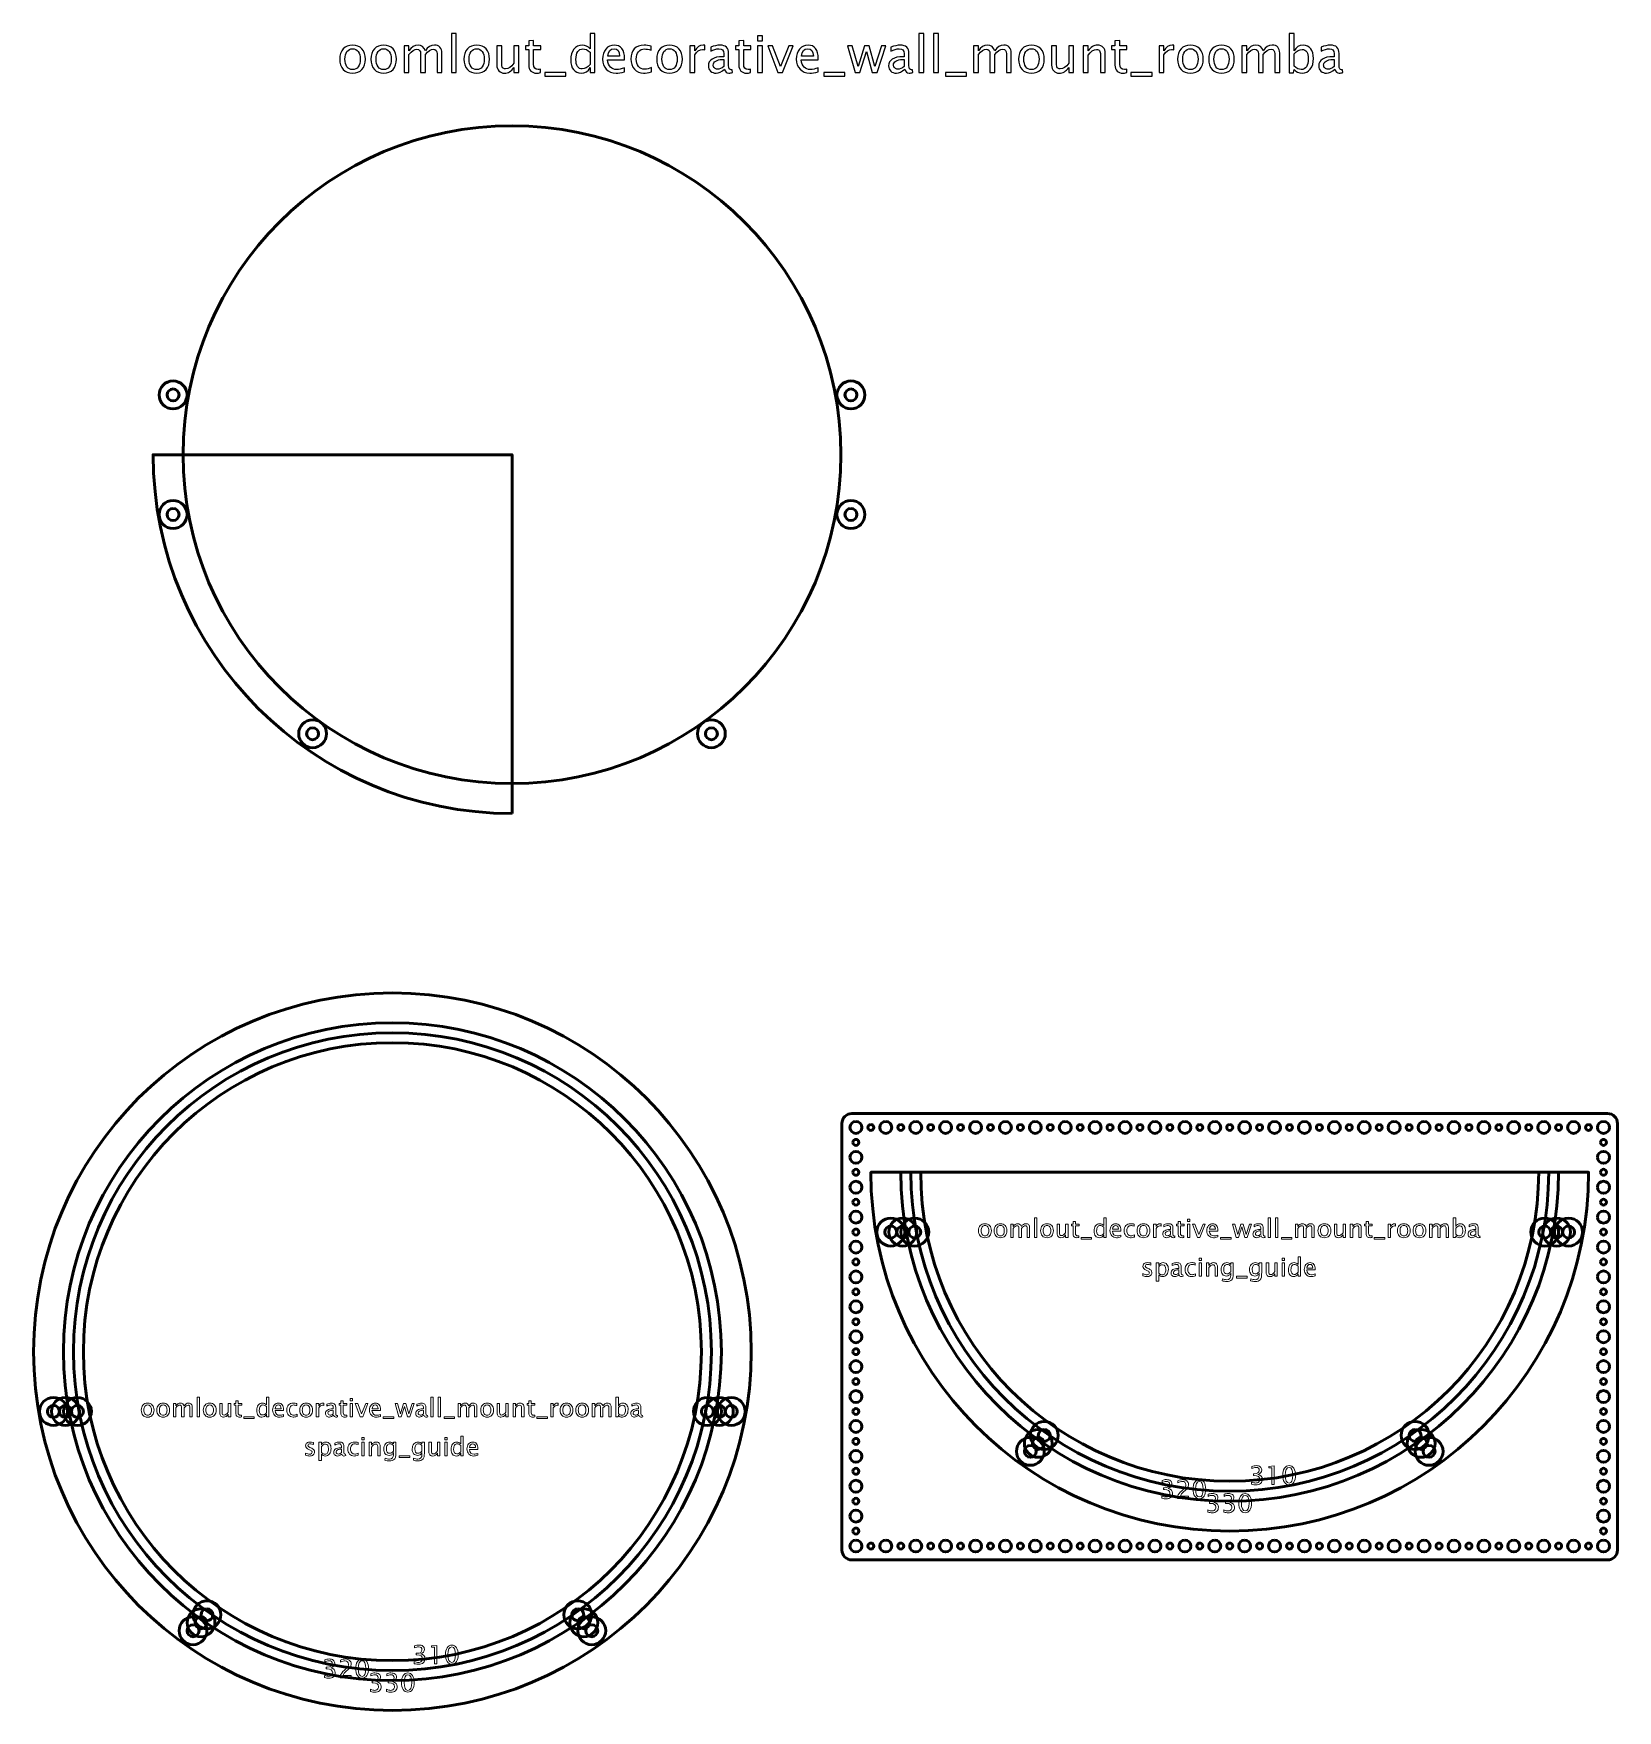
# Model space of a CAD drawing. Header units: centimetres. Extents: x -40.5 to 39, y -42 to 42.1.
import ezdxf

# ---------------------------------------------------------------- set-up
doc = ezdxf.new("R2010")
doc.units = ezdxf.units.CM
doc.header["$MEASUREMENT"] = 0
doc.layers.add('Layer 1', color=7, linetype='Continuous')

msp = doc.modelspace()

# ---------------------------------------------------------------- linework, layer by layer
at = {"layer": 'Layer 1', "color": 30, "lineweight": 53}
msp.add_ellipse((-16.5, 21), major_axis=(0, 16.5), ratio=1, dxfattribs=at)
at = {"layer": 'Layer 1', "lineweight": 53}
for centre, major_axis in [((-33.5, 24), (0, 0.7)), ((0.5, 24), (0, 0.7)), ((-33.5, 24), (0, 0.3)), ((0.5, 24), (0, 0.3)), ((-33.5, 18), (0, 0.7)), ((0.5, 18), (0, 0.7)), ((-33.5, 18), (0, 0.3)), ((0.5, 18), (0, 0.3)), ((-26.5, 7), (0, 0.7)), ((-6.5, 7), (0, 0.7)), ((-26.5, 7), (0, 0.3)), ((-6.5, 7), (0, 0.3)), ((0.75, -12.75), (0, 0.3)), ((1.5, -12.75), (0, 0.15)), ((2.25, -12.75), (0, 0.3)), ((3, -12.75), (0, 0.15)), ((3.75, -12.75), (0, 0.3)), ((4.5, -12.75), (0, 0.15)), ((5.25, -12.75), (0, 0.3)), ((6, -12.75), (0, 0.15)), ((6.75, -12.75), (0, 0.3)), ((7.5, -12.75), (0, 0.15)), ((8.25, -12.75), (0, 0.3)), ((9, -12.75), (0, 0.15)), ((9.75, -12.75), (0, 0.3)), ((10.5, -12.75), (0, 0.15)), ((11.25, -12.75), (0, 0.3)), ((12, -12.75), (0, 0.15)), ((12.75, -12.75), (0, 0.3)), ((13.5, -12.75), (0, 0.15)), ((14.25, -12.75), (0, 0.3)), ((15, -12.75), (0, 0.15)), ((15.75, -12.75), (0, 0.3)), ((16.5, -12.75), (0, 0.15)), ((17.25, -12.75), (0, 0.3)), ((18, -12.75), (0, 0.15)), ((18.75, -12.75), (0, 0.3)), ((19.5, -12.75), (0, 0.15)), ((20.25, -12.75), (0, 0.3)), ((21, -12.75), (0, 0.15)), ((21.75, -12.75), (0, 0.3)), ((22.5, -12.75), (0, 0.15)), ((23.25, -12.75), (0, 0.3)), ((24, -12.75), (0, 0.15)), ((24.75, -12.75), (0, 0.3)), ((25.5, -12.75), (0, 0.15)), ((26.25, -12.75), (0, 0.3)), ((27, -12.75), (0, 0.15)), ((27.75, -12.75), (0, 0.3)), ((28.5, -12.75), (0, 0.15)), ((29.25, -12.75), (0, 0.3)), ((30, -12.75), (0, 0.15)), ((30.75, -12.75), (0, 0.3)), ((31.5, -12.75), (0, 0.15)), ((32.25, -12.75), (0, 0.3)), ((33, -12.75), (0, 0.15)), ((33.75, -12.75), (0, 0.3)), ((34.5, -12.75), (0, 0.15)), ((35.25, -12.75), (0, 0.3)), ((36, -12.75), (0, 0.15)), ((36.75, -12.75), (0, 0.3)), ((37.5, -12.75), (0, 0.15)), ((38.25, -12.75), (0, 0.3)), ((2.5, -18), (0, 0.3)), ((3.1, -18), (0, 0.3)), ((3.7, -18), (0, 0.3)), ((35.3, -18), (0, 0.3)), ((35.9, -18), (0, 0.3)), ((36.5, -18), (0, 0.3)), ((-39.5, -27), (0, 0.3)), ((-38.9, -27), (0, 0.3)), ((-38.3, -27), (0, 0.3)), ((-6.7, -27), (0, 0.3)), ((-6.1, -27), (0, 0.3)), ((-5.5, -27), (0, 0.3)), ((9.9, -28.6), (0, 0.3)), ((10.2, -28.2), (0, 0.3)), ((28.8, -28.2), (0, 0.3)), ((29.1, -28.6), (0, 0.3)), ((9.5, -29), (0, 0.3)), ((29.5, -29), (0, 0.3)), ((29.5, -29), (0, 0.3)), ((0.75, -33.75), (0, 0.3)), ((1.5, -33.75), (0, 0.15)), ((2.25, -33.75), (0, 0.3)), ((3, -33.75), (0, 0.15)), ((3.75, -33.75), (0, 0.3)), ((4.5, -33.75), (0, 0.15)), ((5.25, -33.75), (0, 0.3)), ((6, -33.75), (0, 0.15)), ((6.75, -33.75), (0, 0.3)), ((7.5, -33.75), (0, 0.15)), ((8.25, -33.75), (0, 0.3)), ((9, -33.75), (0, 0.15)), ((9.75, -33.75), (0, 0.3)), ((10.5, -33.75), (0, 0.15)), ((11.25, -33.75), (0, 0.3)), ((12, -33.75), (0, 0.15)), ((12.75, -33.75), (0, 0.3)), ((13.5, -33.75), (0, 0.15)), ((14.25, -33.75), (0, 0.3)), ((15, -33.75), (0, 0.15)), ((15.75, -33.75), (0, 0.3)), ((16.5, -33.75), (0, 0.15)), ((17.25, -33.75), (0, 0.3)), ((18, -33.75), (0, 0.15)), ((18.75, -33.75), (0, 0.3)), ((19.5, -33.75), (0, 0.15)), ((20.25, -33.75), (0, 0.3)), ((21, -33.75), (0, 0.15)), ((21.75, -33.75), (0, 0.3)), ((22.5, -33.75), (0, 0.15)), ((23.25, -33.75), (0, 0.3)), ((24, -33.75), (0, 0.15)), ((24.75, -33.75), (0, 0.3)), ((25.5, -33.75), (0, 0.15)), ((26.25, -33.75), (0, 0.3)), ((27, -33.75), (0, 0.15)), ((27.75, -33.75), (0, 0.3)), ((28.5, -33.75), (0, 0.15)), ((29.25, -33.75), (0, 0.3)), ((30, -33.75), (0, 0.15)), ((30.75, -33.75), (0, 0.3)), ((31.5, -33.75), (0, 0.15)), ((32.25, -33.75), (0, 0.3)), ((33, -33.75), (0, 0.15)), ((33.75, -33.75), (0, 0.3)), ((34.5, -33.75), (0, 0.15)), ((35.25, -33.75), (0, 0.3)), ((36, -33.75), (0, 0.15)), ((36.75, -33.75), (0, 0.3)), ((37.5, -33.75), (0, 0.15)), ((38.25, -33.75), (0, 0.3)), ((-31.8, -37.2), (0, 0.3)), ((-13.2, -37.2), (0, 0.3)), ((-32.5, -38), (0, 0.3)), ((-32.1, -37.6), (0, 0.3)), ((-12.9, -37.6), (0, 0.3)), ((-12.5, -38), (0, 0.3)), ((-12.5, -38), (0, 0.3))]:
    msp.add_ellipse(centre, major_axis=major_axis, ratio=1, dxfattribs=at)
at = {"layer": 'Layer 1', "color": 5, "lineweight": 53}
for centre, major_axis in [((-22.5, -24), (0, 18)), ((-22.5, -24), (0, 16.5)), ((-22.5, -24), (0, 16)), ((-22.5, -24), (0, 15.5)), ((2.5, -18), (0, 0.7)), ((3.1, -18), (0, 0.7)), ((3.7, -18), (0, 0.7)), ((35.3, -18), (0, 0.7)), ((35.9, -18), (0, 0.7)), ((36.5, -18), (0, 0.7)), ((-39.5, -27), (0, 0.7)), ((-38.9, -27), (0, 0.7)), ((-38.3, -27), (0, 0.7)), ((-6.7, -27), (0, 0.7)), ((-6.1, -27), (0, 0.7)), ((-5.5, -27), (0, 0.7)), ((10.2, -28.2), (0, 0.7)), ((28.8, -28.2), (0, 0.7)), ((9.5, -29), (0, 0.7)), ((9.9, -28.6), (0, 0.7)), ((29.1, -28.6), (0, 0.7)), ((29.5, -29), (0, 0.7)), ((29.5, -29), (0, 0.7)), ((-32.1, -37.6), (0, 0.7)), ((-31.8, -37.2), (0, 0.7)), ((-13.2, -37.2), (0, 0.7)), ((-12.9, -37.6), (0, 0.7)), ((-32.5, -38), (0, 0.7)), ((-12.5, -38), (0, 0.7)), ((-12.5, -38), (0, 0.7))]:
    msp.add_ellipse(centre, major_axis=major_axis, ratio=1, dxfattribs=at)
at = {"layer": 'Layer 1'}
for points, knots in [([(-19.54, 40.17044), (-19.54, 40.17044), (-19.54, 42.12878), (-19.54, 42.12878), (-19.54, 42.12878), (-19.54, 42.12878), (-19.29616, 42.12878), (-19.29616, 42.12878), (-19.29616, 42.12878), (-19.29616, 42.12878), (-19.29616, 40.17044), (-19.29616, 40.17044), (-19.29616, 40.17044), (-19.29616, 40.17044), (-19.54, 40.17044), (-19.54, 40.17044)], [0, 0, 0, 0, 0.2, 0.2, 0.2, 0.2, 0.4, 0.4, 0.4, 0.4, 0.6, 0.6, 0.6, 0.6, 1, 1, 1, 1]), ([(-12.58294, 40.17044), (-12.58294, 40.17044), (-12.58294, 40.42317), (-12.58294, 40.42317), (-12.58294, 40.42317), (-12.68242, 40.23436), (-12.83228, 40.13996), (-13.03252, 40.13996), (-13.03252, 40.13996), (-13.19508, 40.13996), (-13.32293, 40.1988), (-13.41606, 40.31691), (-13.41606, 40.31691), (-13.50919, 40.43502), (-13.55576, 40.59631), (-13.55576, 40.80078), (-13.55576, 40.80078), (-13.55576, 41.0243), (-13.50284, 41.20422), (-13.39743, 41.34053), (-13.39743, 41.34053), (-13.2916, 41.47642), (-13.15275, 41.54458), (-12.98045, 41.54458), (-12.98045, 41.54458), (-12.82085, 41.54458), (-12.68793, 41.48362), (-12.58294, 41.36128), (-12.58294, 41.36128), (-12.58294, 41.36128), (-12.58294, 42.12878), (-12.58294, 42.12878), (-12.58294, 42.12878), (-12.58294, 42.12878), (-12.3391, 42.12878), (-12.3391, 42.12878), (-12.3391, 42.12878), (-12.3391, 42.12878), (-12.3391, 40.17044), (-12.3391, 40.17044), (-12.3391, 40.17044), (-12.3391, 40.17044), (-12.58294, 40.17044), (-12.58294, 40.17044)], [0, 0, 0, 0, 0.08333333, 0.08333333, 0.08333333, 0.08333333, 0.16666667, 0.16666667, 0.16666667, 0.16666667, 0.25, 0.25, 0.25, 0.25, 0.33333333, 0.33333333, 0.33333333, 0.33333333, 0.41666667, 0.41666667, 0.41666667, 0.41666667, 0.5, 0.5, 0.5, 0.5, 0.58333333, 0.58333333, 0.58333333, 0.58333333, 0.66666667, 0.66666667, 0.66666667, 0.66666667, 0.75, 0.75, 0.75, 0.75, 0.83333333, 0.83333333, 0.83333333, 0.83333333, 1, 1, 1, 1]), ([(3.91096, 40.17044), (3.91096, 40.17044), (3.91096, 42.12878), (3.91096, 42.12878), (3.91096, 42.12878), (3.91096, 42.12878), (4.1548, 42.12878), (4.1548, 42.12878), (4.1548, 42.12878), (4.1548, 42.12878), (4.1548, 40.17044), (4.1548, 40.17044), (4.1548, 40.17044), (4.1548, 40.17044), (3.91096, 40.17044), (3.91096, 40.17044)], [0, 0, 0, 0, 0.2, 0.2, 0.2, 0.2, 0.4, 0.4, 0.4, 0.4, 0.6, 0.6, 0.6, 0.6, 1, 1, 1, 1]), ([(4.64502, 40.17044), (4.64502, 40.17044), (4.64502, 42.12878), (4.64502, 42.12878), (4.64502, 42.12878), (4.64502, 42.12878), (4.88886, 42.12878), (4.88886, 42.12878), (4.88886, 42.12878), (4.88886, 42.12878), (4.88886, 40.17044), (4.88886, 40.17044), (4.88886, 40.17044), (4.88886, 40.17044), (4.64502, 40.17044), (4.64502, 40.17044)], [0, 0, 0, 0, 0.2, 0.2, 0.2, 0.2, 0.4, 0.4, 0.4, 0.4, 0.6, 0.6, 0.6, 0.6, 1, 1, 1, 1]), ([(22.48555, 40.1552), (22.48555, 40.1552), (22.48555, 42.12878), (22.48555, 42.12878), (22.48555, 42.12878), (22.48555, 42.12878), (22.72939, 42.12878), (22.72939, 42.12878), (22.72939, 42.12878), (22.72939, 42.12878), (22.72939, 41.26222), (22.72939, 41.26222), (22.72939, 41.26222), (22.8293, 41.4506), (22.97958, 41.54458), (23.17982, 41.54458), (23.17982, 41.54458), (23.34195, 41.54458), (23.46938, 41.48574), (23.56251, 41.36763), (23.56251, 41.36763), (23.65564, 41.24952), (23.70221, 41.08823), (23.70221, 40.88376), (23.70221, 40.88376), (23.70221, 40.66108), (23.64929, 40.48117), (23.54388, 40.34485), (23.54388, 40.34485), (23.43847, 40.20812), (23.29962, 40.13996), (23.12775, 40.13996), (23.12775, 40.13996), (22.96815, 40.13996), (22.83522, 40.20092), (22.72939, 40.32326), (22.72939, 40.32326), (22.72939, 40.32326), (22.69976, 40.1552), (22.69976, 40.1552), (22.69976, 40.1552), (22.69976, 40.1552), (22.48555, 40.1552), (22.48555, 40.1552)], [0, 0, 0, 0, 0.08333333, 0.08333333, 0.08333333, 0.08333333, 0.16666667, 0.16666667, 0.16666667, 0.16666667, 0.25, 0.25, 0.25, 0.25, 0.33333333, 0.33333333, 0.33333333, 0.33333333, 0.41666667, 0.41666667, 0.41666667, 0.41666667, 0.5, 0.5, 0.5, 0.5, 0.58333333, 0.58333333, 0.58333333, 0.58333333, 0.66666667, 0.66666667, 0.66666667, 0.66666667, 0.75, 0.75, 0.75, 0.75, 0.83333333, 0.83333333, 0.83333333, 0.83333333, 1, 1, 1, 1]), ([(-24.49639, 40.13996), (-24.69409, 40.13996), (-24.85072, 40.20304), (-24.96587, 40.32919), (-24.96587, 40.32919), (-25.08144, 40.45534), (-25.13901, 40.62679), (-25.13901, 40.84312), (-25.13901, 40.84312), (-25.13901, 41.05902), (-25.08144, 41.23004), (-24.96587, 41.35577), (-24.96587, 41.35577), (-24.85072, 41.4815), (-24.69409, 41.54458), (-24.49639, 41.54458), (-24.49639, 41.54458), (-24.29869, 41.54458), (-24.14206, 41.4815), (-24.02691, 41.35577), (-24.02691, 41.35577), (-23.91134, 41.23004), (-23.85377, 41.05902), (-23.85377, 40.84312), (-23.85377, 40.84312), (-23.85377, 40.62679), (-23.91134, 40.45534), (-24.02691, 40.32919), (-24.02691, 40.32919), (-24.14206, 40.20304), (-24.29869, 40.13996), (-24.49639, 40.13996)], [0, 0, 0, 0, 0.11111111, 0.11111111, 0.11111111, 0.11111111, 0.22222222, 0.22222222, 0.22222222, 0.22222222, 0.33333333, 0.33333333, 0.33333333, 0.33333333, 0.44444444, 0.44444444, 0.44444444, 0.44444444, 0.55555556, 0.55555556, 0.55555556, 0.55555556, 0.66666667, 0.66666667, 0.66666667, 0.66666667, 0.77777778, 0.77777778, 0.77777778, 0.77777778, 1, 1, 1, 1]), ([(-24.49681, 40.32284), (-24.37616, 40.32284), (-24.28218, 40.36814), (-24.2153, 40.45915), (-24.2153, 40.45915), (-24.14883, 40.54975), (-24.11539, 40.67802), (-24.11539, 40.84312), (-24.11539, 40.84312), (-24.11539, 41.00779), (-24.14883, 41.13564), (-24.2153, 41.22623), (-24.2153, 41.22623), (-24.28218, 41.3164), (-24.37616, 41.3617), (-24.49681, 41.3617), (-24.49681, 41.3617), (-24.61789, 41.3617), (-24.71187, 41.3164), (-24.77791, 41.22623), (-24.77791, 41.22623), (-24.84437, 41.13564), (-24.87739, 41.00779), (-24.87739, 40.84312), (-24.87739, 40.84312), (-24.87739, 40.67802), (-24.84437, 40.54975), (-24.77791, 40.45915), (-24.77791, 40.45915), (-24.71187, 40.36814), (-24.61789, 40.32284), (-24.49681, 40.32284)], [0, 0, 0, 0, 0.11111111, 0.11111111, 0.11111111, 0.11111111, 0.22222222, 0.22222222, 0.22222222, 0.22222222, 0.33333333, 0.33333333, 0.33333333, 0.33333333, 0.44444444, 0.44444444, 0.44444444, 0.44444444, 0.55555556, 0.55555556, 0.55555556, 0.55555556, 0.66666667, 0.66666667, 0.66666667, 0.66666667, 0.77777778, 0.77777778, 0.77777778, 0.77777778, 1, 1, 1, 1]), ([(-22.93598, 40.13996), (-23.13368, 40.13996), (-23.29031, 40.20304), (-23.40546, 40.32919), (-23.40546, 40.32919), (-23.52103, 40.45534), (-23.5786, 40.62679), (-23.5786, 40.84312), (-23.5786, 40.84312), (-23.5786, 41.05902), (-23.52103, 41.23004), (-23.40546, 41.35577), (-23.40546, 41.35577), (-23.29031, 41.4815), (-23.13368, 41.54458), (-22.93598, 41.54458), (-22.93598, 41.54458), (-22.73828, 41.54458), (-22.58165, 41.4815), (-22.4665, 41.35577), (-22.4665, 41.35577), (-22.35093, 41.23004), (-22.29336, 41.05902), (-22.29336, 40.84312), (-22.29336, 40.84312), (-22.29336, 40.62679), (-22.35093, 40.45534), (-22.4665, 40.32919), (-22.4665, 40.32919), (-22.58165, 40.20304), (-22.73828, 40.13996), (-22.93598, 40.13996)], [0, 0, 0, 0, 0.11111111, 0.11111111, 0.11111111, 0.11111111, 0.22222222, 0.22222222, 0.22222222, 0.22222222, 0.33333333, 0.33333333, 0.33333333, 0.33333333, 0.44444444, 0.44444444, 0.44444444, 0.44444444, 0.55555556, 0.55555556, 0.55555556, 0.55555556, 0.66666667, 0.66666667, 0.66666667, 0.66666667, 0.77777778, 0.77777778, 0.77777778, 0.77777778, 1, 1, 1, 1]), ([(-22.9364, 40.32284), (-22.81575, 40.32284), (-22.72177, 40.36814), (-22.65489, 40.45915), (-22.65489, 40.45915), (-22.58842, 40.54975), (-22.55498, 40.67802), (-22.55498, 40.84312), (-22.55498, 40.84312), (-22.55498, 41.00779), (-22.58842, 41.13564), (-22.65489, 41.22623), (-22.65489, 41.22623), (-22.72177, 41.3164), (-22.81575, 41.3617), (-22.9364, 41.3617), (-22.9364, 41.3617), (-23.05748, 41.3617), (-23.15146, 41.3164), (-23.2175, 41.22623), (-23.2175, 41.22623), (-23.28396, 41.13564), (-23.31698, 41.00779), (-23.31698, 40.84312), (-23.31698, 40.84312), (-23.31698, 40.67802), (-23.28396, 40.54975), (-23.2175, 40.45915), (-23.2175, 40.45915), (-23.15146, 40.36814), (-23.05748, 40.32284), (-22.9364, 40.32284)], [0, 0, 0, 0, 0.11111111, 0.11111111, 0.11111111, 0.11111111, 0.22222222, 0.22222222, 0.22222222, 0.22222222, 0.33333333, 0.33333333, 0.33333333, 0.33333333, 0.44444444, 0.44444444, 0.44444444, 0.44444444, 0.55555556, 0.55555556, 0.55555556, 0.55555556, 0.66666667, 0.66666667, 0.66666667, 0.66666667, 0.77777778, 0.77777778, 0.77777778, 0.77777778, 1, 1, 1, 1]), ([(-21.91151, 40.17044), (-21.91151, 40.17044), (-21.91151, 41.51664), (-21.91151, 41.51664), (-21.91151, 41.51664), (-21.91151, 41.51664), (-21.66767, 41.51664), (-21.66767, 41.51664), (-21.66767, 41.51664), (-21.66767, 41.51664), (-21.66767, 41.26222), (-21.66767, 41.26222), (-21.66767, 41.26222), (-21.54871, 41.4506), (-21.39631, 41.54458), (-21.20962, 41.54458), (-21.20962, 41.54458), (-21.02971, 41.54458), (-20.90736, 41.4506), (-20.84217, 41.26222), (-20.84217, 41.26222), (-20.7266, 41.45229), (-20.57589, 41.54712), (-20.3909, 41.54712), (-20.3909, 41.54712), (-20.27279, 41.54712), (-20.18092, 41.51241), (-20.11531, 41.44256), (-20.11531, 41.44256), (-20.04969, 41.37271), (-20.01667, 41.27492), (-20.01667, 41.14919), (-20.01667, 41.14919), (-20.01667, 41.14919), (-20.01667, 40.17044), (-20.01667, 40.17044), (-20.01667, 40.17044), (-20.01667, 40.17044), (-20.26051, 40.17044), (-20.26051, 40.17044), (-20.26051, 40.17044), (-20.26051, 40.17044), (-20.26051, 41.10897), (-20.26051, 41.10897), (-20.26051, 41.10897), (-20.26051, 41.26222), (-20.32147, 41.33884), (-20.44339, 41.33884), (-20.44339, 41.33884), (-20.56997, 41.33884), (-20.70289, 41.24952), (-20.84217, 41.07045), (-20.84217, 41.07045), (-20.84217, 41.07045), (-20.84217, 40.17044), (-20.84217, 40.17044), (-20.84217, 40.17044), (-20.84217, 40.17044), (-21.08601, 40.17044), (-21.08601, 40.17044), (-21.08601, 40.17044), (-21.08601, 40.17044), (-21.08601, 41.10982), (-21.08601, 41.10982), (-21.08601, 41.10982), (-21.08601, 41.26433), (-21.14782, 41.34138), (-21.27185, 41.34138), (-21.27185, 41.34138), (-21.39504, 41.34138), (-21.52712, 41.25163), (-21.66767, 41.07172), (-21.66767, 41.07172), (-21.66767, 41.07172), (-21.66767, 40.17044), (-21.66767, 40.17044), (-21.66767, 40.17044), (-21.66767, 40.17044), (-21.91151, 40.17044), (-21.91151, 40.17044)], [0, 0, 0, 0, 0.04761905, 0.04761905, 0.04761905, 0.04761905, 0.0952381, 0.0952381, 0.0952381, 0.0952381, 0.14285714, 0.14285714, 0.14285714, 0.14285714, 0.19047619, 0.19047619, 0.19047619, 0.19047619, 0.23809524, 0.23809524, 0.23809524, 0.23809524, 0.28571429, 0.28571429, 0.28571429, 0.28571429, 0.33333333, 0.33333333, 0.33333333, 0.33333333, 0.38095238, 0.38095238, 0.38095238, 0.38095238, 0.42857143, 0.42857143, 0.42857143, 0.42857143, 0.47619048, 0.47619048, 0.47619048, 0.47619048, 0.52380952, 0.52380952, 0.52380952, 0.52380952, 0.57142857, 0.57142857, 0.57142857, 0.57142857, 0.61904762, 0.61904762, 0.61904762, 0.61904762, 0.66666667, 0.66666667, 0.66666667, 0.66666667, 0.71428571, 0.71428571, 0.71428571, 0.71428571, 0.76190476, 0.76190476, 0.76190476, 0.76190476, 0.80952381, 0.80952381, 0.80952381, 0.80952381, 0.85714286, 0.85714286, 0.85714286, 0.85714286, 0.9047619, 0.9047619, 0.9047619, 0.9047619, 1, 1, 1, 1]), ([(-18.27, 40.13996), (-18.4677, 40.13996), (-18.62433, 40.20304), (-18.73948, 40.32919), (-18.73948, 40.32919), (-18.85505, 40.45534), (-18.91262, 40.62679), (-18.91262, 40.84312), (-18.91262, 40.84312), (-18.91262, 41.05902), (-18.85505, 41.23004), (-18.73948, 41.35577), (-18.73948, 41.35577), (-18.62433, 41.4815), (-18.4677, 41.54458), (-18.27, 41.54458), (-18.27, 41.54458), (-18.0723, 41.54458), (-17.91567, 41.4815), (-17.80052, 41.35577), (-17.80052, 41.35577), (-17.68495, 41.23004), (-17.62738, 41.05902), (-17.62738, 40.84312), (-17.62738, 40.84312), (-17.62738, 40.62679), (-17.68495, 40.45534), (-17.80052, 40.32919), (-17.80052, 40.32919), (-17.91567, 40.20304), (-18.0723, 40.13996), (-18.27, 40.13996)], [0, 0, 0, 0, 0.11111111, 0.11111111, 0.11111111, 0.11111111, 0.22222222, 0.22222222, 0.22222222, 0.22222222, 0.33333333, 0.33333333, 0.33333333, 0.33333333, 0.44444444, 0.44444444, 0.44444444, 0.44444444, 0.55555556, 0.55555556, 0.55555556, 0.55555556, 0.66666667, 0.66666667, 0.66666667, 0.66666667, 0.77777778, 0.77777778, 0.77777778, 0.77777778, 1, 1, 1, 1]), ([(-18.27042, 40.32284), (-18.14977, 40.32284), (-18.05579, 40.36814), (-17.98891, 40.45915), (-17.98891, 40.45915), (-17.92244, 40.54975), (-17.889, 40.67802), (-17.889, 40.84312), (-17.889, 40.84312), (-17.889, 41.00779), (-17.92244, 41.13564), (-17.98891, 41.22623), (-17.98891, 41.22623), (-18.05579, 41.3164), (-18.14977, 41.3617), (-18.27042, 41.3617), (-18.27042, 41.3617), (-18.3915, 41.3617), (-18.48548, 41.3164), (-18.55152, 41.22623), (-18.55152, 41.22623), (-18.61798, 41.13564), (-18.651, 41.00779), (-18.651, 40.84312), (-18.651, 40.84312), (-18.651, 40.67802), (-18.61798, 40.54975), (-18.55152, 40.45915), (-18.55152, 40.45915), (-18.48548, 40.36814), (-18.3915, 40.32284), (-18.27042, 40.32284)], [0, 0, 0, 0, 0.11111111, 0.11111111, 0.11111111, 0.11111111, 0.22222222, 0.22222222, 0.22222222, 0.22222222, 0.33333333, 0.33333333, 0.33333333, 0.33333333, 0.44444444, 0.44444444, 0.44444444, 0.44444444, 0.55555556, 0.55555556, 0.55555556, 0.55555556, 0.66666667, 0.66666667, 0.66666667, 0.66666667, 0.77777778, 0.77777778, 0.77777778, 0.77777778, 1, 1, 1, 1]), ([(-16.40225, 40.17044), (-16.40225, 40.17044), (-16.40225, 40.42359), (-16.40225, 40.42359), (-16.40225, 40.42359), (-16.53221, 40.23436), (-16.69012, 40.13996), (-16.87554, 40.13996), (-16.87554, 40.13996), (-16.99322, 40.13996), (-17.08678, 40.17679), (-17.15621, 40.25087), (-17.15621, 40.25087), (-17.22606, 40.32496), (-17.26077, 40.42444), (-17.26077, 40.55017), (-17.26077, 40.55017), (-17.26077, 40.55017), (-17.26077, 41.51664), (-17.26077, 41.51664), (-17.26077, 41.51664), (-17.26077, 41.51664), (-17.01693, 41.51664), (-17.01693, 41.51664), (-17.01693, 41.51664), (-17.01693, 41.51664), (-17.01693, 40.62976), (-17.01693, 40.62976), (-17.01693, 40.62976), (-17.01693, 40.52858), (-17.00211, 40.45704), (-16.9729, 40.4147), (-16.9729, 40.4147), (-16.94327, 40.37195), (-16.89416, 40.35078), (-16.82516, 40.35078), (-16.82516, 40.35078), (-16.67615, 40.35078), (-16.53475, 40.44857), (-16.40225, 40.64457), (-16.40225, 40.64457), (-16.40225, 40.64457), (-16.40225, 41.51664), (-16.40225, 41.51664), (-16.40225, 41.51664), (-16.40225, 41.51664), (-16.15841, 41.51664), (-16.15841, 41.51664), (-16.15841, 41.51664), (-16.15841, 41.51664), (-16.15841, 40.17044), (-16.15841, 40.17044), (-16.15841, 40.17044), (-16.15841, 40.17044), (-16.40225, 40.17044), (-16.40225, 40.17044)], [0, 0, 0, 0, 0.06666667, 0.06666667, 0.06666667, 0.06666667, 0.13333333, 0.13333333, 0.13333333, 0.13333333, 0.2, 0.2, 0.2, 0.2, 0.26666667, 0.26666667, 0.26666667, 0.26666667, 0.33333333, 0.33333333, 0.33333333, 0.33333333, 0.4, 0.4, 0.4, 0.4, 0.46666667, 0.46666667, 0.46666667, 0.46666667, 0.53333333, 0.53333333, 0.53333333, 0.53333333, 0.6, 0.6, 0.6, 0.6, 0.66666667, 0.66666667, 0.66666667, 0.66666667, 0.73333333, 0.73333333, 0.73333333, 0.73333333, 0.8, 0.8, 0.8, 0.8, 0.86666667, 0.86666667, 0.86666667, 0.86666667, 1, 1, 1, 1]), ([(-15.06706, 40.17086), (-15.14241, 40.15012), (-15.20803, 40.13996), (-15.26349, 40.13996), (-15.26349, 40.13996), (-15.38795, 40.13996), (-15.48489, 40.17552), (-15.55432, 40.24664), (-15.55432, 40.24664), (-15.62417, 40.31776), (-15.65888, 40.4164), (-15.65888, 40.54297), (-15.65888, 40.54297), (-15.65888, 40.54297), (-15.65888, 41.33376), (-15.65888, 41.33376), (-15.65888, 41.33376), (-15.65888, 41.33376), (-15.82737, 41.33376), (-15.82737, 41.33376), (-15.82737, 41.33376), (-15.82737, 41.33376), (-15.82737, 41.51664), (-15.82737, 41.51664), (-15.82737, 41.51664), (-15.82737, 41.51664), (-15.65888, 41.51664), (-15.65888, 41.51664), (-15.65888, 41.51664), (-15.65888, 41.51664), (-15.65888, 41.76006), (-15.65888, 41.76006), (-15.65888, 41.76006), (-15.65888, 41.76006), (-15.41504, 41.78334), (-15.41504, 41.78334), (-15.41504, 41.78334), (-15.41504, 41.78334), (-15.41504, 41.51664), (-15.41504, 41.51664), (-15.41504, 41.51664), (-15.41504, 41.51664), (-15.06198, 41.51664), (-15.06198, 41.51664), (-15.06198, 41.51664), (-15.06198, 41.51664), (-15.06198, 41.33376), (-15.06198, 41.33376), (-15.06198, 41.33376), (-15.06198, 41.33376), (-15.41504, 41.33376), (-15.41504, 41.33376), (-15.41504, 41.33376), (-15.41504, 41.33376), (-15.41504, 40.587), (-15.41504, 40.587), (-15.41504, 40.587), (-15.41504, 40.41089), (-15.33842, 40.32284), (-15.18559, 40.32284), (-15.18559, 40.32284), (-15.153, 40.32284), (-15.11363, 40.32834), (-15.06706, 40.33893), (-15.06706, 40.33893), (-15.06706, 40.33893), (-15.06706, 40.17086), (-15.06706, 40.17086)], [0, 0, 0, 0, 0.05555556, 0.05555556, 0.05555556, 0.05555556, 0.11111111, 0.11111111, 0.11111111, 0.11111111, 0.16666667, 0.16666667, 0.16666667, 0.16666667, 0.22222222, 0.22222222, 0.22222222, 0.22222222, 0.27777778, 0.27777778, 0.27777778, 0.27777778, 0.33333333, 0.33333333, 0.33333333, 0.33333333, 0.38888889, 0.38888889, 0.38888889, 0.38888889, 0.44444444, 0.44444444, 0.44444444, 0.44444444, 0.5, 0.5, 0.5, 0.5, 0.55555556, 0.55555556, 0.55555556, 0.55555556, 0.61111111, 0.61111111, 0.61111111, 0.61111111, 0.66666667, 0.66666667, 0.66666667, 0.66666667, 0.72222222, 0.72222222, 0.72222222, 0.72222222, 0.77777778, 0.77777778, 0.77777778, 0.77777778, 0.83333333, 0.83333333, 0.83333333, 0.83333333, 0.88888889, 0.88888889, 0.88888889, 0.88888889, 1, 1, 1, 1]), ([(-12.58294, 41.19448), (-12.70952, 41.30582), (-12.82932, 41.3617), (-12.94277, 41.3617), (-12.94277, 41.3617), (-13.05453, 41.3617), (-13.14089, 41.31513), (-13.20228, 41.22158), (-13.20228, 41.22158), (-13.26366, 41.12844), (-13.29414, 40.99636), (-13.29414, 40.82534), (-13.29414, 40.82534), (-13.29414, 40.5108), (-13.19, 40.35332), (-12.9813, 40.35332), (-12.9813, 40.35332), (-12.84583, 40.35332), (-12.7129, 40.4274), (-12.58294, 40.57515), (-12.58294, 40.57515), (-12.58294, 40.57515), (-12.58294, 41.19448), (-12.58294, 41.19448)], [0, 0, 0, 0, 0.14285714, 0.14285714, 0.14285714, 0.14285714, 0.28571429, 0.28571429, 0.28571429, 0.28571429, 0.42857143, 0.42857143, 0.42857143, 0.42857143, 0.57142857, 0.57142857, 0.57142857, 0.57142857, 0.71428571, 0.71428571, 0.71428571, 0.71428571, 1, 1, 1, 1]), ([(-10.86251, 40.21362), (-11.02634, 40.16451), (-11.16646, 40.13996), (-11.2833, 40.13996), (-11.2833, 40.13996), (-11.48269, 40.13996), (-11.64483, 40.206), (-11.76971, 40.33766), (-11.76971, 40.33766), (-11.8946, 40.46931), (-11.95725, 40.63992), (-11.95725, 40.84989), (-11.95725, 40.84989), (-11.95725, 41.05351), (-11.90222, 41.22073), (-11.79173, 41.35154), (-11.79173, 41.35154), (-11.68124, 41.48193), (-11.53984, 41.54712), (-11.36755, 41.54712), (-11.36755, 41.54712), (-11.20456, 41.54712), (-11.07841, 41.48912), (-10.98951, 41.37313), (-10.98951, 41.37313), (-10.90061, 41.25714), (-10.85616, 41.09288), (-10.85616, 40.87995), (-10.85616, 40.87995), (-10.85616, 40.87995), (-10.85743, 40.80544), (-10.85743, 40.80544), (-10.85743, 40.80544), (-10.85743, 40.80544), (-11.70833, 40.80544), (-11.70833, 40.80544), (-11.70833, 40.80544), (-11.67277, 40.48371), (-11.51571, 40.32284), (-11.23758, 40.32284), (-11.23758, 40.32284), (-11.13556, 40.32284), (-11.01068, 40.35163), (-10.86251, 40.4092), (-10.86251, 40.4092), (-10.86251, 40.4092), (-10.86251, 40.21362), (-10.86251, 40.21362)], [0, 0, 0, 0, 0.07692308, 0.07692308, 0.07692308, 0.07692308, 0.15384615, 0.15384615, 0.15384615, 0.15384615, 0.23076923, 0.23076923, 0.23076923, 0.23076923, 0.30769231, 0.30769231, 0.30769231, 0.30769231, 0.38461538, 0.38461538, 0.38461538, 0.38461538, 0.46153846, 0.46153846, 0.46153846, 0.46153846, 0.53846154, 0.53846154, 0.53846154, 0.53846154, 0.61538462, 0.61538462, 0.61538462, 0.61538462, 0.69230769, 0.69230769, 0.69230769, 0.69230769, 0.76923077, 0.76923077, 0.76923077, 0.76923077, 0.84615385, 0.84615385, 0.84615385, 0.84615385, 1, 1, 1, 1]), ([(-11.69563, 40.98832), (-11.69563, 40.98832), (-11.10127, 40.98832), (-11.10127, 40.98832), (-11.10127, 40.98832), (-11.10127, 41.23893), (-11.19483, 41.36424), (-11.38152, 41.36424), (-11.38152, 41.36424), (-11.56948, 41.36424), (-11.67404, 41.23893), (-11.69563, 40.98832)], [0, 0, 0, 0, 0.25, 0.25, 0.25, 0.25, 0.5, 0.5, 0.5, 0.5, 1, 1, 1, 1]), ([(-9.50065, 40.21108), (-9.65855, 40.16367), (-9.79487, 40.13996), (-9.90959, 40.13996), (-9.90959, 40.13996), (-10.09162, 40.13996), (-10.24233, 40.20727), (-10.36213, 40.34147), (-10.36213, 40.34147), (-10.48194, 40.47609), (-10.54205, 40.64584), (-10.54205, 40.85031), (-10.54205, 40.85031), (-10.54205, 41.06875), (-10.48278, 41.23936), (-10.36425, 41.36128), (-10.36425, 41.36128), (-10.24572, 41.48362), (-10.08019, 41.54458), (-9.86768, 41.54458), (-9.86768, 41.54458), (-9.76312, 41.54458), (-9.64543, 41.53019), (-9.51589, 41.5014), (-9.51589, 41.5014), (-9.51589, 41.5014), (-9.51589, 41.29566), (-9.51589, 41.29566), (-9.51589, 41.29566), (-9.65347, 41.3363), (-9.76566, 41.35662), (-9.85202, 41.35662), (-9.85202, 41.35662), (-9.97732, 41.35662), (-10.07765, 41.30963), (-10.15258, 41.21607), (-10.15258, 41.21607), (-10.22751, 41.12252), (-10.26519, 40.99763), (-10.26519, 40.84185), (-10.26519, 40.84185), (-10.26519, 40.69072), (-10.22624, 40.5688), (-10.14877, 40.47524), (-10.14877, 40.47524), (-10.0713, 40.38211), (-9.97013, 40.33554), (-9.8444, 40.33554), (-9.8444, 40.33554), (-9.73306, 40.33554), (-9.61876, 40.36433), (-9.50065, 40.4219), (-9.50065, 40.4219), (-9.50065, 40.4219), (-9.50065, 40.21108), (-9.50065, 40.21108)], [0, 0, 0, 0, 0.06666667, 0.06666667, 0.06666667, 0.06666667, 0.13333333, 0.13333333, 0.13333333, 0.13333333, 0.2, 0.2, 0.2, 0.2, 0.26666667, 0.26666667, 0.26666667, 0.26666667, 0.33333333, 0.33333333, 0.33333333, 0.33333333, 0.4, 0.4, 0.4, 0.4, 0.46666667, 0.46666667, 0.46666667, 0.46666667, 0.53333333, 0.53333333, 0.53333333, 0.53333333, 0.6, 0.6, 0.6, 0.6, 0.66666667, 0.66666667, 0.66666667, 0.66666667, 0.73333333, 0.73333333, 0.73333333, 0.73333333, 0.8, 0.8, 0.8, 0.8, 0.86666667, 0.86666667, 0.86666667, 0.86666667, 1, 1, 1, 1]), ([(-8.59853, 40.13996), (-8.79623, 40.13996), (-8.95286, 40.20304), (-9.06801, 40.32919), (-9.06801, 40.32919), (-9.18358, 40.45534), (-9.24115, 40.62679), (-9.24115, 40.84312), (-9.24115, 40.84312), (-9.24115, 41.05902), (-9.18358, 41.23004), (-9.06801, 41.35577), (-9.06801, 41.35577), (-8.95286, 41.4815), (-8.79623, 41.54458), (-8.59853, 41.54458), (-8.59853, 41.54458), (-8.40083, 41.54458), (-8.2442, 41.4815), (-8.12905, 41.35577), (-8.12905, 41.35577), (-8.01348, 41.23004), (-7.95591, 41.05902), (-7.95591, 40.84312), (-7.95591, 40.84312), (-7.95591, 40.62679), (-8.01348, 40.45534), (-8.12905, 40.32919), (-8.12905, 40.32919), (-8.2442, 40.20304), (-8.40083, 40.13996), (-8.59853, 40.13996)], [0, 0, 0, 0, 0.11111111, 0.11111111, 0.11111111, 0.11111111, 0.22222222, 0.22222222, 0.22222222, 0.22222222, 0.33333333, 0.33333333, 0.33333333, 0.33333333, 0.44444444, 0.44444444, 0.44444444, 0.44444444, 0.55555556, 0.55555556, 0.55555556, 0.55555556, 0.66666667, 0.66666667, 0.66666667, 0.66666667, 0.77777778, 0.77777778, 0.77777778, 0.77777778, 1, 1, 1, 1]), ([(-8.59895, 40.32284), (-8.4783, 40.32284), (-8.38432, 40.36814), (-8.31744, 40.45915), (-8.31744, 40.45915), (-8.25097, 40.54975), (-8.21753, 40.67802), (-8.21753, 40.84312), (-8.21753, 40.84312), (-8.21753, 41.00779), (-8.25097, 41.13564), (-8.31744, 41.22623), (-8.31744, 41.22623), (-8.38432, 41.3164), (-8.4783, 41.3617), (-8.59895, 41.3617), (-8.59895, 41.3617), (-8.72003, 41.3617), (-8.81401, 41.3164), (-8.88005, 41.22623), (-8.88005, 41.22623), (-8.94651, 41.13564), (-8.97953, 41.00779), (-8.97953, 40.84312), (-8.97953, 40.84312), (-8.97953, 40.67802), (-8.94651, 40.54975), (-8.88005, 40.45915), (-8.88005, 40.45915), (-8.81401, 40.36814), (-8.72003, 40.32284), (-8.59895, 40.32284)], [0, 0, 0, 0, 0.11111111, 0.11111111, 0.11111111, 0.11111111, 0.22222222, 0.22222222, 0.22222222, 0.22222222, 0.33333333, 0.33333333, 0.33333333, 0.33333333, 0.44444444, 0.44444444, 0.44444444, 0.44444444, 0.55555556, 0.55555556, 0.55555556, 0.55555556, 0.66666667, 0.66666667, 0.66666667, 0.66666667, 0.77777778, 0.77777778, 0.77777778, 0.77777778, 1, 1, 1, 1]), ([(-7.57406, 40.17044), (-7.57406, 40.17044), (-7.57406, 41.51664), (-7.57406, 41.51664), (-7.57406, 41.51664), (-7.57406, 41.51664), (-7.33022, 41.51664), (-7.33022, 41.51664), (-7.33022, 41.51664), (-7.33022, 41.51664), (-7.33022, 41.26222), (-7.33022, 41.26222), (-7.33022, 41.26222), (-7.23328, 41.4506), (-7.09273, 41.54458), (-6.90816, 41.54458), (-6.90816, 41.54458), (-6.88318, 41.54458), (-6.85693, 41.54246), (-6.82984, 41.53823), (-6.82984, 41.53823), (-6.82984, 41.53823), (-6.82984, 41.31005), (-6.82984, 41.31005), (-6.82984, 41.31005), (-6.87217, 41.32402), (-6.90943, 41.33122), (-6.9416, 41.33122), (-6.9416, 41.33122), (-7.09654, 41.33122), (-7.22608, 41.23978), (-7.33022, 41.05648), (-7.33022, 41.05648), (-7.33022, 41.05648), (-7.33022, 40.17044), (-7.33022, 40.17044), (-7.33022, 40.17044), (-7.33022, 40.17044), (-7.57406, 40.17044), (-7.57406, 40.17044)], [0, 0, 0, 0, 0.09090909, 0.09090909, 0.09090909, 0.09090909, 0.18181818, 0.18181818, 0.18181818, 0.18181818, 0.27272727, 0.27272727, 0.27272727, 0.27272727, 0.36363636, 0.36363636, 0.36363636, 0.36363636, 0.45454545, 0.45454545, 0.45454545, 0.45454545, 0.54545455, 0.54545455, 0.54545455, 0.54545455, 0.63636364, 0.63636364, 0.63636364, 0.63636364, 0.72727273, 0.72727273, 0.72727273, 0.72727273, 0.81818182, 0.81818182, 0.81818182, 0.81818182, 1, 1, 1, 1]), ([(-5.84094, 40.34189), (-5.98741, 40.20727), (-6.12838, 40.13996), (-6.26385, 40.13996), (-6.26385, 40.13996), (-6.37518, 40.13996), (-6.46789, 40.17467), (-6.54113, 40.24452), (-6.54113, 40.24452), (-6.61479, 40.31437), (-6.65162, 40.40243), (-6.65162, 40.50868), (-6.65162, 40.50868), (-6.65162, 40.65558), (-6.58981, 40.76861), (-6.4662, 40.84735), (-6.4662, 40.84735), (-6.34259, 40.92609), (-6.16521, 40.96546), (-5.93407, 40.96546), (-5.93407, 40.96546), (-5.93407, 40.96546), (-5.87692, 40.96546), (-5.87692, 40.96546), (-5.87692, 40.96546), (-5.87692, 40.96546), (-5.87692, 41.1276), (-5.87692, 41.1276), (-5.87692, 41.1276), (-5.87692, 41.28381), (-5.9582, 41.3617), (-6.12118, 41.3617), (-6.12118, 41.3617), (-6.24734, 41.3617), (-6.38534, 41.32191), (-6.53478, 41.24232), (-6.53478, 41.24232), (-6.53478, 41.24232), (-6.53478, 41.44298), (-6.53478, 41.44298), (-6.53478, 41.44298), (-6.37053, 41.51071), (-6.21559, 41.54458), (-6.07038, 41.54458), (-6.07038, 41.54458), (-5.92095, 41.54458), (-5.81046, 41.51071), (-5.73976, 41.44256), (-5.73976, 41.44256), (-5.66864, 41.3744), (-5.63308, 41.26941), (-5.63308, 41.1276), (-5.63308, 41.1276), (-5.63308, 41.1276), (-5.63308, 40.51927), (-5.63308, 40.51927), (-5.63308, 40.51927), (-5.63308, 40.37999), (-5.59032, 40.31014), (-5.50439, 40.31014), (-5.50439, 40.31014), (-5.4938, 40.31014), (-5.47814, 40.31183), (-5.4574, 40.31522), (-5.4574, 40.31522), (-5.4574, 40.31522), (-5.44004, 40.17975), (-5.44004, 40.17975), (-5.44004, 40.17975), (-5.4955, 40.15308), (-5.55646, 40.13996), (-5.62334, 40.13996), (-5.62334, 40.13996), (-5.73722, 40.13996), (-5.80961, 40.20727), (-5.84094, 40.34189)], [0, 0, 0, 0, 0.05, 0.05, 0.05, 0.05, 0.1, 0.1, 0.1, 0.1, 0.15, 0.15, 0.15, 0.15, 0.2, 0.2, 0.2, 0.2, 0.25, 0.25, 0.25, 0.25, 0.3, 0.3, 0.3, 0.3, 0.35, 0.35, 0.35, 0.35, 0.4, 0.4, 0.4, 0.4, 0.45, 0.45, 0.45, 0.45, 0.5, 0.5, 0.5, 0.5, 0.55, 0.55, 0.55, 0.55, 0.6, 0.6, 0.6, 0.6, 0.65, 0.65, 0.65, 0.65, 0.7, 0.7, 0.7, 0.7, 0.75, 0.75, 0.75, 0.75, 0.8, 0.8, 0.8, 0.8, 0.85, 0.85, 0.85, 0.85, 0.9, 0.9, 0.9, 0.9, 1, 1, 1, 1]), ([(-4.5303, 40.17086), (-4.60565, 40.15012), (-4.67127, 40.13996), (-4.72673, 40.13996), (-4.72673, 40.13996), (-4.85119, 40.13996), (-4.94813, 40.17552), (-5.01756, 40.24664), (-5.01756, 40.24664), (-5.08741, 40.31776), (-5.12212, 40.4164), (-5.12212, 40.54297), (-5.12212, 40.54297), (-5.12212, 40.54297), (-5.12212, 41.33376), (-5.12212, 41.33376), (-5.12212, 41.33376), (-5.12212, 41.33376), (-5.29061, 41.33376), (-5.29061, 41.33376), (-5.29061, 41.33376), (-5.29061, 41.33376), (-5.29061, 41.51664), (-5.29061, 41.51664), (-5.29061, 41.51664), (-5.29061, 41.51664), (-5.12212, 41.51664), (-5.12212, 41.51664), (-5.12212, 41.51664), (-5.12212, 41.51664), (-5.12212, 41.76006), (-5.12212, 41.76006), (-5.12212, 41.76006), (-5.12212, 41.76006), (-4.87828, 41.78334), (-4.87828, 41.78334), (-4.87828, 41.78334), (-4.87828, 41.78334), (-4.87828, 41.51664), (-4.87828, 41.51664), (-4.87828, 41.51664), (-4.87828, 41.51664), (-4.52522, 41.51664), (-4.52522, 41.51664), (-4.52522, 41.51664), (-4.52522, 41.51664), (-4.52522, 41.33376), (-4.52522, 41.33376), (-4.52522, 41.33376), (-4.52522, 41.33376), (-4.87828, 41.33376), (-4.87828, 41.33376), (-4.87828, 41.33376), (-4.87828, 41.33376), (-4.87828, 40.587), (-4.87828, 40.587), (-4.87828, 40.587), (-4.87828, 40.41089), (-4.80166, 40.32284), (-4.64883, 40.32284), (-4.64883, 40.32284), (-4.61624, 40.32284), (-4.57687, 40.32834), (-4.5303, 40.33893), (-4.5303, 40.33893), (-4.5303, 40.33893), (-4.5303, 40.17086), (-4.5303, 40.17086)], [0, 0, 0, 0, 0.05555556, 0.05555556, 0.05555556, 0.05555556, 0.11111111, 0.11111111, 0.11111111, 0.11111111, 0.16666667, 0.16666667, 0.16666667, 0.16666667, 0.22222222, 0.22222222, 0.22222222, 0.22222222, 0.27777778, 0.27777778, 0.27777778, 0.27777778, 0.33333333, 0.33333333, 0.33333333, 0.33333333, 0.38888889, 0.38888889, 0.38888889, 0.38888889, 0.44444444, 0.44444444, 0.44444444, 0.44444444, 0.5, 0.5, 0.5, 0.5, 0.55555556, 0.55555556, 0.55555556, 0.55555556, 0.61111111, 0.61111111, 0.61111111, 0.61111111, 0.66666667, 0.66666667, 0.66666667, 0.66666667, 0.72222222, 0.72222222, 0.72222222, 0.72222222, 0.77777778, 0.77777778, 0.77777778, 0.77777778, 0.83333333, 0.83333333, 0.83333333, 0.83333333, 0.88888889, 0.88888889, 0.88888889, 0.88888889, 1, 1, 1, 1]), ([(-4.18232, 41.76302), (-4.18232, 41.76302), (-4.18232, 42.00686), (-4.18232, 42.00686), (-4.18232, 42.00686), (-4.18232, 42.00686), (-3.93848, 42.00686), (-3.93848, 42.00686), (-3.93848, 42.00686), (-3.93848, 42.00686), (-3.93848, 41.76302), (-3.93848, 41.76302), (-3.93848, 41.76302), (-3.93848, 41.76302), (-4.18232, 41.76302), (-4.18232, 41.76302)], [0, 0, 0, 0, 0.2, 0.2, 0.2, 0.2, 0.4, 0.4, 0.4, 0.4, 0.6, 0.6, 0.6, 0.6, 1, 1, 1, 1]), ([(-4.18232, 40.17044), (-4.18232, 40.17044), (-4.18232, 41.51664), (-4.18232, 41.51664), (-4.18232, 41.51664), (-4.18232, 41.51664), (-3.93848, 41.51664), (-3.93848, 41.51664), (-3.93848, 41.51664), (-3.93848, 41.51664), (-3.93848, 40.17044), (-3.93848, 40.17044), (-3.93848, 40.17044), (-3.93848, 40.17044), (-4.18232, 40.17044), (-4.18232, 40.17044)], [0, 0, 0, 0, 0.2, 0.2, 0.2, 0.2, 0.4, 0.4, 0.4, 0.4, 0.6, 0.6, 0.6, 0.6, 1, 1, 1, 1]), ([(-3.16801, 40.17044), (-3.16801, 40.17044), (-3.66924, 41.51664), (-3.66924, 41.51664), (-3.66924, 41.51664), (-3.66924, 41.51664), (-3.4254, 41.51664), (-3.4254, 41.51664), (-3.4254, 41.51664), (-3.4254, 41.51664), (-3.03466, 40.47058), (-3.03466, 40.47058), (-3.03466, 40.47058), (-3.03466, 40.47058), (-2.62107, 41.51664), (-2.62107, 41.51664), (-2.62107, 41.51664), (-2.62107, 41.51664), (-2.39162, 41.51664), (-2.39162, 41.51664), (-2.39162, 41.51664), (-2.39162, 41.51664), (-2.92375, 40.17044), (-2.92375, 40.17044), (-2.92375, 40.17044), (-2.92375, 40.17044), (-3.16801, 40.17044), (-3.16801, 40.17044)], [0, 0, 0, 0, 0.125, 0.125, 0.125, 0.125, 0.25, 0.25, 0.25, 0.25, 0.375, 0.375, 0.375, 0.375, 0.5, 0.5, 0.5, 0.5, 0.625, 0.625, 0.625, 0.625, 0.75, 0.75, 0.75, 0.75, 1, 1, 1, 1]), ([(-1.14575, 40.21362), (-1.30958, 40.16451), (-1.4497, 40.13996), (-1.56654, 40.13996), (-1.56654, 40.13996), (-1.76593, 40.13996), (-1.92807, 40.206), (-2.05295, 40.33766), (-2.05295, 40.33766), (-2.17784, 40.46931), (-2.24049, 40.63992), (-2.24049, 40.84989), (-2.24049, 40.84989), (-2.24049, 41.05351), (-2.18546, 41.22073), (-2.07497, 41.35154), (-2.07497, 41.35154), (-1.96448, 41.48193), (-1.82308, 41.54712), (-1.65079, 41.54712), (-1.65079, 41.54712), (-1.4878, 41.54712), (-1.36165, 41.48912), (-1.27275, 41.37313), (-1.27275, 41.37313), (-1.18385, 41.25714), (-1.1394, 41.09288), (-1.1394, 40.87995), (-1.1394, 40.87995), (-1.1394, 40.87995), (-1.14067, 40.80544), (-1.14067, 40.80544), (-1.14067, 40.80544), (-1.14067, 40.80544), (-1.99157, 40.80544), (-1.99157, 40.80544), (-1.99157, 40.80544), (-1.95601, 40.48371), (-1.79895, 40.32284), (-1.52082, 40.32284), (-1.52082, 40.32284), (-1.4188, 40.32284), (-1.29392, 40.35163), (-1.14575, 40.4092), (-1.14575, 40.4092), (-1.14575, 40.4092), (-1.14575, 40.21362), (-1.14575, 40.21362)], [0, 0, 0, 0, 0.07692308, 0.07692308, 0.07692308, 0.07692308, 0.15384615, 0.15384615, 0.15384615, 0.15384615, 0.23076923, 0.23076923, 0.23076923, 0.23076923, 0.30769231, 0.30769231, 0.30769231, 0.30769231, 0.38461538, 0.38461538, 0.38461538, 0.38461538, 0.46153846, 0.46153846, 0.46153846, 0.46153846, 0.53846154, 0.53846154, 0.53846154, 0.53846154, 0.61538462, 0.61538462, 0.61538462, 0.61538462, 0.69230769, 0.69230769, 0.69230769, 0.69230769, 0.76923077, 0.76923077, 0.76923077, 0.76923077, 0.84615385, 0.84615385, 0.84615385, 0.84615385, 1, 1, 1, 1]), ([(-1.97887, 40.98832), (-1.97887, 40.98832), (-1.38451, 40.98832), (-1.38451, 40.98832), (-1.38451, 40.98832), (-1.38451, 41.23893), (-1.47807, 41.36424), (-1.66476, 41.36424), (-1.66476, 41.36424), (-1.85272, 41.36424), (-1.95728, 41.23893), (-1.97887, 40.98832)], [0, 0, 0, 0, 0.25, 0.25, 0.25, 0.25, 0.5, 0.5, 0.5, 0.5, 1, 1, 1, 1]), ([(0.70887, 40.17044), (0.70887, 40.17044), (0.32279, 41.51664), (0.32279, 41.51664), (0.32279, 41.51664), (0.32279, 41.51664), (0.5607, 41.51664), (0.5607, 41.51664), (0.5607, 41.51664), (0.5607, 41.51664), (0.85661, 40.47143), (0.85661, 40.47143), (0.85661, 40.47143), (0.85661, 40.47143), (1.17581, 41.51664), (1.17581, 41.51664), (1.17581, 41.51664), (1.17581, 41.51664), (1.41965, 41.51664), (1.41965, 41.51664), (1.41965, 41.51664), (1.41965, 41.51664), (1.70032, 40.47312), (1.70032, 40.47312), (1.70032, 40.47312), (1.70032, 40.47312), (2.03983, 41.51664), (2.03983, 41.51664), (2.03983, 41.51664), (2.03983, 41.51664), (2.24811, 41.51664), (2.24811, 41.51664), (2.24811, 41.51664), (2.24811, 41.51664), (1.80869, 40.17044), (1.80869, 40.17044), (1.80869, 40.17044), (1.80869, 40.17044), (1.56485, 40.17044), (1.56485, 40.17044), (1.56485, 40.17044), (1.56485, 40.17044), (1.27614, 41.22031), (1.27614, 41.22031), (1.27614, 41.22031), (1.27614, 41.22031), (0.95271, 40.17044), (0.95271, 40.17044), (0.95271, 40.17044), (0.95271, 40.17044), (0.70887, 40.17044), (0.70887, 40.17044)], [0, 0, 0, 0, 0.07142857, 0.07142857, 0.07142857, 0.07142857, 0.14285714, 0.14285714, 0.14285714, 0.14285714, 0.21428571, 0.21428571, 0.21428571, 0.21428571, 0.28571429, 0.28571429, 0.28571429, 0.28571429, 0.35714286, 0.35714286, 0.35714286, 0.35714286, 0.42857143, 0.42857143, 0.42857143, 0.42857143, 0.5, 0.5, 0.5, 0.5, 0.57142857, 0.57142857, 0.57142857, 0.57142857, 0.64285714, 0.64285714, 0.64285714, 0.64285714, 0.71428571, 0.71428571, 0.71428571, 0.71428571, 0.78571429, 0.78571429, 0.78571429, 0.78571429, 0.85714286, 0.85714286, 0.85714286, 0.85714286, 1, 1, 1, 1]), ([(3.2023, 40.34189), (3.05583, 40.20727), (2.91486, 40.13996), (2.77939, 40.13996), (2.77939, 40.13996), (2.66806, 40.13996), (2.57535, 40.17467), (2.50211, 40.24452), (2.50211, 40.24452), (2.42845, 40.31437), (2.39162, 40.40243), (2.39162, 40.50868), (2.39162, 40.50868), (2.39162, 40.65558), (2.45343, 40.76861), (2.57704, 40.84735), (2.57704, 40.84735), (2.70065, 40.92609), (2.87803, 40.96546), (3.10917, 40.96546), (3.10917, 40.96546), (3.10917, 40.96546), (3.16632, 40.96546), (3.16632, 40.96546), (3.16632, 40.96546), (3.16632, 40.96546), (3.16632, 41.1276), (3.16632, 41.1276), (3.16632, 41.1276), (3.16632, 41.28381), (3.08504, 41.3617), (2.92206, 41.3617), (2.92206, 41.3617), (2.7959, 41.3617), (2.6579, 41.32191), (2.50846, 41.24232), (2.50846, 41.24232), (2.50846, 41.24232), (2.50846, 41.44298), (2.50846, 41.44298), (2.50846, 41.44298), (2.67271, 41.51071), (2.82765, 41.54458), (2.97286, 41.54458), (2.97286, 41.54458), (3.12229, 41.54458), (3.23278, 41.51071), (3.30348, 41.44256), (3.30348, 41.44256), (3.3746, 41.3744), (3.41016, 41.26941), (3.41016, 41.1276), (3.41016, 41.1276), (3.41016, 41.1276), (3.41016, 40.51927), (3.41016, 40.51927), (3.41016, 40.51927), (3.41016, 40.37999), (3.45292, 40.31014), (3.53885, 40.31014), (3.53885, 40.31014), (3.54944, 40.31014), (3.5651, 40.31183), (3.58584, 40.31522), (3.58584, 40.31522), (3.58584, 40.31522), (3.6032, 40.17975), (3.6032, 40.17975), (3.6032, 40.17975), (3.54774, 40.15308), (3.48678, 40.13996), (3.4199, 40.13996), (3.4199, 40.13996), (3.30602, 40.13996), (3.23363, 40.20727), (3.2023, 40.34189)], [0, 0, 0, 0, 0.05, 0.05, 0.05, 0.05, 0.1, 0.1, 0.1, 0.1, 0.15, 0.15, 0.15, 0.15, 0.2, 0.2, 0.2, 0.2, 0.25, 0.25, 0.25, 0.25, 0.3, 0.3, 0.3, 0.3, 0.35, 0.35, 0.35, 0.35, 0.4, 0.4, 0.4, 0.4, 0.45, 0.45, 0.45, 0.45, 0.5, 0.5, 0.5, 0.5, 0.55, 0.55, 0.55, 0.55, 0.6, 0.6, 0.6, 0.6, 0.65, 0.65, 0.65, 0.65, 0.7, 0.7, 0.7, 0.7, 0.75, 0.75, 0.75, 0.75, 0.8, 0.8, 0.8, 0.8, 0.85, 0.85, 0.85, 0.85, 0.9, 0.9, 0.9, 0.9, 1, 1, 1, 1]), ([(6.64908, 40.17044), (6.64908, 40.17044), (6.64908, 41.51664), (6.64908, 41.51664), (6.64908, 41.51664), (6.64908, 41.51664), (6.89292, 41.51664), (6.89292, 41.51664), (6.89292, 41.51664), (6.89292, 41.51664), (6.89292, 41.26222), (6.89292, 41.26222), (6.89292, 41.26222), (7.01188, 41.4506), (7.16428, 41.54458), (7.35097, 41.54458), (7.35097, 41.54458), (7.53088, 41.54458), (7.65323, 41.4506), (7.71842, 41.26222), (7.71842, 41.26222), (7.83399, 41.45229), (7.9847, 41.54712), (8.16969, 41.54712), (8.16969, 41.54712), (8.2878, 41.54712), (8.37967, 41.51241), (8.44528, 41.44256), (8.44528, 41.44256), (8.5109, 41.37271), (8.54392, 41.27492), (8.54392, 41.14919), (8.54392, 41.14919), (8.54392, 41.14919), (8.54392, 40.17044), (8.54392, 40.17044), (8.54392, 40.17044), (8.54392, 40.17044), (8.30008, 40.17044), (8.30008, 40.17044), (8.30008, 40.17044), (8.30008, 40.17044), (8.30008, 41.10897), (8.30008, 41.10897), (8.30008, 41.10897), (8.30008, 41.26222), (8.23912, 41.33884), (8.1172, 41.33884), (8.1172, 41.33884), (7.99062, 41.33884), (7.8577, 41.24952), (7.71842, 41.07045), (7.71842, 41.07045), (7.71842, 41.07045), (7.71842, 40.17044), (7.71842, 40.17044), (7.71842, 40.17044), (7.71842, 40.17044), (7.47458, 40.17044), (7.47458, 40.17044), (7.47458, 40.17044), (7.47458, 40.17044), (7.47458, 41.10982), (7.47458, 41.10982), (7.47458, 41.10982), (7.47458, 41.26433), (7.41277, 41.34138), (7.28874, 41.34138), (7.28874, 41.34138), (7.16555, 41.34138), (7.03347, 41.25163), (6.89292, 41.07172), (6.89292, 41.07172), (6.89292, 41.07172), (6.89292, 40.17044), (6.89292, 40.17044), (6.89292, 40.17044), (6.89292, 40.17044), (6.64908, 40.17044), (6.64908, 40.17044)], [0, 0, 0, 0, 0.04761905, 0.04761905, 0.04761905, 0.04761905, 0.0952381, 0.0952381, 0.0952381, 0.0952381, 0.14285714, 0.14285714, 0.14285714, 0.14285714, 0.19047619, 0.19047619, 0.19047619, 0.19047619, 0.23809524, 0.23809524, 0.23809524, 0.23809524, 0.28571429, 0.28571429, 0.28571429, 0.28571429, 0.33333333, 0.33333333, 0.33333333, 0.33333333, 0.38095238, 0.38095238, 0.38095238, 0.38095238, 0.42857143, 0.42857143, 0.42857143, 0.42857143, 0.47619048, 0.47619048, 0.47619048, 0.47619048, 0.52380952, 0.52380952, 0.52380952, 0.52380952, 0.57142857, 0.57142857, 0.57142857, 0.57142857, 0.61904762, 0.61904762, 0.61904762, 0.61904762, 0.66666667, 0.66666667, 0.66666667, 0.66666667, 0.71428571, 0.71428571, 0.71428571, 0.71428571, 0.76190476, 0.76190476, 0.76190476, 0.76190476, 0.80952381, 0.80952381, 0.80952381, 0.80952381, 0.85714286, 0.85714286, 0.85714286, 0.85714286, 0.9047619, 0.9047619, 0.9047619, 0.9047619, 1, 1, 1, 1]), ([(9.55653, 40.13996), (9.35883, 40.13996), (9.2022, 40.20304), (9.08705, 40.32919), (9.08705, 40.32919), (8.97148, 40.45534), (8.91391, 40.62679), (8.91391, 40.84312), (8.91391, 40.84312), (8.91391, 41.05902), (8.97148, 41.23004), (9.08705, 41.35577), (9.08705, 41.35577), (9.2022, 41.4815), (9.35883, 41.54458), (9.55653, 41.54458), (9.55653, 41.54458), (9.75423, 41.54458), (9.91086, 41.4815), (10.02601, 41.35577), (10.02601, 41.35577), (10.14158, 41.23004), (10.19915, 41.05902), (10.19915, 40.84312), (10.19915, 40.84312), (10.19915, 40.62679), (10.14158, 40.45534), (10.02601, 40.32919), (10.02601, 40.32919), (9.91086, 40.20304), (9.75423, 40.13996), (9.55653, 40.13996)], [0, 0, 0, 0, 0.11111111, 0.11111111, 0.11111111, 0.11111111, 0.22222222, 0.22222222, 0.22222222, 0.22222222, 0.33333333, 0.33333333, 0.33333333, 0.33333333, 0.44444444, 0.44444444, 0.44444444, 0.44444444, 0.55555556, 0.55555556, 0.55555556, 0.55555556, 0.66666667, 0.66666667, 0.66666667, 0.66666667, 0.77777778, 0.77777778, 0.77777778, 0.77777778, 1, 1, 1, 1]), ([(9.55611, 40.32284), (9.67676, 40.32284), (9.77074, 40.36814), (9.83762, 40.45915), (9.83762, 40.45915), (9.90409, 40.54975), (9.93753, 40.67802), (9.93753, 40.84312), (9.93753, 40.84312), (9.93753, 41.00779), (9.90409, 41.13564), (9.83762, 41.22623), (9.83762, 41.22623), (9.77074, 41.3164), (9.67676, 41.3617), (9.55611, 41.3617), (9.55611, 41.3617), (9.43503, 41.3617), (9.34105, 41.3164), (9.27501, 41.22623), (9.27501, 41.22623), (9.20855, 41.13564), (9.17553, 41.00779), (9.17553, 40.84312), (9.17553, 40.84312), (9.17553, 40.67802), (9.20855, 40.54975), (9.27501, 40.45915), (9.27501, 40.45915), (9.34105, 40.36814), (9.43503, 40.32284), (9.55611, 40.32284)], [0, 0, 0, 0, 0.11111111, 0.11111111, 0.11111111, 0.11111111, 0.22222222, 0.22222222, 0.22222222, 0.22222222, 0.33333333, 0.33333333, 0.33333333, 0.33333333, 0.44444444, 0.44444444, 0.44444444, 0.44444444, 0.55555556, 0.55555556, 0.55555556, 0.55555556, 0.66666667, 0.66666667, 0.66666667, 0.66666667, 0.77777778, 0.77777778, 0.77777778, 0.77777778, 1, 1, 1, 1]), ([(11.42428, 40.17044), (11.42428, 40.17044), (11.42428, 40.42359), (11.42428, 40.42359), (11.42428, 40.42359), (11.29432, 40.23436), (11.13641, 40.13996), (10.95099, 40.13996), (10.95099, 40.13996), (10.83331, 40.13996), (10.73975, 40.17679), (10.67032, 40.25087), (10.67032, 40.25087), (10.60047, 40.32496), (10.56576, 40.42444), (10.56576, 40.55017), (10.56576, 40.55017), (10.56576, 40.55017), (10.56576, 41.51664), (10.56576, 41.51664), (10.56576, 41.51664), (10.56576, 41.51664), (10.8096, 41.51664), (10.8096, 41.51664), (10.8096, 41.51664), (10.8096, 41.51664), (10.8096, 40.62976), (10.8096, 40.62976), (10.8096, 40.62976), (10.8096, 40.52858), (10.82442, 40.45704), (10.85363, 40.4147), (10.85363, 40.4147), (10.88326, 40.37195), (10.93237, 40.35078), (11.00137, 40.35078), (11.00137, 40.35078), (11.15038, 40.35078), (11.29178, 40.44857), (11.42428, 40.64457), (11.42428, 40.64457), (11.42428, 40.64457), (11.42428, 41.51664), (11.42428, 41.51664), (11.42428, 41.51664), (11.42428, 41.51664), (11.66812, 41.51664), (11.66812, 41.51664), (11.66812, 41.51664), (11.66812, 41.51664), (11.66812, 40.17044), (11.66812, 40.17044), (11.66812, 40.17044), (11.66812, 40.17044), (11.42428, 40.17044), (11.42428, 40.17044)], [0, 0, 0, 0, 0.06666667, 0.06666667, 0.06666667, 0.06666667, 0.13333333, 0.13333333, 0.13333333, 0.13333333, 0.2, 0.2, 0.2, 0.2, 0.26666667, 0.26666667, 0.26666667, 0.26666667, 0.33333333, 0.33333333, 0.33333333, 0.33333333, 0.4, 0.4, 0.4, 0.4, 0.46666667, 0.46666667, 0.46666667, 0.46666667, 0.53333333, 0.53333333, 0.53333333, 0.53333333, 0.6, 0.6, 0.6, 0.6, 0.66666667, 0.66666667, 0.66666667, 0.66666667, 0.73333333, 0.73333333, 0.73333333, 0.73333333, 0.8, 0.8, 0.8, 0.8, 0.86666667, 0.86666667, 0.86666667, 0.86666667, 1, 1, 1, 1]), ([(12.15749, 40.17044), (12.15749, 40.17044), (12.15749, 41.51664), (12.15749, 41.51664), (12.15749, 41.51664), (12.15749, 41.51664), (12.40133, 41.51664), (12.40133, 41.51664), (12.40133, 41.51664), (12.40133, 41.51664), (12.40133, 41.26222), (12.40133, 41.26222), (12.40133, 41.26222), (12.53045, 41.4506), (12.68877, 41.54458), (12.87589, 41.54458), (12.87589, 41.54458), (12.99357, 41.54458), (13.08713, 41.50775), (13.15613, 41.43367), (13.15613, 41.43367), (13.22514, 41.36001), (13.25985, 41.26052), (13.25985, 41.13606), (13.25985, 41.13606), (13.25985, 41.13606), (13.25985, 40.17044), (13.25985, 40.17044), (13.25985, 40.17044), (13.25985, 40.17044), (13.01601, 40.17044), (13.01601, 40.17044), (13.01601, 40.17044), (13.01601, 40.17044), (13.01601, 41.05648), (13.01601, 41.05648), (13.01601, 41.05648), (13.01601, 41.15638), (13.00119, 41.2275), (12.97198, 41.26984), (12.97198, 41.26984), (12.94235, 41.31259), (12.89367, 41.33376), (12.82551, 41.33376), (12.82551, 41.33376), (12.67565, 41.33376), (12.53426, 41.23597), (12.40133, 41.04039), (12.40133, 41.04039), (12.40133, 41.04039), (12.40133, 40.17044), (12.40133, 40.17044), (12.40133, 40.17044), (12.40133, 40.17044), (12.15749, 40.17044), (12.15749, 40.17044)], [0, 0, 0, 0, 0.06666667, 0.06666667, 0.06666667, 0.06666667, 0.13333333, 0.13333333, 0.13333333, 0.13333333, 0.2, 0.2, 0.2, 0.2, 0.26666667, 0.26666667, 0.26666667, 0.26666667, 0.33333333, 0.33333333, 0.33333333, 0.33333333, 0.4, 0.4, 0.4, 0.4, 0.46666667, 0.46666667, 0.46666667, 0.46666667, 0.53333333, 0.53333333, 0.53333333, 0.53333333, 0.6, 0.6, 0.6, 0.6, 0.66666667, 0.66666667, 0.66666667, 0.66666667, 0.73333333, 0.73333333, 0.73333333, 0.73333333, 0.8, 0.8, 0.8, 0.8, 0.86666667, 0.86666667, 0.86666667, 0.86666667, 1, 1, 1, 1]), ([(14.33596, 40.17086), (14.26061, 40.15012), (14.19499, 40.13996), (14.13953, 40.13996), (14.13953, 40.13996), (14.01507, 40.13996), (13.91813, 40.17552), (13.8487, 40.24664), (13.8487, 40.24664), (13.77885, 40.31776), (13.74414, 40.4164), (13.74414, 40.54297), (13.74414, 40.54297), (13.74414, 40.54297), (13.74414, 41.33376), (13.74414, 41.33376), (13.74414, 41.33376), (13.74414, 41.33376), (13.57565, 41.33376), (13.57565, 41.33376), (13.57565, 41.33376), (13.57565, 41.33376), (13.57565, 41.51664), (13.57565, 41.51664), (13.57565, 41.51664), (13.57565, 41.51664), (13.74414, 41.51664), (13.74414, 41.51664), (13.74414, 41.51664), (13.74414, 41.51664), (13.74414, 41.76006), (13.74414, 41.76006), (13.74414, 41.76006), (13.74414, 41.76006), (13.98798, 41.78334), (13.98798, 41.78334), (13.98798, 41.78334), (13.98798, 41.78334), (13.98798, 41.51664), (13.98798, 41.51664), (13.98798, 41.51664), (13.98798, 41.51664), (14.34104, 41.51664), (14.34104, 41.51664), (14.34104, 41.51664), (14.34104, 41.51664), (14.34104, 41.33376), (14.34104, 41.33376), (14.34104, 41.33376), (14.34104, 41.33376), (13.98798, 41.33376), (13.98798, 41.33376), (13.98798, 41.33376), (13.98798, 41.33376), (13.98798, 40.587), (13.98798, 40.587), (13.98798, 40.587), (13.98798, 40.41089), (14.0646, 40.32284), (14.21743, 40.32284), (14.21743, 40.32284), (14.25002, 40.32284), (14.28939, 40.32834), (14.33596, 40.33893), (14.33596, 40.33893), (14.33596, 40.33893), (14.33596, 40.17086), (14.33596, 40.17086)], [0, 0, 0, 0, 0.05555556, 0.05555556, 0.05555556, 0.05555556, 0.11111111, 0.11111111, 0.11111111, 0.11111111, 0.16666667, 0.16666667, 0.16666667, 0.16666667, 0.22222222, 0.22222222, 0.22222222, 0.22222222, 0.27777778, 0.27777778, 0.27777778, 0.27777778, 0.33333333, 0.33333333, 0.33333333, 0.33333333, 0.38888889, 0.38888889, 0.38888889, 0.38888889, 0.44444444, 0.44444444, 0.44444444, 0.44444444, 0.5, 0.5, 0.5, 0.5, 0.55555556, 0.55555556, 0.55555556, 0.55555556, 0.61111111, 0.61111111, 0.61111111, 0.61111111, 0.66666667, 0.66666667, 0.66666667, 0.66666667, 0.72222222, 0.72222222, 0.72222222, 0.72222222, 0.77777778, 0.77777778, 0.77777778, 0.77777778, 0.83333333, 0.83333333, 0.83333333, 0.83333333, 0.88888889, 0.88888889, 0.88888889, 0.88888889, 1, 1, 1, 1]), ([(15.95394, 40.17044), (15.95394, 40.17044), (15.95394, 41.51664), (15.95394, 41.51664), (15.95394, 41.51664), (15.95394, 41.51664), (16.19778, 41.51664), (16.19778, 41.51664), (16.19778, 41.51664), (16.19778, 41.51664), (16.19778, 41.26222), (16.19778, 41.26222), (16.19778, 41.26222), (16.29472, 41.4506), (16.43527, 41.54458), (16.61984, 41.54458), (16.61984, 41.54458), (16.64482, 41.54458), (16.67107, 41.54246), (16.69816, 41.53823), (16.69816, 41.53823), (16.69816, 41.53823), (16.69816, 41.31005), (16.69816, 41.31005), (16.69816, 41.31005), (16.65583, 41.32402), (16.61857, 41.33122), (16.5864, 41.33122), (16.5864, 41.33122), (16.43146, 41.33122), (16.30192, 41.23978), (16.19778, 41.05648), (16.19778, 41.05648), (16.19778, 41.05648), (16.19778, 40.17044), (16.19778, 40.17044), (16.19778, 40.17044), (16.19778, 40.17044), (15.95394, 40.17044), (15.95394, 40.17044)], [0, 0, 0, 0, 0.09090909, 0.09090909, 0.09090909, 0.09090909, 0.18181818, 0.18181818, 0.18181818, 0.18181818, 0.27272727, 0.27272727, 0.27272727, 0.27272727, 0.36363636, 0.36363636, 0.36363636, 0.36363636, 0.45454545, 0.45454545, 0.45454545, 0.45454545, 0.54545455, 0.54545455, 0.54545455, 0.54545455, 0.63636364, 0.63636364, 0.63636364, 0.63636364, 0.72727273, 0.72727273, 0.72727273, 0.72727273, 0.81818182, 0.81818182, 0.81818182, 0.81818182, 1, 1, 1, 1]), ([(17.52916, 40.13996), (17.33146, 40.13996), (17.17483, 40.20304), (17.05968, 40.32919), (17.05968, 40.32919), (16.94411, 40.45534), (16.88654, 40.62679), (16.88654, 40.84312), (16.88654, 40.84312), (16.88654, 41.05902), (16.94411, 41.23004), (17.05968, 41.35577), (17.05968, 41.35577), (17.17483, 41.4815), (17.33146, 41.54458), (17.52916, 41.54458), (17.52916, 41.54458), (17.72686, 41.54458), (17.88349, 41.4815), (17.99864, 41.35577), (17.99864, 41.35577), (18.11421, 41.23004), (18.17178, 41.05902), (18.17178, 40.84312), (18.17178, 40.84312), (18.17178, 40.62679), (18.11421, 40.45534), (17.99864, 40.32919), (17.99864, 40.32919), (17.88349, 40.20304), (17.72686, 40.13996), (17.52916, 40.13996)], [0, 0, 0, 0, 0.11111111, 0.11111111, 0.11111111, 0.11111111, 0.22222222, 0.22222222, 0.22222222, 0.22222222, 0.33333333, 0.33333333, 0.33333333, 0.33333333, 0.44444444, 0.44444444, 0.44444444, 0.44444444, 0.55555556, 0.55555556, 0.55555556, 0.55555556, 0.66666667, 0.66666667, 0.66666667, 0.66666667, 0.77777778, 0.77777778, 0.77777778, 0.77777778, 1, 1, 1, 1]), ([(17.52874, 40.32284), (17.64939, 40.32284), (17.74337, 40.36814), (17.81025, 40.45915), (17.81025, 40.45915), (17.87672, 40.54975), (17.91016, 40.67802), (17.91016, 40.84312), (17.91016, 40.84312), (17.91016, 41.00779), (17.87672, 41.13564), (17.81025, 41.22623), (17.81025, 41.22623), (17.74337, 41.3164), (17.64939, 41.3617), (17.52874, 41.3617), (17.52874, 41.3617), (17.40766, 41.3617), (17.31368, 41.3164), (17.24764, 41.22623), (17.24764, 41.22623), (17.18118, 41.13564), (17.14816, 41.00779), (17.14816, 40.84312), (17.14816, 40.84312), (17.14816, 40.67802), (17.18118, 40.54975), (17.24764, 40.45915), (17.24764, 40.45915), (17.31368, 40.36814), (17.40766, 40.32284), (17.52874, 40.32284)], [0, 0, 0, 0, 0.11111111, 0.11111111, 0.11111111, 0.11111111, 0.22222222, 0.22222222, 0.22222222, 0.22222222, 0.33333333, 0.33333333, 0.33333333, 0.33333333, 0.44444444, 0.44444444, 0.44444444, 0.44444444, 0.55555556, 0.55555556, 0.55555556, 0.55555556, 0.66666667, 0.66666667, 0.66666667, 0.66666667, 0.77777778, 0.77777778, 0.77777778, 0.77777778, 1, 1, 1, 1]), ([(19.08957, 40.13996), (18.89187, 40.13996), (18.73524, 40.20304), (18.62009, 40.32919), (18.62009, 40.32919), (18.50452, 40.45534), (18.44695, 40.62679), (18.44695, 40.84312), (18.44695, 40.84312), (18.44695, 41.05902), (18.50452, 41.23004), (18.62009, 41.35577), (18.62009, 41.35577), (18.73524, 41.4815), (18.89187, 41.54458), (19.08957, 41.54458), (19.08957, 41.54458), (19.28727, 41.54458), (19.4439, 41.4815), (19.55905, 41.35577), (19.55905, 41.35577), (19.67462, 41.23004), (19.73219, 41.05902), (19.73219, 40.84312), (19.73219, 40.84312), (19.73219, 40.62679), (19.67462, 40.45534), (19.55905, 40.32919), (19.55905, 40.32919), (19.4439, 40.20304), (19.28727, 40.13996), (19.08957, 40.13996)], [0, 0, 0, 0, 0.11111111, 0.11111111, 0.11111111, 0.11111111, 0.22222222, 0.22222222, 0.22222222, 0.22222222, 0.33333333, 0.33333333, 0.33333333, 0.33333333, 0.44444444, 0.44444444, 0.44444444, 0.44444444, 0.55555556, 0.55555556, 0.55555556, 0.55555556, 0.66666667, 0.66666667, 0.66666667, 0.66666667, 0.77777778, 0.77777778, 0.77777778, 0.77777778, 1, 1, 1, 1]), ([(19.08915, 40.32284), (19.2098, 40.32284), (19.30378, 40.36814), (19.37066, 40.45915), (19.37066, 40.45915), (19.43713, 40.54975), (19.47057, 40.67802), (19.47057, 40.84312), (19.47057, 40.84312), (19.47057, 41.00779), (19.43713, 41.13564), (19.37066, 41.22623), (19.37066, 41.22623), (19.30378, 41.3164), (19.2098, 41.3617), (19.08915, 41.3617), (19.08915, 41.3617), (18.96807, 41.3617), (18.87409, 41.3164), (18.80805, 41.22623), (18.80805, 41.22623), (18.74159, 41.13564), (18.70857, 41.00779), (18.70857, 40.84312), (18.70857, 40.84312), (18.70857, 40.67802), (18.74159, 40.54975), (18.80805, 40.45915), (18.80805, 40.45915), (18.87409, 40.36814), (18.96807, 40.32284), (19.08915, 40.32284)], [0, 0, 0, 0, 0.11111111, 0.11111111, 0.11111111, 0.11111111, 0.22222222, 0.22222222, 0.22222222, 0.22222222, 0.33333333, 0.33333333, 0.33333333, 0.33333333, 0.44444444, 0.44444444, 0.44444444, 0.44444444, 0.55555556, 0.55555556, 0.55555556, 0.55555556, 0.66666667, 0.66666667, 0.66666667, 0.66666667, 0.77777778, 0.77777778, 0.77777778, 0.77777778, 1, 1, 1, 1]), ([(20.11404, 40.17044), (20.11404, 40.17044), (20.11404, 41.51664), (20.11404, 41.51664), (20.11404, 41.51664), (20.11404, 41.51664), (20.35788, 41.51664), (20.35788, 41.51664), (20.35788, 41.51664), (20.35788, 41.51664), (20.35788, 41.26222), (20.35788, 41.26222), (20.35788, 41.26222), (20.47684, 41.4506), (20.62924, 41.54458), (20.81593, 41.54458), (20.81593, 41.54458), (20.99584, 41.54458), (21.11819, 41.4506), (21.18338, 41.26222), (21.18338, 41.26222), (21.29895, 41.45229), (21.44966, 41.54712), (21.63465, 41.54712), (21.63465, 41.54712), (21.75276, 41.54712), (21.84463, 41.51241), (21.91024, 41.44256), (21.91024, 41.44256), (21.97586, 41.37271), (22.00888, 41.27492), (22.00888, 41.14919), (22.00888, 41.14919), (22.00888, 41.14919), (22.00888, 40.17044), (22.00888, 40.17044), (22.00888, 40.17044), (22.00888, 40.17044), (21.76504, 40.17044), (21.76504, 40.17044), (21.76504, 40.17044), (21.76504, 40.17044), (21.76504, 41.10897), (21.76504, 41.10897), (21.76504, 41.10897), (21.76504, 41.26222), (21.70408, 41.33884), (21.58216, 41.33884), (21.58216, 41.33884), (21.45558, 41.33884), (21.32266, 41.24952), (21.18338, 41.07045), (21.18338, 41.07045), (21.18338, 41.07045), (21.18338, 40.17044), (21.18338, 40.17044), (21.18338, 40.17044), (21.18338, 40.17044), (20.93954, 40.17044), (20.93954, 40.17044), (20.93954, 40.17044), (20.93954, 40.17044), (20.93954, 41.10982), (20.93954, 41.10982), (20.93954, 41.10982), (20.93954, 41.26433), (20.87773, 41.34138), (20.7537, 41.34138), (20.7537, 41.34138), (20.63051, 41.34138), (20.49843, 41.25163), (20.35788, 41.07172), (20.35788, 41.07172), (20.35788, 41.07172), (20.35788, 40.17044), (20.35788, 40.17044), (20.35788, 40.17044), (20.35788, 40.17044), (20.11404, 40.17044), (20.11404, 40.17044)], [0, 0, 0, 0, 0.04761905, 0.04761905, 0.04761905, 0.04761905, 0.0952381, 0.0952381, 0.0952381, 0.0952381, 0.14285714, 0.14285714, 0.14285714, 0.14285714, 0.19047619, 0.19047619, 0.19047619, 0.19047619, 0.23809524, 0.23809524, 0.23809524, 0.23809524, 0.28571429, 0.28571429, 0.28571429, 0.28571429, 0.33333333, 0.33333333, 0.33333333, 0.33333333, 0.38095238, 0.38095238, 0.38095238, 0.38095238, 0.42857143, 0.42857143, 0.42857143, 0.42857143, 0.47619048, 0.47619048, 0.47619048, 0.47619048, 0.52380952, 0.52380952, 0.52380952, 0.52380952, 0.57142857, 0.57142857, 0.57142857, 0.57142857, 0.61904762, 0.61904762, 0.61904762, 0.61904762, 0.66666667, 0.66666667, 0.66666667, 0.66666667, 0.71428571, 0.71428571, 0.71428571, 0.71428571, 0.76190476, 0.76190476, 0.76190476, 0.76190476, 0.80952381, 0.80952381, 0.80952381, 0.80952381, 0.85714286, 0.85714286, 0.85714286, 0.85714286, 0.9047619, 0.9047619, 0.9047619, 0.9047619, 1, 1, 1, 1]), ([(22.72939, 40.49133), (22.85512, 40.37914), (22.97492, 40.32284), (23.0888, 40.32284), (23.0888, 40.32284), (23.20098, 40.32284), (23.28777, 40.36983), (23.34873, 40.46339), (23.34873, 40.46339), (23.41011, 40.55694), (23.44059, 40.6886), (23.44059, 40.85878), (23.44059, 40.85878), (23.44059, 41.17374), (23.33645, 41.33122), (23.12817, 41.33122), (23.12817, 41.33122), (22.99186, 41.33122), (22.85893, 41.25756), (22.72939, 41.10982), (22.72939, 41.10982), (22.72939, 41.10982), (22.72939, 40.49133), (22.72939, 40.49133)], [0, 0, 0, 0, 0.14285714, 0.14285714, 0.14285714, 0.14285714, 0.28571429, 0.28571429, 0.28571429, 0.28571429, 0.42857143, 0.42857143, 0.42857143, 0.42857143, 0.57142857, 0.57142857, 0.57142857, 0.57142857, 0.71428571, 0.71428571, 0.71428571, 0.71428571, 1, 1, 1, 1]), ([(24.7779, 40.34189), (24.63143, 40.20727), (24.49046, 40.13996), (24.35499, 40.13996), (24.35499, 40.13996), (24.24366, 40.13996), (24.15095, 40.17467), (24.07771, 40.24452), (24.07771, 40.24452), (24.00405, 40.31437), (23.96722, 40.40243), (23.96722, 40.50868), (23.96722, 40.50868), (23.96722, 40.65558), (24.02903, 40.76861), (24.15264, 40.84735), (24.15264, 40.84735), (24.27625, 40.92609), (24.45363, 40.96546), (24.68477, 40.96546), (24.68477, 40.96546), (24.68477, 40.96546), (24.74192, 40.96546), (24.74192, 40.96546), (24.74192, 40.96546), (24.74192, 40.96546), (24.74192, 41.1276), (24.74192, 41.1276), (24.74192, 41.1276), (24.74192, 41.28381), (24.66064, 41.3617), (24.49766, 41.3617), (24.49766, 41.3617), (24.3715, 41.3617), (24.2335, 41.32191), (24.08406, 41.24232), (24.08406, 41.24232), (24.08406, 41.24232), (24.08406, 41.44298), (24.08406, 41.44298), (24.08406, 41.44298), (24.24831, 41.51071), (24.40325, 41.54458), (24.54846, 41.54458), (24.54846, 41.54458), (24.69789, 41.54458), (24.80838, 41.51071), (24.87908, 41.44256), (24.87908, 41.44256), (24.9502, 41.3744), (24.98576, 41.26941), (24.98576, 41.1276), (24.98576, 41.1276), (24.98576, 41.1276), (24.98576, 40.51927), (24.98576, 40.51927), (24.98576, 40.51927), (24.98576, 40.37999), (25.02852, 40.31014), (25.11445, 40.31014), (25.11445, 40.31014), (25.12504, 40.31014), (25.1407, 40.31183), (25.16144, 40.31522), (25.16144, 40.31522), (25.16144, 40.31522), (25.1788, 40.17975), (25.1788, 40.17975), (25.1788, 40.17975), (25.12334, 40.15308), (25.06238, 40.13996), (24.9955, 40.13996), (24.9955, 40.13996), (24.88162, 40.13996), (24.80923, 40.20727), (24.7779, 40.34189)], [0, 0, 0, 0, 0.05, 0.05, 0.05, 0.05, 0.1, 0.1, 0.1, 0.1, 0.15, 0.15, 0.15, 0.15, 0.2, 0.2, 0.2, 0.2, 0.25, 0.25, 0.25, 0.25, 0.3, 0.3, 0.3, 0.3, 0.35, 0.35, 0.35, 0.35, 0.4, 0.4, 0.4, 0.4, 0.45, 0.45, 0.45, 0.45, 0.5, 0.5, 0.5, 0.5, 0.55, 0.55, 0.55, 0.55, 0.6, 0.6, 0.6, 0.6, 0.65, 0.65, 0.65, 0.65, 0.7, 0.7, 0.7, 0.7, 0.75, 0.75, 0.75, 0.75, 0.8, 0.8, 0.8, 0.8, 0.85, 0.85, 0.85, 0.85, 0.9, 0.9, 0.9, 0.9, 1, 1, 1, 1]), ([(-5.87692, 40.47482), (-5.87692, 40.47482), (-5.87692, 40.82068), (-5.87692, 40.82068), (-5.87692, 40.82068), (-5.87692, 40.82068), (-5.95524, 40.82322), (-5.95524, 40.82322), (-5.95524, 40.82322), (-6.0907, 40.82322), (-6.19992, 40.79824), (-6.28332, 40.74829), (-6.28332, 40.74829), (-6.36629, 40.69791), (-6.40778, 40.63145), (-6.40778, 40.54848), (-6.40778, 40.54848), (-6.40778, 40.49048), (-6.38704, 40.44137), (-6.34597, 40.40116), (-6.34597, 40.40116), (-6.30449, 40.36094), (-6.25411, 40.34062), (-6.19442, 40.34062), (-6.19442, 40.34062), (-6.09282, 40.34062), (-5.98699, 40.38549), (-5.87692, 40.47482)], [0, 0, 0, 0, 0.125, 0.125, 0.125, 0.125, 0.25, 0.25, 0.25, 0.25, 0.375, 0.375, 0.375, 0.375, 0.5, 0.5, 0.5, 0.5, 0.625, 0.625, 0.625, 0.625, 0.75, 0.75, 0.75, 0.75, 1, 1, 1, 1]), ([(3.16632, 40.47482), (3.16632, 40.47482), (3.16632, 40.82068), (3.16632, 40.82068), (3.16632, 40.82068), (3.16632, 40.82068), (3.088, 40.82322), (3.088, 40.82322), (3.088, 40.82322), (2.95254, 40.82322), (2.84332, 40.79824), (2.75992, 40.74829), (2.75992, 40.74829), (2.67695, 40.69791), (2.63546, 40.63145), (2.63546, 40.54848), (2.63546, 40.54848), (2.63546, 40.49048), (2.6562, 40.44137), (2.69727, 40.40116), (2.69727, 40.40116), (2.73875, 40.36094), (2.78913, 40.34062), (2.84882, 40.34062), (2.84882, 40.34062), (2.95042, 40.34062), (3.05625, 40.38549), (3.16632, 40.47482)], [0, 0, 0, 0, 0.125, 0.125, 0.125, 0.125, 0.25, 0.25, 0.25, 0.25, 0.375, 0.375, 0.375, 0.375, 0.5, 0.5, 0.5, 0.5, 0.625, 0.625, 0.625, 0.625, 0.75, 0.75, 0.75, 0.75, 1, 1, 1, 1]), ([(24.74192, 40.47482), (24.74192, 40.47482), (24.74192, 40.82068), (24.74192, 40.82068), (24.74192, 40.82068), (24.74192, 40.82068), (24.6636, 40.82322), (24.6636, 40.82322), (24.6636, 40.82322), (24.52814, 40.82322), (24.41892, 40.79824), (24.33552, 40.74829), (24.33552, 40.74829), (24.25255, 40.69791), (24.21106, 40.63145), (24.21106, 40.54848), (24.21106, 40.54848), (24.21106, 40.49048), (24.2318, 40.44137), (24.27287, 40.40116), (24.27287, 40.40116), (24.31435, 40.36094), (24.36473, 40.34062), (24.42442, 40.34062), (24.42442, 40.34062), (24.52602, 40.34062), (24.63185, 40.38549), (24.74192, 40.47482)], [0, 0, 0, 0, 0.125, 0.125, 0.125, 0.125, 0.25, 0.25, 0.25, 0.25, 0.375, 0.375, 0.375, 0.375, 0.5, 0.5, 0.5, 0.5, 0.625, 0.625, 0.625, 0.625, 0.75, 0.75, 0.75, 0.75, 1, 1, 1, 1]), ([(-14.85624, 39.98756), (-14.85624, 39.98756), (-14.85624, 40.17044), (-14.85624, 40.17044), (-14.85624, 40.17044), (-14.85624, 40.17044), (-13.7996, 40.17044), (-13.7996, 40.17044), (-13.7996, 40.17044), (-13.7996, 40.17044), (-13.7996, 39.98756), (-13.7996, 39.98756), (-13.7996, 39.98756), (-13.7996, 39.98756), (-14.85624, 39.98756), (-14.85624, 39.98756)], [0, 0, 0, 0, 0.2, 0.2, 0.2, 0.2, 0.4, 0.4, 0.4, 0.4, 0.6, 0.6, 0.6, 0.6, 1, 1, 1, 1]), ([(-0.85577, 39.98756), (-0.85577, 39.98756), (-0.85577, 40.17044), (-0.85577, 40.17044), (-0.85577, 40.17044), (-0.85577, 40.17044), (0.20087, 40.17044), (0.20087, 40.17044), (0.20087, 40.17044), (0.20087, 40.17044), (0.20087, 39.98756), (0.20087, 39.98756), (0.20087, 39.98756), (0.20087, 39.98756), (-0.85577, 39.98756), (-0.85577, 39.98756)], [0, 0, 0, 0, 0.2, 0.2, 0.2, 0.2, 0.4, 0.4, 0.4, 0.4, 0.6, 0.6, 0.6, 0.6, 1, 1, 1, 1]), ([(5.24192, 39.98756), (5.24192, 39.98756), (5.24192, 40.17044), (5.24192, 40.17044), (5.24192, 40.17044), (5.24192, 40.17044), (6.29856, 40.17044), (6.29856, 40.17044), (6.29856, 40.17044), (6.29856, 40.17044), (6.29856, 39.98756), (6.29856, 39.98756), (6.29856, 39.98756), (6.29856, 39.98756), (5.24192, 39.98756), (5.24192, 39.98756)], [0, 0, 0, 0, 0.2, 0.2, 0.2, 0.2, 0.4, 0.4, 0.4, 0.4, 0.6, 0.6, 0.6, 0.6, 1, 1, 1, 1]), ([(14.54678, 39.98756), (14.54678, 39.98756), (14.54678, 40.17044), (14.54678, 40.17044), (14.54678, 40.17044), (14.54678, 40.17044), (15.60342, 40.17044), (15.60342, 40.17044), (15.60342, 40.17044), (15.60342, 40.17044), (15.60342, 39.98756), (15.60342, 39.98756), (15.60342, 39.98756), (15.60342, 39.98756), (14.54678, 39.98756), (14.54678, 39.98756)], [0, 0, 0, 0, 0.2, 0.2, 0.2, 0.2, 0.4, 0.4, 0.4, 0.4, 0.6, 0.6, 0.6, 0.6, 1, 1, 1, 1])]:
    msp.add_open_spline(points, degree=3, knots=knots, dxfattribs=at)
at = {"layer": 'Layer 1', "color": 30, "lineweight": 53}
msp.add_open_spline([(-16.5, 3), (-26.44111, 3), (-34.5, 11.05889), (-34.5, 21), (-34.5, 21), (-34.5, 21), (-16.5, 21), (-16.5, 21), (-16.5, 21), (-16.5, 21), (-16.5, 3), (-16.5, 3)], degree=3, knots=[0, 0, 0, 0, 0.25, 0.25, 0.25, 0.25, 0.5, 0.5, 0.5, 0.5, 1, 1, 1, 1], dxfattribs=at)
at = {"layer": 'Layer 1', "lineweight": 53}
for points, knots in [([(0.05, -33.95), (0.05, -33.95), (0.05, -12.55), (0.05, -12.55), (0.05, -12.55), (0.05, -12.27386), (0.27386, -12.05), (0.55, -12.05), (0.55, -12.05), (0.55, -12.05), (38.45, -12.05), (38.45, -12.05), (38.45, -12.05), (38.72614, -12.05), (38.95, -12.27386), (38.95, -12.55), (38.95, -12.55), (38.95, -12.55), (38.95, -33.95), (38.95, -33.95), (38.95, -33.95), (38.95, -34.22614), (38.72614, -34.45), (38.45, -34.45), (38.45, -34.45), (38.45, -34.45), (0.55, -34.45), (0.55, -34.45), (0.55, -34.45), (0.27386, -34.45), (0.05, -34.22614), (0.05, -33.95)], [0, 0, 0, 0, 0.11111111, 0.11111111, 0.11111111, 0.11111111, 0.22222222, 0.22222222, 0.22222222, 0.22222222, 0.33333333, 0.33333333, 0.33333333, 0.33333333, 0.44444444, 0.44444444, 0.44444444, 0.44444444, 0.55555556, 0.55555556, 0.55555556, 0.55555556, 0.66666667, 0.66666667, 0.66666667, 0.66666667, 0.77777778, 0.77777778, 0.77777778, 0.77777778, 1, 1, 1, 1]), ([(0.6, -13.5), (0.6, -13.41716), (0.66716, -13.35), (0.75, -13.35), (0.75, -13.35), (0.83284, -13.35), (0.9, -13.41716), (0.9, -13.5), (0.9, -13.5), (0.9, -13.58284), (0.83284, -13.65), (0.75, -13.65), (0.75, -13.65), (0.66716, -13.65), (0.6, -13.58284), (0.6, -13.5)], [0, 0, 0, 0, 0.2, 0.2, 0.2, 0.2, 0.4, 0.4, 0.4, 0.4, 0.6, 0.6, 0.6, 0.6, 1, 1, 1, 1]), ([(38.1, -13.5), (38.1, -13.41716), (38.16716, -13.35), (38.25, -13.35), (38.25, -13.35), (38.33284, -13.35), (38.4, -13.41716), (38.4, -13.5), (38.4, -13.5), (38.4, -13.58284), (38.33284, -13.65), (38.25, -13.65), (38.25, -13.65), (38.16716, -13.65), (38.1, -13.58284), (38.1, -13.5)], [0, 0, 0, 0, 0.2, 0.2, 0.2, 0.2, 0.4, 0.4, 0.4, 0.4, 0.6, 0.6, 0.6, 0.6, 1, 1, 1, 1]), ([(0.45, -14.25), (0.45, -14.08432), (0.58432, -13.95), (0.75, -13.95), (0.75, -13.95), (0.91568, -13.95), (1.05, -14.08432), (1.05, -14.25), (1.05, -14.25), (1.05, -14.41568), (0.91568, -14.55), (0.75, -14.55), (0.75, -14.55), (0.58432, -14.55), (0.45, -14.41568), (0.45, -14.25)], [0, 0, 0, 0, 0.2, 0.2, 0.2, 0.2, 0.4, 0.4, 0.4, 0.4, 0.6, 0.6, 0.6, 0.6, 1, 1, 1, 1]), ([(37.95, -14.25), (37.95, -14.08432), (38.08432, -13.95), (38.25, -13.95), (38.25, -13.95), (38.41568, -13.95), (38.55, -14.08432), (38.55, -14.25), (38.55, -14.25), (38.55, -14.41568), (38.41568, -14.55), (38.25, -14.55), (38.25, -14.55), (38.08432, -14.55), (37.95, -14.41568), (37.95, -14.25)], [0, 0, 0, 0, 0.2, 0.2, 0.2, 0.2, 0.4, 0.4, 0.4, 0.4, 0.6, 0.6, 0.6, 0.6, 1, 1, 1, 1]), ([(0.6, -15), (0.6, -14.91716), (0.66716, -14.85), (0.75, -14.85), (0.75, -14.85), (0.83284, -14.85), (0.9, -14.91716), (0.9, -15), (0.9, -15), (0.9, -15.08284), (0.83284, -15.15), (0.75, -15.15), (0.75, -15.15), (0.66716, -15.15), (0.6, -15.08284), (0.6, -15)], [0, 0, 0, 0, 0.2, 0.2, 0.2, 0.2, 0.4, 0.4, 0.4, 0.4, 0.6, 0.6, 0.6, 0.6, 1, 1, 1, 1]), ([(38.1, -15), (38.1, -14.91716), (38.16716, -14.85), (38.25, -14.85), (38.25, -14.85), (38.33284, -14.85), (38.4, -14.91716), (38.4, -15), (38.4, -15), (38.4, -15.08284), (38.33284, -15.15), (38.25, -15.15), (38.25, -15.15), (38.16716, -15.15), (38.1, -15.08284), (38.1, -15)], [0, 0, 0, 0, 0.2, 0.2, 0.2, 0.2, 0.4, 0.4, 0.4, 0.4, 0.6, 0.6, 0.6, 0.6, 1, 1, 1, 1]), ([(0.45, -15.75), (0.45, -15.58432), (0.58432, -15.45), (0.75, -15.45), (0.75, -15.45), (0.91568, -15.45), (1.05, -15.58432), (1.05, -15.75), (1.05, -15.75), (1.05, -15.91568), (0.91568, -16.05), (0.75, -16.05), (0.75, -16.05), (0.58432, -16.05), (0.45, -15.91568), (0.45, -15.75)], [0, 0, 0, 0, 0.2, 0.2, 0.2, 0.2, 0.4, 0.4, 0.4, 0.4, 0.6, 0.6, 0.6, 0.6, 1, 1, 1, 1]), ([(37.95, -15.75), (37.95, -15.58432), (38.08432, -15.45), (38.25, -15.45), (38.25, -15.45), (38.41568, -15.45), (38.55, -15.58432), (38.55, -15.75), (38.55, -15.75), (38.55, -15.91568), (38.41568, -16.05), (38.25, -16.05), (38.25, -16.05), (38.08432, -16.05), (37.95, -15.91568), (37.95, -15.75)], [0, 0, 0, 0, 0.2, 0.2, 0.2, 0.2, 0.4, 0.4, 0.4, 0.4, 0.6, 0.6, 0.6, 0.6, 1, 1, 1, 1]), ([(0.6, -16.5), (0.6, -16.41716), (0.66716, -16.35), (0.75, -16.35), (0.75, -16.35), (0.83284, -16.35), (0.9, -16.41716), (0.9, -16.5), (0.9, -16.5), (0.9, -16.58284), (0.83284, -16.65), (0.75, -16.65), (0.75, -16.65), (0.66716, -16.65), (0.6, -16.58284), (0.6, -16.5)], [0, 0, 0, 0, 0.2, 0.2, 0.2, 0.2, 0.4, 0.4, 0.4, 0.4, 0.6, 0.6, 0.6, 0.6, 1, 1, 1, 1]), ([(38.1, -16.5), (38.1, -16.41716), (38.16716, -16.35), (38.25, -16.35), (38.25, -16.35), (38.33284, -16.35), (38.4, -16.41716), (38.4, -16.5), (38.4, -16.5), (38.4, -16.58284), (38.33284, -16.65), (38.25, -16.65), (38.25, -16.65), (38.16716, -16.65), (38.1, -16.58284), (38.1, -16.5)], [0, 0, 0, 0, 0.2, 0.2, 0.2, 0.2, 0.4, 0.4, 0.4, 0.4, 0.6, 0.6, 0.6, 0.6, 1, 1, 1, 1]), ([(0.45, -17.25), (0.45, -17.08432), (0.58432, -16.95), (0.75, -16.95), (0.75, -16.95), (0.91568, -16.95), (1.05, -17.08432), (1.05, -17.25), (1.05, -17.25), (1.05, -17.41568), (0.91568, -17.55), (0.75, -17.55), (0.75, -17.55), (0.58432, -17.55), (0.45, -17.41568), (0.45, -17.25)], [0, 0, 0, 0, 0.2, 0.2, 0.2, 0.2, 0.4, 0.4, 0.4, 0.4, 0.6, 0.6, 0.6, 0.6, 1, 1, 1, 1]), ([(37.95, -17.25), (37.95, -17.08432), (38.08432, -16.95), (38.25, -16.95), (38.25, -16.95), (38.41568, -16.95), (38.55, -17.08432), (38.55, -17.25), (38.55, -17.25), (38.55, -17.41568), (38.41568, -17.55), (38.25, -17.55), (38.25, -17.55), (38.08432, -17.55), (37.95, -17.41568), (37.95, -17.25)], [0, 0, 0, 0, 0.2, 0.2, 0.2, 0.2, 0.4, 0.4, 0.4, 0.4, 0.6, 0.6, 0.6, 0.6, 1, 1, 1, 1]), ([(0.45, -18.75), (0.45, -18.58432), (0.58432, -18.45), (0.75, -18.45), (0.75, -18.45), (0.91568, -18.45), (1.05, -18.58432), (1.05, -18.75), (1.05, -18.75), (1.05, -18.91568), (0.91568, -19.05), (0.75, -19.05), (0.75, -19.05), (0.58432, -19.05), (0.45, -18.91568), (0.45, -18.75)], [0, 0, 0, 0, 0.2, 0.2, 0.2, 0.2, 0.4, 0.4, 0.4, 0.4, 0.6, 0.6, 0.6, 0.6, 1, 1, 1, 1]), ([(0.6, -18), (0.6, -17.91716), (0.66716, -17.85), (0.75, -17.85), (0.75, -17.85), (0.83284, -17.85), (0.9, -17.91716), (0.9, -18), (0.9, -18), (0.9, -18.08284), (0.83284, -18.15), (0.75, -18.15), (0.75, -18.15), (0.66716, -18.15), (0.6, -18.08284), (0.6, -18)], [0, 0, 0, 0, 0.2, 0.2, 0.2, 0.2, 0.4, 0.4, 0.4, 0.4, 0.6, 0.6, 0.6, 0.6, 1, 1, 1, 1]), ([(37.95, -18.75), (37.95, -18.58432), (38.08432, -18.45), (38.25, -18.45), (38.25, -18.45), (38.41568, -18.45), (38.55, -18.58432), (38.55, -18.75), (38.55, -18.75), (38.55, -18.91568), (38.41568, -19.05), (38.25, -19.05), (38.25, -19.05), (38.08432, -19.05), (37.95, -18.91568), (37.95, -18.75)], [0, 0, 0, 0, 0.2, 0.2, 0.2, 0.2, 0.4, 0.4, 0.4, 0.4, 0.6, 0.6, 0.6, 0.6, 1, 1, 1, 1]), ([(38.1, -18), (38.1, -17.91716), (38.16716, -17.85), (38.25, -17.85), (38.25, -17.85), (38.33284, -17.85), (38.4, -17.91716), (38.4, -18), (38.4, -18), (38.4, -18.08284), (38.33284, -18.15), (38.25, -18.15), (38.25, -18.15), (38.16716, -18.15), (38.1, -18.08284), (38.1, -18)], [0, 0, 0, 0, 0.2, 0.2, 0.2, 0.2, 0.4, 0.4, 0.4, 0.4, 0.6, 0.6, 0.6, 0.6, 1, 1, 1, 1]), ([(0.45, -20.25), (0.45, -20.08432), (0.58432, -19.95), (0.75, -19.95), (0.75, -19.95), (0.91568, -19.95), (1.05, -20.08432), (1.05, -20.25), (1.05, -20.25), (1.05, -20.41568), (0.91568, -20.55), (0.75, -20.55), (0.75, -20.55), (0.58432, -20.55), (0.45, -20.41568), (0.45, -20.25)], [0, 0, 0, 0, 0.2, 0.2, 0.2, 0.2, 0.4, 0.4, 0.4, 0.4, 0.6, 0.6, 0.6, 0.6, 1, 1, 1, 1]), ([(0.6, -19.5), (0.6, -19.41716), (0.66716, -19.35), (0.75, -19.35), (0.75, -19.35), (0.83284, -19.35), (0.9, -19.41716), (0.9, -19.5), (0.9, -19.5), (0.9, -19.58284), (0.83284, -19.65), (0.75, -19.65), (0.75, -19.65), (0.66716, -19.65), (0.6, -19.58284), (0.6, -19.5)], [0, 0, 0, 0, 0.2, 0.2, 0.2, 0.2, 0.4, 0.4, 0.4, 0.4, 0.6, 0.6, 0.6, 0.6, 1, 1, 1, 1]), ([(37.95, -20.25), (37.95, -20.08432), (38.08432, -19.95), (38.25, -19.95), (38.25, -19.95), (38.41568, -19.95), (38.55, -20.08432), (38.55, -20.25), (38.55, -20.25), (38.55, -20.41568), (38.41568, -20.55), (38.25, -20.55), (38.25, -20.55), (38.08432, -20.55), (37.95, -20.41568), (37.95, -20.25)], [0, 0, 0, 0, 0.2, 0.2, 0.2, 0.2, 0.4, 0.4, 0.4, 0.4, 0.6, 0.6, 0.6, 0.6, 1, 1, 1, 1]), ([(38.1, -19.5), (38.1, -19.41716), (38.16716, -19.35), (38.25, -19.35), (38.25, -19.35), (38.33284, -19.35), (38.4, -19.41716), (38.4, -19.5), (38.4, -19.5), (38.4, -19.58284), (38.33284, -19.65), (38.25, -19.65), (38.25, -19.65), (38.16716, -19.65), (38.1, -19.58284), (38.1, -19.5)], [0, 0, 0, 0, 0.2, 0.2, 0.2, 0.2, 0.4, 0.4, 0.4, 0.4, 0.6, 0.6, 0.6, 0.6, 1, 1, 1, 1]), ([(0.6, -21), (0.6, -20.91716), (0.66716, -20.85), (0.75, -20.85), (0.75, -20.85), (0.83284, -20.85), (0.9, -20.91716), (0.9, -21), (0.9, -21), (0.9, -21.08284), (0.83284, -21.15), (0.75, -21.15), (0.75, -21.15), (0.66716, -21.15), (0.6, -21.08284), (0.6, -21)], [0, 0, 0, 0, 0.2, 0.2, 0.2, 0.2, 0.4, 0.4, 0.4, 0.4, 0.6, 0.6, 0.6, 0.6, 1, 1, 1, 1]), ([(38.1, -21), (38.1, -20.91716), (38.16716, -20.85), (38.25, -20.85), (38.25, -20.85), (38.33284, -20.85), (38.4, -20.91716), (38.4, -21), (38.4, -21), (38.4, -21.08284), (38.33284, -21.15), (38.25, -21.15), (38.25, -21.15), (38.16716, -21.15), (38.1, -21.08284), (38.1, -21)], [0, 0, 0, 0, 0.2, 0.2, 0.2, 0.2, 0.4, 0.4, 0.4, 0.4, 0.6, 0.6, 0.6, 0.6, 1, 1, 1, 1]), ([(0.45, -21.75), (0.45, -21.58432), (0.58432, -21.45), (0.75, -21.45), (0.75, -21.45), (0.91568, -21.45), (1.05, -21.58432), (1.05, -21.75), (1.05, -21.75), (1.05, -21.91568), (0.91568, -22.05), (0.75, -22.05), (0.75, -22.05), (0.58432, -22.05), (0.45, -21.91568), (0.45, -21.75)], [0, 0, 0, 0, 0.2, 0.2, 0.2, 0.2, 0.4, 0.4, 0.4, 0.4, 0.6, 0.6, 0.6, 0.6, 1, 1, 1, 1]), ([(37.95, -21.75), (37.95, -21.58432), (38.08432, -21.45), (38.25, -21.45), (38.25, -21.45), (38.41568, -21.45), (38.55, -21.58432), (38.55, -21.75), (38.55, -21.75), (38.55, -21.91568), (38.41568, -22.05), (38.25, -22.05), (38.25, -22.05), (38.08432, -22.05), (37.95, -21.91568), (37.95, -21.75)], [0, 0, 0, 0, 0.2, 0.2, 0.2, 0.2, 0.4, 0.4, 0.4, 0.4, 0.6, 0.6, 0.6, 0.6, 1, 1, 1, 1]), ([(0.6, -22.5), (0.6, -22.41716), (0.66716, -22.35), (0.75, -22.35), (0.75, -22.35), (0.83284, -22.35), (0.9, -22.41716), (0.9, -22.5), (0.9, -22.5), (0.9, -22.58284), (0.83284, -22.65), (0.75, -22.65), (0.75, -22.65), (0.66716, -22.65), (0.6, -22.58284), (0.6, -22.5)], [0, 0, 0, 0, 0.2, 0.2, 0.2, 0.2, 0.4, 0.4, 0.4, 0.4, 0.6, 0.6, 0.6, 0.6, 1, 1, 1, 1]), ([(38.1, -22.5), (38.1, -22.41716), (38.16716, -22.35), (38.25, -22.35), (38.25, -22.35), (38.33284, -22.35), (38.4, -22.41716), (38.4, -22.5), (38.4, -22.5), (38.4, -22.58284), (38.33284, -22.65), (38.25, -22.65), (38.25, -22.65), (38.16716, -22.65), (38.1, -22.58284), (38.1, -22.5)], [0, 0, 0, 0, 0.2, 0.2, 0.2, 0.2, 0.4, 0.4, 0.4, 0.4, 0.6, 0.6, 0.6, 0.6, 1, 1, 1, 1]), ([(0.45, -23.25), (0.45, -23.08432), (0.58432, -22.95), (0.75, -22.95), (0.75, -22.95), (0.91568, -22.95), (1.05, -23.08432), (1.05, -23.25), (1.05, -23.25), (1.05, -23.41568), (0.91568, -23.55), (0.75, -23.55), (0.75, -23.55), (0.58432, -23.55), (0.45, -23.41568), (0.45, -23.25)], [0, 0, 0, 0, 0.2, 0.2, 0.2, 0.2, 0.4, 0.4, 0.4, 0.4, 0.6, 0.6, 0.6, 0.6, 1, 1, 1, 1]), ([(37.95, -23.25), (37.95, -23.08432), (38.08432, -22.95), (38.25, -22.95), (38.25, -22.95), (38.41568, -22.95), (38.55, -23.08432), (38.55, -23.25), (38.55, -23.25), (38.55, -23.41568), (38.41568, -23.55), (38.25, -23.55), (38.25, -23.55), (38.08432, -23.55), (37.95, -23.41568), (37.95, -23.25)], [0, 0, 0, 0, 0.2, 0.2, 0.2, 0.2, 0.4, 0.4, 0.4, 0.4, 0.6, 0.6, 0.6, 0.6, 1, 1, 1, 1]), ([(0.6, -24), (0.6, -23.91716), (0.66716, -23.85), (0.75, -23.85), (0.75, -23.85), (0.83284, -23.85), (0.9, -23.91716), (0.9, -24), (0.9, -24), (0.9, -24.08284), (0.83284, -24.15), (0.75, -24.15), (0.75, -24.15), (0.66716, -24.15), (0.6, -24.08284), (0.6, -24)], [0, 0, 0, 0, 0.2, 0.2, 0.2, 0.2, 0.4, 0.4, 0.4, 0.4, 0.6, 0.6, 0.6, 0.6, 1, 1, 1, 1]), ([(38.1, -24), (38.1, -23.91716), (38.16716, -23.85), (38.25, -23.85), (38.25, -23.85), (38.33284, -23.85), (38.4, -23.91716), (38.4, -24), (38.4, -24), (38.4, -24.08284), (38.33284, -24.15), (38.25, -24.15), (38.25, -24.15), (38.16716, -24.15), (38.1, -24.08284), (38.1, -24)], [0, 0, 0, 0, 0.2, 0.2, 0.2, 0.2, 0.4, 0.4, 0.4, 0.4, 0.6, 0.6, 0.6, 0.6, 1, 1, 1, 1]), ([(0.45, -24.75), (0.45, -24.58432), (0.58432, -24.45), (0.75, -24.45), (0.75, -24.45), (0.91568, -24.45), (1.05, -24.58432), (1.05, -24.75), (1.05, -24.75), (1.05, -24.91568), (0.91568, -25.05), (0.75, -25.05), (0.75, -25.05), (0.58432, -25.05), (0.45, -24.91568), (0.45, -24.75)], [0, 0, 0, 0, 0.2, 0.2, 0.2, 0.2, 0.4, 0.4, 0.4, 0.4, 0.6, 0.6, 0.6, 0.6, 1, 1, 1, 1]), ([(37.95, -24.75), (37.95, -24.58432), (38.08432, -24.45), (38.25, -24.45), (38.25, -24.45), (38.41568, -24.45), (38.55, -24.58432), (38.55, -24.75), (38.55, -24.75), (38.55, -24.91568), (38.41568, -25.05), (38.25, -25.05), (38.25, -25.05), (38.08432, -25.05), (37.95, -24.91568), (37.95, -24.75)], [0, 0, 0, 0, 0.2, 0.2, 0.2, 0.2, 0.4, 0.4, 0.4, 0.4, 0.6, 0.6, 0.6, 0.6, 1, 1, 1, 1]), ([(0.45, -26.25), (0.45, -26.08432), (0.58432, -25.95), (0.75, -25.95), (0.75, -25.95), (0.91568, -25.95), (1.05, -26.08432), (1.05, -26.25), (1.05, -26.25), (1.05, -26.41568), (0.91568, -26.55), (0.75, -26.55), (0.75, -26.55), (0.58432, -26.55), (0.45, -26.41568), (0.45, -26.25)], [0, 0, 0, 0, 0.2, 0.2, 0.2, 0.2, 0.4, 0.4, 0.4, 0.4, 0.6, 0.6, 0.6, 0.6, 1, 1, 1, 1]), ([(0.6, -25.5), (0.6, -25.41716), (0.66716, -25.35), (0.75, -25.35), (0.75, -25.35), (0.83284, -25.35), (0.9, -25.41716), (0.9, -25.5), (0.9, -25.5), (0.9, -25.58284), (0.83284, -25.65), (0.75, -25.65), (0.75, -25.65), (0.66716, -25.65), (0.6, -25.58284), (0.6, -25.5)], [0, 0, 0, 0, 0.2, 0.2, 0.2, 0.2, 0.4, 0.4, 0.4, 0.4, 0.6, 0.6, 0.6, 0.6, 1, 1, 1, 1]), ([(37.95, -26.25), (37.95, -26.08432), (38.08432, -25.95), (38.25, -25.95), (38.25, -25.95), (38.41568, -25.95), (38.55, -26.08432), (38.55, -26.25), (38.55, -26.25), (38.55, -26.41568), (38.41568, -26.55), (38.25, -26.55), (38.25, -26.55), (38.08432, -26.55), (37.95, -26.41568), (37.95, -26.25)], [0, 0, 0, 0, 0.2, 0.2, 0.2, 0.2, 0.4, 0.4, 0.4, 0.4, 0.6, 0.6, 0.6, 0.6, 1, 1, 1, 1]), ([(38.1, -25.5), (38.1, -25.41716), (38.16716, -25.35), (38.25, -25.35), (38.25, -25.35), (38.33284, -25.35), (38.4, -25.41716), (38.4, -25.5), (38.4, -25.5), (38.4, -25.58284), (38.33284, -25.65), (38.25, -25.65), (38.25, -25.65), (38.16716, -25.65), (38.1, -25.58284), (38.1, -25.5)], [0, 0, 0, 0, 0.2, 0.2, 0.2, 0.2, 0.4, 0.4, 0.4, 0.4, 0.6, 0.6, 0.6, 0.6, 1, 1, 1, 1]), ([(0.6, -27), (0.6, -26.91716), (0.66716, -26.85), (0.75, -26.85), (0.75, -26.85), (0.83284, -26.85), (0.9, -26.91716), (0.9, -27), (0.9, -27), (0.9, -27.08284), (0.83284, -27.15), (0.75, -27.15), (0.75, -27.15), (0.66716, -27.15), (0.6, -27.08284), (0.6, -27)], [0, 0, 0, 0, 0.2, 0.2, 0.2, 0.2, 0.4, 0.4, 0.4, 0.4, 0.6, 0.6, 0.6, 0.6, 1, 1, 1, 1]), ([(38.1, -27), (38.1, -26.91716), (38.16716, -26.85), (38.25, -26.85), (38.25, -26.85), (38.33284, -26.85), (38.4, -26.91716), (38.4, -27), (38.4, -27), (38.4, -27.08284), (38.33284, -27.15), (38.25, -27.15), (38.25, -27.15), (38.16716, -27.15), (38.1, -27.08284), (38.1, -27)], [0, 0, 0, 0, 0.2, 0.2, 0.2, 0.2, 0.4, 0.4, 0.4, 0.4, 0.6, 0.6, 0.6, 0.6, 1, 1, 1, 1]), ([(0.45, -27.75), (0.45, -27.58432), (0.58432, -27.45), (0.75, -27.45), (0.75, -27.45), (0.91568, -27.45), (1.05, -27.58432), (1.05, -27.75), (1.05, -27.75), (1.05, -27.91568), (0.91568, -28.05), (0.75, -28.05), (0.75, -28.05), (0.58432, -28.05), (0.45, -27.91568), (0.45, -27.75)], [0, 0, 0, 0, 0.2, 0.2, 0.2, 0.2, 0.4, 0.4, 0.4, 0.4, 0.6, 0.6, 0.6, 0.6, 1, 1, 1, 1]), ([(37.95, -27.75), (37.95, -27.58432), (38.08432, -27.45), (38.25, -27.45), (38.25, -27.45), (38.41568, -27.45), (38.55, -27.58432), (38.55, -27.75), (38.55, -27.75), (38.55, -27.91568), (38.41568, -28.05), (38.25, -28.05), (38.25, -28.05), (38.08432, -28.05), (37.95, -27.91568), (37.95, -27.75)], [0, 0, 0, 0, 0.2, 0.2, 0.2, 0.2, 0.4, 0.4, 0.4, 0.4, 0.6, 0.6, 0.6, 0.6, 1, 1, 1, 1]), ([(0.6, -28.5), (0.6, -28.41716), (0.66716, -28.35), (0.75, -28.35), (0.75, -28.35), (0.83284, -28.35), (0.9, -28.41716), (0.9, -28.5), (0.9, -28.5), (0.9, -28.58284), (0.83284, -28.65), (0.75, -28.65), (0.75, -28.65), (0.66716, -28.65), (0.6, -28.58284), (0.6, -28.5)], [0, 0, 0, 0, 0.2, 0.2, 0.2, 0.2, 0.4, 0.4, 0.4, 0.4, 0.6, 0.6, 0.6, 0.6, 1, 1, 1, 1]), ([(38.1, -28.5), (38.1, -28.41716), (38.16716, -28.35), (38.25, -28.35), (38.25, -28.35), (38.33284, -28.35), (38.4, -28.41716), (38.4, -28.5), (38.4, -28.5), (38.4, -28.58284), (38.33284, -28.65), (38.25, -28.65), (38.25, -28.65), (38.16716, -28.65), (38.1, -28.58284), (38.1, -28.5)], [0, 0, 0, 0, 0.2, 0.2, 0.2, 0.2, 0.4, 0.4, 0.4, 0.4, 0.6, 0.6, 0.6, 0.6, 1, 1, 1, 1]), ([(0.45, -29.25), (0.45, -29.08432), (0.58432, -28.95), (0.75, -28.95), (0.75, -28.95), (0.91568, -28.95), (1.05, -29.08432), (1.05, -29.25), (1.05, -29.25), (1.05, -29.41568), (0.91568, -29.55), (0.75, -29.55), (0.75, -29.55), (0.58432, -29.55), (0.45, -29.41568), (0.45, -29.25)], [0, 0, 0, 0, 0.2, 0.2, 0.2, 0.2, 0.4, 0.4, 0.4, 0.4, 0.6, 0.6, 0.6, 0.6, 1, 1, 1, 1]), ([(37.95, -29.25), (37.95, -29.08432), (38.08432, -28.95), (38.25, -28.95), (38.25, -28.95), (38.41568, -28.95), (38.55, -29.08432), (38.55, -29.25), (38.55, -29.25), (38.55, -29.41568), (38.41568, -29.55), (38.25, -29.55), (38.25, -29.55), (38.08432, -29.55), (37.95, -29.41568), (37.95, -29.25)], [0, 0, 0, 0, 0.2, 0.2, 0.2, 0.2, 0.4, 0.4, 0.4, 0.4, 0.6, 0.6, 0.6, 0.6, 1, 1, 1, 1]), ([(0.6, -30), (0.6, -29.91716), (0.66716, -29.85), (0.75, -29.85), (0.75, -29.85), (0.83284, -29.85), (0.9, -29.91716), (0.9, -30), (0.9, -30), (0.9, -30.08284), (0.83284, -30.15), (0.75, -30.15), (0.75, -30.15), (0.66716, -30.15), (0.6, -30.08284), (0.6, -30)], [0, 0, 0, 0, 0.2, 0.2, 0.2, 0.2, 0.4, 0.4, 0.4, 0.4, 0.6, 0.6, 0.6, 0.6, 1, 1, 1, 1]), ([(38.1, -30), (38.1, -29.91716), (38.16716, -29.85), (38.25, -29.85), (38.25, -29.85), (38.33284, -29.85), (38.4, -29.91716), (38.4, -30), (38.4, -30), (38.4, -30.08284), (38.33284, -30.15), (38.25, -30.15), (38.25, -30.15), (38.16716, -30.15), (38.1, -30.08284), (38.1, -30)], [0, 0, 0, 0, 0.2, 0.2, 0.2, 0.2, 0.4, 0.4, 0.4, 0.4, 0.6, 0.6, 0.6, 0.6, 1, 1, 1, 1]), ([(0.45, -30.75), (0.45, -30.58432), (0.58432, -30.45), (0.75, -30.45), (0.75, -30.45), (0.91568, -30.45), (1.05, -30.58432), (1.05, -30.75), (1.05, -30.75), (1.05, -30.91568), (0.91568, -31.05), (0.75, -31.05), (0.75, -31.05), (0.58432, -31.05), (0.45, -30.91568), (0.45, -30.75)], [0, 0, 0, 0, 0.2, 0.2, 0.2, 0.2, 0.4, 0.4, 0.4, 0.4, 0.6, 0.6, 0.6, 0.6, 1, 1, 1, 1]), ([(37.95, -30.75), (37.95, -30.58432), (38.08432, -30.45), (38.25, -30.45), (38.25, -30.45), (38.41568, -30.45), (38.55, -30.58432), (38.55, -30.75), (38.55, -30.75), (38.55, -30.91568), (38.41568, -31.05), (38.25, -31.05), (38.25, -31.05), (38.08432, -31.05), (37.95, -30.91568), (37.95, -30.75)], [0, 0, 0, 0, 0.2, 0.2, 0.2, 0.2, 0.4, 0.4, 0.4, 0.4, 0.6, 0.6, 0.6, 0.6, 1, 1, 1, 1]), ([(0.45, -32.25), (0.45, -32.08432), (0.58432, -31.95), (0.75, -31.95), (0.75, -31.95), (0.91568, -31.95), (1.05, -32.08432), (1.05, -32.25), (1.05, -32.25), (1.05, -32.41568), (0.91568, -32.55), (0.75, -32.55), (0.75, -32.55), (0.58432, -32.55), (0.45, -32.41568), (0.45, -32.25)], [0, 0, 0, 0, 0.2, 0.2, 0.2, 0.2, 0.4, 0.4, 0.4, 0.4, 0.6, 0.6, 0.6, 0.6, 1, 1, 1, 1]), ([(0.6, -31.5), (0.6, -31.41716), (0.66716, -31.35), (0.75, -31.35), (0.75, -31.35), (0.83284, -31.35), (0.9, -31.41716), (0.9, -31.5), (0.9, -31.5), (0.9, -31.58284), (0.83284, -31.65), (0.75, -31.65), (0.75, -31.65), (0.66716, -31.65), (0.6, -31.58284), (0.6, -31.5)], [0, 0, 0, 0, 0.2, 0.2, 0.2, 0.2, 0.4, 0.4, 0.4, 0.4, 0.6, 0.6, 0.6, 0.6, 1, 1, 1, 1]), ([(37.95, -32.25), (37.95, -32.08432), (38.08432, -31.95), (38.25, -31.95), (38.25, -31.95), (38.41568, -31.95), (38.55, -32.08432), (38.55, -32.25), (38.55, -32.25), (38.55, -32.41568), (38.41568, -32.55), (38.25, -32.55), (38.25, -32.55), (38.08432, -32.55), (37.95, -32.41568), (37.95, -32.25)], [0, 0, 0, 0, 0.2, 0.2, 0.2, 0.2, 0.4, 0.4, 0.4, 0.4, 0.6, 0.6, 0.6, 0.6, 1, 1, 1, 1]), ([(38.1, -31.5), (38.1, -31.41716), (38.16716, -31.35), (38.25, -31.35), (38.25, -31.35), (38.33284, -31.35), (38.4, -31.41716), (38.4, -31.5), (38.4, -31.5), (38.4, -31.58284), (38.33284, -31.65), (38.25, -31.65), (38.25, -31.65), (38.16716, -31.65), (38.1, -31.58284), (38.1, -31.5)], [0, 0, 0, 0, 0.2, 0.2, 0.2, 0.2, 0.4, 0.4, 0.4, 0.4, 0.6, 0.6, 0.6, 0.6, 1, 1, 1, 1]), ([(0.6, -33), (0.6, -32.91716), (0.66716, -32.85), (0.75, -32.85), (0.75, -32.85), (0.83284, -32.85), (0.9, -32.91716), (0.9, -33), (0.9, -33), (0.9, -33.08284), (0.83284, -33.15), (0.75, -33.15), (0.75, -33.15), (0.66716, -33.15), (0.6, -33.08284), (0.6, -33)], [0, 0, 0, 0, 0.2, 0.2, 0.2, 0.2, 0.4, 0.4, 0.4, 0.4, 0.6, 0.6, 0.6, 0.6, 1, 1, 1, 1]), ([(38.1, -33), (38.1, -32.91716), (38.16716, -32.85), (38.25, -32.85), (38.25, -32.85), (38.33284, -32.85), (38.4, -32.91716), (38.4, -33), (38.4, -33), (38.4, -33.08284), (38.33284, -33.15), (38.25, -33.15), (38.25, -33.15), (38.16716, -33.15), (38.1, -33.08284), (38.1, -33)], [0, 0, 0, 0, 0.2, 0.2, 0.2, 0.2, 0.4, 0.4, 0.4, 0.4, 0.6, 0.6, 0.6, 0.6, 1, 1, 1, 1])]:
    msp.add_open_spline(points, degree=3, knots=knots, dxfattribs=at)
at = {"layer": 'Layer 1', "color": 5, "lineweight": 53}
for points, knots in [([(20.86354, -15), (20.86354, -15), (37.5, -15), (37.5, -15), (37.5, -15), (37.5, -24.94111), (29.44111, -33), (19.5, -33), (19.5, -33), (9.55889, -33), (1.5, -24.94111), (1.5, -15), (1.5, -15), (1.5, -15), (20.86354, -15), (20.86354, -15)], [0, 0, 0, 0, 0.2, 0.2, 0.2, 0.2, 0.4, 0.4, 0.4, 0.4, 0.6, 0.6, 0.6, 0.6, 1, 1, 1, 1]), ([(36, -15), (36, -24.11268), (28.61268, -31.5), (19.5, -31.5), (19.5, -31.5), (10.38732, -31.5), (3, -24.11268), (3, -15)], [0, 0, 0, 0, 0.33333333, 0.33333333, 0.33333333, 0.33333333, 1, 1, 1, 1]), ([(35.5, -15), (35.5, -23.83654), (28.33654, -31), (19.5, -31), (19.5, -31), (10.66346, -31), (3.5, -23.83654), (3.5, -15)], [0, 0, 0, 0, 0.33333333, 0.33333333, 0.33333333, 0.33333333, 1, 1, 1, 1]), ([(35, -15), (35, -23.5604), (28.0604, -30.5), (19.5, -30.5), (19.5, -30.5), (10.9396, -30.5), (4, -23.5604), (4, -15)], [0, 0, 0, 0, 0.33333333, 0.33333333, 0.33333333, 0.33333333, 1, 1, 1, 1])]:
    msp.add_open_spline(points, degree=3, knots=knots, dxfattribs=at)
at = {"layer": 'Layer 1', "color": 5, "lineweight": 9}
for points, knots in [([(7.22355, -18.28377), (7.1247, -18.28377), (7.04639, -18.25223), (6.98881, -18.18915), (6.98881, -18.18915), (6.93103, -18.12608), (6.90224, -18.04035), (6.90224, -17.93219), (6.90224, -17.93219), (6.90224, -17.82424), (6.93103, -17.73873), (6.98881, -17.67586), (6.98881, -17.67586), (7.04639, -17.613), (7.1247, -17.58146), (7.22355, -17.58146), (7.22355, -17.58146), (7.3224, -17.58146), (7.40072, -17.613), (7.45829, -17.67586), (7.45829, -17.67586), (7.51607, -17.73873), (7.54486, -17.82424), (7.54486, -17.93219), (7.54486, -17.93219), (7.54486, -18.04035), (7.51607, -18.12608), (7.45829, -18.18915), (7.45829, -18.18915), (7.40072, -18.25223), (7.3224, -18.28377), (7.22355, -18.28377)], [0, 0, 0, 0, 0.11111111, 0.11111111, 0.11111111, 0.11111111, 0.22222222, 0.22222222, 0.22222222, 0.22222222, 0.33333333, 0.33333333, 0.33333333, 0.33333333, 0.44444444, 0.44444444, 0.44444444, 0.44444444, 0.55555556, 0.55555556, 0.55555556, 0.55555556, 0.66666667, 0.66666667, 0.66666667, 0.66666667, 0.77777778, 0.77777778, 0.77777778, 0.77777778, 1, 1, 1, 1]), ([(8.00375, -18.28377), (7.9049, -18.28377), (7.82659, -18.25223), (7.76901, -18.18915), (7.76901, -18.18915), (7.71123, -18.12608), (7.68244, -18.04035), (7.68244, -17.93219), (7.68244, -17.93219), (7.68244, -17.82424), (7.71123, -17.73873), (7.76901, -17.67586), (7.76901, -17.67586), (7.82659, -17.613), (7.9049, -17.58146), (8.00375, -17.58146), (8.00375, -17.58146), (8.1026, -17.58146), (8.18092, -17.613), (8.23849, -17.67586), (8.23849, -17.67586), (8.29627, -17.73873), (8.32506, -17.82424), (8.32506, -17.93219), (8.32506, -17.93219), (8.32506, -18.04035), (8.29627, -18.12608), (8.23849, -18.18915), (8.23849, -18.18915), (8.18092, -18.25223), (8.1026, -18.28377), (8.00375, -18.28377)], [0, 0, 0, 0, 0.11111111, 0.11111111, 0.11111111, 0.11111111, 0.22222222, 0.22222222, 0.22222222, 0.22222222, 0.33333333, 0.33333333, 0.33333333, 0.33333333, 0.44444444, 0.44444444, 0.44444444, 0.44444444, 0.55555556, 0.55555556, 0.55555556, 0.55555556, 0.66666667, 0.66666667, 0.66666667, 0.66666667, 0.77777778, 0.77777778, 0.77777778, 0.77777778, 1, 1, 1, 1]), ([(8.51598, -18.26853), (8.51598, -18.26853), (8.51598, -17.59543), (8.51598, -17.59543), (8.51598, -17.59543), (8.51598, -17.59543), (8.6379, -17.59543), (8.6379, -17.59543), (8.6379, -17.59543), (8.6379, -17.59543), (8.6379, -17.72264), (8.6379, -17.72264), (8.6379, -17.72264), (8.69738, -17.62845), (8.77358, -17.58146), (8.86692, -17.58146), (8.86692, -17.58146), (8.95688, -17.58146), (9.01805, -17.62845), (9.05065, -17.72264), (9.05065, -17.72264), (9.10844, -17.6276), (9.18379, -17.58019), (9.27629, -17.58019), (9.27629, -17.58019), (9.33534, -17.58019), (9.38127, -17.59755), (9.41408, -17.63247), (9.41408, -17.63247), (9.44689, -17.6674), (9.4634, -17.71629), (9.4634, -17.77916), (9.4634, -17.77916), (9.4634, -17.77916), (9.4634, -18.26853), (9.4634, -18.26853), (9.4634, -18.26853), (9.4634, -18.26853), (9.34148, -18.26853), (9.34148, -18.26853), (9.34148, -18.26853), (9.34148, -18.26853), (9.34148, -17.79926), (9.34148, -17.79926), (9.34148, -17.79926), (9.34148, -17.72264), (9.311, -17.68433), (9.25004, -17.68433), (9.25004, -17.68433), (9.18675, -17.68433), (9.12029, -17.72899), (9.05065, -17.81853), (9.05065, -17.81853), (9.05065, -17.81853), (9.05065, -18.26853), (9.05065, -18.26853), (9.05065, -18.26853), (9.05065, -18.26853), (8.92873, -18.26853), (8.92873, -18.26853), (8.92873, -18.26853), (8.92873, -18.26853), (8.92873, -17.79884), (8.92873, -17.79884), (8.92873, -17.79884), (8.92873, -17.72158), (8.89783, -17.68306), (8.83581, -17.68306), (8.83581, -17.68306), (8.77421, -17.68306), (8.70817, -17.72793), (8.6379, -17.81789), (8.6379, -17.81789), (8.6379, -17.81789), (8.6379, -18.26853), (8.6379, -18.26853), (8.6379, -18.26853), (8.6379, -18.26853), (8.51598, -18.26853), (8.51598, -18.26853)], [0, 0, 0, 0, 0.04761905, 0.04761905, 0.04761905, 0.04761905, 0.0952381, 0.0952381, 0.0952381, 0.0952381, 0.14285714, 0.14285714, 0.14285714, 0.14285714, 0.19047619, 0.19047619, 0.19047619, 0.19047619, 0.23809524, 0.23809524, 0.23809524, 0.23809524, 0.28571429, 0.28571429, 0.28571429, 0.28571429, 0.33333333, 0.33333333, 0.33333333, 0.33333333, 0.38095238, 0.38095238, 0.38095238, 0.38095238, 0.42857143, 0.42857143, 0.42857143, 0.42857143, 0.47619048, 0.47619048, 0.47619048, 0.47619048, 0.52380952, 0.52380952, 0.52380952, 0.52380952, 0.57142857, 0.57142857, 0.57142857, 0.57142857, 0.61904762, 0.61904762, 0.61904762, 0.61904762, 0.66666667, 0.66666667, 0.66666667, 0.66666667, 0.71428571, 0.71428571, 0.71428571, 0.71428571, 0.76190476, 0.76190476, 0.76190476, 0.76190476, 0.80952381, 0.80952381, 0.80952381, 0.80952381, 0.85714286, 0.85714286, 0.85714286, 0.85714286, 0.9047619, 0.9047619, 0.9047619, 0.9047619, 1, 1, 1, 1]), ([(9.70174, -18.26853), (9.70174, -18.26853), (9.70174, -17.28936), (9.70174, -17.28936), (9.70174, -17.28936), (9.70174, -17.28936), (9.82366, -17.28936), (9.82366, -17.28936), (9.82366, -17.28936), (9.82366, -17.28936), (9.82366, -18.26853), (9.82366, -18.26853), (9.82366, -18.26853), (9.82366, -18.26853), (9.70174, -18.26853), (9.70174, -18.26853)], [0, 0, 0, 0, 0.2, 0.2, 0.2, 0.2, 0.4, 0.4, 0.4, 0.4, 0.6, 0.6, 0.6, 0.6, 1, 1, 1, 1]), ([(10.33674, -18.28377), (10.23789, -18.28377), (10.15958, -18.25223), (10.102, -18.18915), (10.102, -18.18915), (10.04422, -18.12608), (10.01543, -18.04035), (10.01543, -17.93219), (10.01543, -17.93219), (10.01543, -17.82424), (10.04422, -17.73873), (10.102, -17.67586), (10.102, -17.67586), (10.15958, -17.613), (10.23789, -17.58146), (10.33674, -17.58146), (10.33674, -17.58146), (10.43559, -17.58146), (10.51391, -17.613), (10.57148, -17.67586), (10.57148, -17.67586), (10.62926, -17.73873), (10.65805, -17.82424), (10.65805, -17.93219), (10.65805, -17.93219), (10.65805, -18.04035), (10.62926, -18.12608), (10.57148, -18.18915), (10.57148, -18.18915), (10.51391, -18.25223), (10.43559, -18.28377), (10.33674, -18.28377)], [0, 0, 0, 0, 0.11111111, 0.11111111, 0.11111111, 0.11111111, 0.22222222, 0.22222222, 0.22222222, 0.22222222, 0.33333333, 0.33333333, 0.33333333, 0.33333333, 0.44444444, 0.44444444, 0.44444444, 0.44444444, 0.55555556, 0.55555556, 0.55555556, 0.55555556, 0.66666667, 0.66666667, 0.66666667, 0.66666667, 0.77777778, 0.77777778, 0.77777778, 0.77777778, 1, 1, 1, 1]), ([(11.27061, -18.26853), (11.27061, -18.26853), (11.27061, -18.14195), (11.27061, -18.14195), (11.27061, -18.14195), (11.20563, -18.23657), (11.12668, -18.28377), (11.03397, -18.28377), (11.03397, -18.28377), (10.97512, -18.28377), (10.92835, -18.26535), (10.89363, -18.22831), (10.89363, -18.22831), (10.85871, -18.19127), (10.84135, -18.14153), (10.84135, -18.07866), (10.84135, -18.07866), (10.84135, -18.07866), (10.84135, -17.59543), (10.84135, -17.59543), (10.84135, -17.59543), (10.84135, -17.59543), (10.96327, -17.59543), (10.96327, -17.59543), (10.96327, -17.59543), (10.96327, -17.59543), (10.96327, -18.03887), (10.96327, -18.03887), (10.96327, -18.03887), (10.96327, -18.08946), (10.97068, -18.12523), (10.98528, -18.1464), (10.98528, -18.1464), (11.0001, -18.16778), (11.02465, -18.17836), (11.05916, -18.17836), (11.05916, -18.17836), (11.13366, -18.17836), (11.20436, -18.12946), (11.27061, -18.03146), (11.27061, -18.03146), (11.27061, -18.03146), (11.27061, -17.59543), (11.27061, -17.59543), (11.27061, -17.59543), (11.27061, -17.59543), (11.39253, -17.59543), (11.39253, -17.59543), (11.39253, -17.59543), (11.39253, -17.59543), (11.39253, -18.26853), (11.39253, -18.26853), (11.39253, -18.26853), (11.39253, -18.26853), (11.27061, -18.26853), (11.27061, -18.26853)], [0, 0, 0, 0, 0.06666667, 0.06666667, 0.06666667, 0.06666667, 0.13333333, 0.13333333, 0.13333333, 0.13333333, 0.2, 0.2, 0.2, 0.2, 0.26666667, 0.26666667, 0.26666667, 0.26666667, 0.33333333, 0.33333333, 0.33333333, 0.33333333, 0.4, 0.4, 0.4, 0.4, 0.46666667, 0.46666667, 0.46666667, 0.46666667, 0.53333333, 0.53333333, 0.53333333, 0.53333333, 0.6, 0.6, 0.6, 0.6, 0.66666667, 0.66666667, 0.66666667, 0.66666667, 0.73333333, 0.73333333, 0.73333333, 0.73333333, 0.8, 0.8, 0.8, 0.8, 0.86666667, 0.86666667, 0.86666667, 0.86666667, 1, 1, 1, 1]), ([(11.93821, -18.26832), (11.90053, -18.27869), (11.86773, -18.28377), (11.84, -18.28377), (11.84, -18.28377), (11.77777, -18.28377), (11.7293, -18.26599), (11.69458, -18.23043), (11.69458, -18.23043), (11.65966, -18.19487), (11.6423, -18.14555), (11.6423, -18.08226), (11.6423, -18.08226), (11.6423, -18.08226), (11.6423, -17.68687), (11.6423, -17.68687), (11.6423, -17.68687), (11.6423, -17.68687), (11.55806, -17.68687), (11.55806, -17.68687), (11.55806, -17.68687), (11.55806, -17.68687), (11.55806, -17.59543), (11.55806, -17.59543), (11.55806, -17.59543), (11.55806, -17.59543), (11.6423, -17.59543), (11.6423, -17.59543), (11.6423, -17.59543), (11.6423, -17.59543), (11.6423, -17.47372), (11.6423, -17.47372), (11.6423, -17.47372), (11.6423, -17.47372), (11.76422, -17.46208), (11.76422, -17.46208), (11.76422, -17.46208), (11.76422, -17.46208), (11.76422, -17.59543), (11.76422, -17.59543), (11.76422, -17.59543), (11.76422, -17.59543), (11.94075, -17.59543), (11.94075, -17.59543), (11.94075, -17.59543), (11.94075, -17.59543), (11.94075, -17.68687), (11.94075, -17.68687), (11.94075, -17.68687), (11.94075, -17.68687), (11.76422, -17.68687), (11.76422, -17.68687), (11.76422, -17.68687), (11.76422, -17.68687), (11.76422, -18.06025), (11.76422, -18.06025), (11.76422, -18.06025), (11.76422, -18.1483), (11.80253, -18.19233), (11.87894, -18.19233), (11.87894, -18.19233), (11.89524, -18.19233), (11.91493, -18.18958), (11.93821, -18.18429), (11.93821, -18.18429), (11.93821, -18.18429), (11.93821, -18.26832), (11.93821, -18.26832)], [0, 0, 0, 0, 0.05555556, 0.05555556, 0.05555556, 0.05555556, 0.11111111, 0.11111111, 0.11111111, 0.11111111, 0.16666667, 0.16666667, 0.16666667, 0.16666667, 0.22222222, 0.22222222, 0.22222222, 0.22222222, 0.27777778, 0.27777778, 0.27777778, 0.27777778, 0.33333333, 0.33333333, 0.33333333, 0.33333333, 0.38888889, 0.38888889, 0.38888889, 0.38888889, 0.44444444, 0.44444444, 0.44444444, 0.44444444, 0.5, 0.5, 0.5, 0.5, 0.55555556, 0.55555556, 0.55555556, 0.55555556, 0.61111111, 0.61111111, 0.61111111, 0.61111111, 0.66666667, 0.66666667, 0.66666667, 0.66666667, 0.72222222, 0.72222222, 0.72222222, 0.72222222, 0.77777778, 0.77777778, 0.77777778, 0.77777778, 0.83333333, 0.83333333, 0.83333333, 0.83333333, 0.88888889, 0.88888889, 0.88888889, 0.88888889, 1, 1, 1, 1]), ([(13.18027, -18.26853), (13.18027, -18.26853), (13.18027, -18.14216), (13.18027, -18.14216), (13.18027, -18.14216), (13.13053, -18.23657), (13.0556, -18.28377), (12.95548, -18.28377), (12.95548, -18.28377), (12.8742, -18.28377), (12.81028, -18.25435), (12.76371, -18.19529), (12.76371, -18.19529), (12.71714, -18.13624), (12.69386, -18.05559), (12.69386, -17.95336), (12.69386, -17.95336), (12.69386, -17.8416), (12.72032, -17.75164), (12.77302, -17.68348), (12.77302, -17.68348), (12.82594, -17.61554), (12.89537, -17.58146), (12.98152, -17.58146), (12.98152, -17.58146), (13.06131, -17.58146), (13.12778, -17.61194), (13.18027, -17.67311), (13.18027, -17.67311), (13.18027, -17.67311), (13.18027, -17.28936), (13.18027, -17.28936), (13.18027, -17.28936), (13.18027, -17.28936), (13.30219, -17.28936), (13.30219, -17.28936), (13.30219, -17.28936), (13.30219, -17.28936), (13.30219, -18.26853), (13.30219, -18.26853), (13.30219, -18.26853), (13.30219, -18.26853), (13.18027, -18.26853), (13.18027, -18.26853)], [0, 0, 0, 0, 0.08333333, 0.08333333, 0.08333333, 0.08333333, 0.16666667, 0.16666667, 0.16666667, 0.16666667, 0.25, 0.25, 0.25, 0.25, 0.33333333, 0.33333333, 0.33333333, 0.33333333, 0.41666667, 0.41666667, 0.41666667, 0.41666667, 0.5, 0.5, 0.5, 0.5, 0.58333333, 0.58333333, 0.58333333, 0.58333333, 0.66666667, 0.66666667, 0.66666667, 0.66666667, 0.75, 0.75, 0.75, 0.75, 0.83333333, 0.83333333, 0.83333333, 0.83333333, 1, 1, 1, 1]), ([(14.04048, -18.24694), (13.95857, -18.27149), (13.8885, -18.28377), (13.83008, -18.28377), (13.83008, -18.28377), (13.73039, -18.28377), (13.64932, -18.25075), (13.58688, -18.18492), (13.58688, -18.18492), (13.52444, -18.11909), (13.49311, -18.03379), (13.49311, -17.9288), (13.49311, -17.9288), (13.49311, -17.82699), (13.52063, -17.74338), (13.57587, -17.67798), (13.57587, -17.67798), (13.63112, -17.61279), (13.70181, -17.58019), (13.78796, -17.58019), (13.78796, -17.58019), (13.86945, -17.58019), (13.93253, -17.60919), (13.97698, -17.66718), (13.97698, -17.66718), (14.02143, -17.72518), (14.04366, -17.80731), (14.04366, -17.91378), (14.04366, -17.91378), (14.04366, -17.91378), (14.04302, -17.95103), (14.04302, -17.95103), (14.04302, -17.95103), (14.04302, -17.95103), (13.61757, -17.95103), (13.61757, -17.95103), (13.61757, -17.95103), (13.63535, -18.1119), (13.71388, -18.19233), (13.85294, -18.19233), (13.85294, -18.19233), (13.90396, -18.19233), (13.9664, -18.17794), (14.04048, -18.14915), (14.04048, -18.14915), (14.04048, -18.14915), (14.04048, -18.24694), (14.04048, -18.24694)], [0, 0, 0, 0, 0.07692308, 0.07692308, 0.07692308, 0.07692308, 0.15384615, 0.15384615, 0.15384615, 0.15384615, 0.23076923, 0.23076923, 0.23076923, 0.23076923, 0.30769231, 0.30769231, 0.30769231, 0.30769231, 0.38461538, 0.38461538, 0.38461538, 0.38461538, 0.46153846, 0.46153846, 0.46153846, 0.46153846, 0.53846154, 0.53846154, 0.53846154, 0.53846154, 0.61538462, 0.61538462, 0.61538462, 0.61538462, 0.69230769, 0.69230769, 0.69230769, 0.69230769, 0.76923077, 0.76923077, 0.76923077, 0.76923077, 0.84615385, 0.84615385, 0.84615385, 0.84615385, 1, 1, 1, 1]), ([(14.72141, -18.24821), (14.64246, -18.27192), (14.5743, -18.28377), (14.51694, -18.28377), (14.51694, -18.28377), (14.42592, -18.28377), (14.35057, -18.25011), (14.29067, -18.18302), (14.29067, -18.18302), (14.23077, -18.11571), (14.20071, -18.03083), (14.20071, -17.92859), (14.20071, -17.92859), (14.20071, -17.81937), (14.23034, -17.73407), (14.28961, -17.67311), (14.28961, -17.67311), (14.34888, -17.61194), (14.43164, -17.58146), (14.5379, -17.58146), (14.5379, -17.58146), (14.59018, -17.58146), (14.64902, -17.58866), (14.71379, -17.60305), (14.71379, -17.60305), (14.71379, -17.60305), (14.71379, -17.70592), (14.71379, -17.70592), (14.71379, -17.70592), (14.645, -17.6856), (14.58891, -17.67544), (14.54573, -17.67544), (14.54573, -17.67544), (14.48307, -17.67544), (14.43291, -17.69893), (14.39544, -17.74571), (14.39544, -17.74571), (14.35798, -17.79249), (14.33914, -17.85493), (14.33914, -17.93283), (14.33914, -17.93283), (14.33914, -18.00839), (14.35861, -18.06935), (14.39735, -18.11613), (14.39735, -18.11613), (14.43608, -18.1627), (14.48667, -18.18598), (14.54954, -18.18598), (14.54954, -18.18598), (14.60521, -18.18598), (14.66236, -18.17159), (14.72141, -18.1428), (14.72141, -18.1428), (14.72141, -18.1428), (14.72141, -18.24821), (14.72141, -18.24821)], [0, 0, 0, 0, 0.06666667, 0.06666667, 0.06666667, 0.06666667, 0.13333333, 0.13333333, 0.13333333, 0.13333333, 0.2, 0.2, 0.2, 0.2, 0.26666667, 0.26666667, 0.26666667, 0.26666667, 0.33333333, 0.33333333, 0.33333333, 0.33333333, 0.4, 0.4, 0.4, 0.4, 0.46666667, 0.46666667, 0.46666667, 0.46666667, 0.53333333, 0.53333333, 0.53333333, 0.53333333, 0.6, 0.6, 0.6, 0.6, 0.66666667, 0.66666667, 0.66666667, 0.66666667, 0.73333333, 0.73333333, 0.73333333, 0.73333333, 0.8, 0.8, 0.8, 0.8, 0.86666667, 0.86666667, 0.86666667, 0.86666667, 1, 1, 1, 1]), ([(15.17247, -18.28377), (15.07362, -18.28377), (14.99531, -18.25223), (14.93773, -18.18915), (14.93773, -18.18915), (14.87995, -18.12608), (14.85116, -18.04035), (14.85116, -17.93219), (14.85116, -17.93219), (14.85116, -17.82424), (14.87995, -17.73873), (14.93773, -17.67586), (14.93773, -17.67586), (14.99531, -17.613), (15.07362, -17.58146), (15.17247, -17.58146), (15.17247, -17.58146), (15.27132, -17.58146), (15.34964, -17.613), (15.40721, -17.67586), (15.40721, -17.67586), (15.46499, -17.73873), (15.49378, -17.82424), (15.49378, -17.93219), (15.49378, -17.93219), (15.49378, -18.04035), (15.46499, -18.12608), (15.40721, -18.18915), (15.40721, -18.18915), (15.34964, -18.25223), (15.27132, -18.28377), (15.17247, -18.28377)], [0, 0, 0, 0, 0.11111111, 0.11111111, 0.11111111, 0.11111111, 0.22222222, 0.22222222, 0.22222222, 0.22222222, 0.33333333, 0.33333333, 0.33333333, 0.33333333, 0.44444444, 0.44444444, 0.44444444, 0.44444444, 0.55555556, 0.55555556, 0.55555556, 0.55555556, 0.66666667, 0.66666667, 0.66666667, 0.66666667, 0.77777778, 0.77777778, 0.77777778, 0.77777778, 1, 1, 1, 1]), ([(15.6847, -18.26853), (15.6847, -18.26853), (15.6847, -17.59543), (15.6847, -17.59543), (15.6847, -17.59543), (15.6847, -17.59543), (15.80662, -17.59543), (15.80662, -17.59543), (15.80662, -17.59543), (15.80662, -17.59543), (15.80662, -17.72264), (15.80662, -17.72264), (15.80662, -17.72264), (15.85509, -17.62845), (15.92537, -17.58146), (16.01765, -17.58146), (16.01765, -17.58146), (16.03014, -17.58146), (16.04326, -17.58252), (16.05681, -17.58463), (16.05681, -17.58463), (16.05681, -17.58463), (16.05681, -17.69872), (16.05681, -17.69872), (16.05681, -17.69872), (16.03564, -17.69174), (16.01702, -17.68814), (16.00093, -17.68814), (16.00093, -17.68814), (15.92346, -17.68814), (15.85869, -17.73386), (15.80662, -17.82551), (15.80662, -17.82551), (15.80662, -17.82551), (15.80662, -18.26853), (15.80662, -18.26853), (15.80662, -18.26853), (15.80662, -18.26853), (15.6847, -18.26853), (15.6847, -18.26853)], [0, 0, 0, 0, 0.09090909, 0.09090909, 0.09090909, 0.09090909, 0.18181818, 0.18181818, 0.18181818, 0.18181818, 0.27272727, 0.27272727, 0.27272727, 0.27272727, 0.36363636, 0.36363636, 0.36363636, 0.36363636, 0.45454545, 0.45454545, 0.45454545, 0.45454545, 0.54545455, 0.54545455, 0.54545455, 0.54545455, 0.63636364, 0.63636364, 0.63636364, 0.63636364, 0.72727273, 0.72727273, 0.72727273, 0.72727273, 0.81818182, 0.81818182, 0.81818182, 0.81818182, 1, 1, 1, 1]), ([(16.55126, -18.1828), (16.47803, -18.25011), (16.40754, -18.28377), (16.33981, -18.28377), (16.33981, -18.28377), (16.28414, -18.28377), (16.23778, -18.26641), (16.20117, -18.23149), (16.20117, -18.23149), (16.16434, -18.19656), (16.14592, -18.15254), (16.14592, -18.09941), (16.14592, -18.09941), (16.14592, -18.02596), (16.17682, -17.96944), (16.23863, -17.93007), (16.23863, -17.93007), (16.30044, -17.8907), (16.38913, -17.87102), (16.5047, -17.87102), (16.5047, -17.87102), (16.5047, -17.87102), (16.53327, -17.87102), (16.53327, -17.87102), (16.53327, -17.87102), (16.53327, -17.87102), (16.53327, -17.78995), (16.53327, -17.78995), (16.53327, -17.78995), (16.53327, -17.71185), (16.49263, -17.6729), (16.41114, -17.6729), (16.41114, -17.6729), (16.34806, -17.6729), (16.27906, -17.6928), (16.20434, -17.73259), (16.20434, -17.73259), (16.20434, -17.73259), (16.20434, -17.63226), (16.20434, -17.63226), (16.20434, -17.63226), (16.28647, -17.59839), (16.36394, -17.58146), (16.43654, -17.58146), (16.43654, -17.58146), (16.51126, -17.58146), (16.5665, -17.59839), (16.60185, -17.63247), (16.60185, -17.63247), (16.63741, -17.66655), (16.65519, -17.71904), (16.65519, -17.78995), (16.65519, -17.78995), (16.65519, -17.78995), (16.65519, -18.09412), (16.65519, -18.09412), (16.65519, -18.09412), (16.65519, -18.16375), (16.67657, -18.19868), (16.71954, -18.19868), (16.71954, -18.19868), (16.72483, -18.19868), (16.73266, -18.19783), (16.74303, -18.19614), (16.74303, -18.19614), (16.74303, -18.19614), (16.75171, -18.26387), (16.75171, -18.26387), (16.75171, -18.26387), (16.72398, -18.27721), (16.6935, -18.28377), (16.66006, -18.28377), (16.66006, -18.28377), (16.60312, -18.28377), (16.56693, -18.25011), (16.55126, -18.1828)], [0, 0, 0, 0, 0.05, 0.05, 0.05, 0.05, 0.1, 0.1, 0.1, 0.1, 0.15, 0.15, 0.15, 0.15, 0.2, 0.2, 0.2, 0.2, 0.25, 0.25, 0.25, 0.25, 0.3, 0.3, 0.3, 0.3, 0.35, 0.35, 0.35, 0.35, 0.4, 0.4, 0.4, 0.4, 0.45, 0.45, 0.45, 0.45, 0.5, 0.5, 0.5, 0.5, 0.55, 0.55, 0.55, 0.55, 0.6, 0.6, 0.6, 0.6, 0.65, 0.65, 0.65, 0.65, 0.7, 0.7, 0.7, 0.7, 0.75, 0.75, 0.75, 0.75, 0.8, 0.8, 0.8, 0.8, 0.85, 0.85, 0.85, 0.85, 0.9, 0.9, 0.9, 0.9, 1, 1, 1, 1]), ([(17.20658, -18.26832), (17.1689, -18.27869), (17.1361, -18.28377), (17.10837, -18.28377), (17.10837, -18.28377), (17.04614, -18.28377), (16.99767, -18.26599), (16.96295, -18.23043), (16.96295, -18.23043), (16.92803, -18.19487), (16.91067, -18.14555), (16.91067, -18.08226), (16.91067, -18.08226), (16.91067, -18.08226), (16.91067, -17.68687), (16.91067, -17.68687), (16.91067, -17.68687), (16.91067, -17.68687), (16.82643, -17.68687), (16.82643, -17.68687), (16.82643, -17.68687), (16.82643, -17.68687), (16.82643, -17.59543), (16.82643, -17.59543), (16.82643, -17.59543), (16.82643, -17.59543), (16.91067, -17.59543), (16.91067, -17.59543), (16.91067, -17.59543), (16.91067, -17.59543), (16.91067, -17.47372), (16.91067, -17.47372), (16.91067, -17.47372), (16.91067, -17.47372), (17.03259, -17.46208), (17.03259, -17.46208), (17.03259, -17.46208), (17.03259, -17.46208), (17.03259, -17.59543), (17.03259, -17.59543), (17.03259, -17.59543), (17.03259, -17.59543), (17.20912, -17.59543), (17.20912, -17.59543), (17.20912, -17.59543), (17.20912, -17.59543), (17.20912, -17.68687), (17.20912, -17.68687), (17.20912, -17.68687), (17.20912, -17.68687), (17.03259, -17.68687), (17.03259, -17.68687), (17.03259, -17.68687), (17.03259, -17.68687), (17.03259, -18.06025), (17.03259, -18.06025), (17.03259, -18.06025), (17.03259, -18.1483), (17.0709, -18.19233), (17.14731, -18.19233), (17.14731, -18.19233), (17.16361, -18.19233), (17.1833, -18.18958), (17.20658, -18.18429), (17.20658, -18.18429), (17.20658, -18.18429), (17.20658, -18.26832), (17.20658, -18.26832)], [0, 0, 0, 0, 0.05555556, 0.05555556, 0.05555556, 0.05555556, 0.11111111, 0.11111111, 0.11111111, 0.11111111, 0.16666667, 0.16666667, 0.16666667, 0.16666667, 0.22222222, 0.22222222, 0.22222222, 0.22222222, 0.27777778, 0.27777778, 0.27777778, 0.27777778, 0.33333333, 0.33333333, 0.33333333, 0.33333333, 0.38888889, 0.38888889, 0.38888889, 0.38888889, 0.44444444, 0.44444444, 0.44444444, 0.44444444, 0.5, 0.5, 0.5, 0.5, 0.55555556, 0.55555556, 0.55555556, 0.55555556, 0.61111111, 0.61111111, 0.61111111, 0.61111111, 0.66666667, 0.66666667, 0.66666667, 0.66666667, 0.72222222, 0.72222222, 0.72222222, 0.72222222, 0.77777778, 0.77777778, 0.77777778, 0.77777778, 0.83333333, 0.83333333, 0.83333333, 0.83333333, 0.88888889, 0.88888889, 0.88888889, 0.88888889, 1, 1, 1, 1]), ([(17.38057, -17.47224), (17.38057, -17.47224), (17.38057, -17.35032), (17.38057, -17.35032), (17.38057, -17.35032), (17.38057, -17.35032), (17.50249, -17.35032), (17.50249, -17.35032), (17.50249, -17.35032), (17.50249, -17.35032), (17.50249, -17.47224), (17.50249, -17.47224), (17.50249, -17.47224), (17.50249, -17.47224), (17.38057, -17.47224), (17.38057, -17.47224)], [0, 0, 0, 0, 0.2, 0.2, 0.2, 0.2, 0.4, 0.4, 0.4, 0.4, 0.6, 0.6, 0.6, 0.6, 1, 1, 1, 1]), ([(17.38057, -18.26853), (17.38057, -18.26853), (17.38057, -17.59543), (17.38057, -17.59543), (17.38057, -17.59543), (17.38057, -17.59543), (17.50249, -17.59543), (17.50249, -17.59543), (17.50249, -17.59543), (17.50249, -17.59543), (17.50249, -18.26853), (17.50249, -18.26853), (17.50249, -18.26853), (17.50249, -18.26853), (17.38057, -18.26853), (17.38057, -18.26853)], [0, 0, 0, 0, 0.2, 0.2, 0.2, 0.2, 0.4, 0.4, 0.4, 0.4, 0.6, 0.6, 0.6, 0.6, 1, 1, 1, 1]), ([(17.88772, -18.26853), (17.88772, -18.26853), (17.63711, -17.59543), (17.63711, -17.59543), (17.63711, -17.59543), (17.63711, -17.59543), (17.75903, -17.59543), (17.75903, -17.59543), (17.75903, -17.59543), (17.75903, -17.59543), (17.9544, -18.11846), (17.9544, -18.11846), (17.9544, -18.11846), (17.9544, -18.11846), (18.1612, -17.59543), (18.1612, -17.59543), (18.1612, -17.59543), (18.1612, -17.59543), (18.27592, -17.59543), (18.27592, -17.59543), (18.27592, -17.59543), (18.27592, -17.59543), (18.00986, -18.26853), (18.00986, -18.26853), (18.00986, -18.26853), (18.00986, -18.26853), (17.88772, -18.26853), (17.88772, -18.26853)], [0, 0, 0, 0, 0.125, 0.125, 0.125, 0.125, 0.25, 0.25, 0.25, 0.25, 0.375, 0.375, 0.375, 0.375, 0.5, 0.5, 0.5, 0.5, 0.625, 0.625, 0.625, 0.625, 0.75, 0.75, 0.75, 0.75, 1, 1, 1, 1]), ([(18.89886, -18.24694), (18.81695, -18.27149), (18.74688, -18.28377), (18.68846, -18.28377), (18.68846, -18.28377), (18.58877, -18.28377), (18.5077, -18.25075), (18.44526, -18.18492), (18.44526, -18.18492), (18.38282, -18.11909), (18.35149, -18.03379), (18.35149, -17.9288), (18.35149, -17.9288), (18.35149, -17.82699), (18.37901, -17.74338), (18.43425, -17.67798), (18.43425, -17.67798), (18.4895, -17.61279), (18.56019, -17.58019), (18.64634, -17.58019), (18.64634, -17.58019), (18.72783, -17.58019), (18.79091, -17.60919), (18.83536, -17.66718), (18.83536, -17.66718), (18.87981, -17.72518), (18.90204, -17.80731), (18.90204, -17.91378), (18.90204, -17.91378), (18.90204, -17.91378), (18.9014, -17.95103), (18.9014, -17.95103), (18.9014, -17.95103), (18.9014, -17.95103), (18.47595, -17.95103), (18.47595, -17.95103), (18.47595, -17.95103), (18.49373, -18.1119), (18.57226, -18.19233), (18.71132, -18.19233), (18.71132, -18.19233), (18.76234, -18.19233), (18.82478, -18.17794), (18.89886, -18.14915), (18.89886, -18.14915), (18.89886, -18.14915), (18.89886, -18.24694), (18.89886, -18.24694)], [0, 0, 0, 0, 0.07692308, 0.07692308, 0.07692308, 0.07692308, 0.15384615, 0.15384615, 0.15384615, 0.15384615, 0.23076923, 0.23076923, 0.23076923, 0.23076923, 0.30769231, 0.30769231, 0.30769231, 0.30769231, 0.38461538, 0.38461538, 0.38461538, 0.38461538, 0.46153846, 0.46153846, 0.46153846, 0.46153846, 0.53846154, 0.53846154, 0.53846154, 0.53846154, 0.61538462, 0.61538462, 0.61538462, 0.61538462, 0.69230769, 0.69230769, 0.69230769, 0.69230769, 0.76923077, 0.76923077, 0.76923077, 0.76923077, 0.84615385, 0.84615385, 0.84615385, 0.84615385, 1, 1, 1, 1]), ([(19.82617, -18.26853), (19.82617, -18.26853), (19.63313, -17.59543), (19.63313, -17.59543), (19.63313, -17.59543), (19.63313, -17.59543), (19.75209, -17.59543), (19.75209, -17.59543), (19.75209, -17.59543), (19.75209, -17.59543), (19.90004, -18.11803), (19.90004, -18.11803), (19.90004, -18.11803), (19.90004, -18.11803), (20.05964, -17.59543), (20.05964, -17.59543), (20.05964, -17.59543), (20.05964, -17.59543), (20.18156, -17.59543), (20.18156, -17.59543), (20.18156, -17.59543), (20.18156, -17.59543), (20.32189, -18.11719), (20.32189, -18.11719), (20.32189, -18.11719), (20.32189, -18.11719), (20.49165, -17.59543), (20.49165, -17.59543), (20.49165, -17.59543), (20.49165, -17.59543), (20.59579, -17.59543), (20.59579, -17.59543), (20.59579, -17.59543), (20.59579, -17.59543), (20.37608, -18.26853), (20.37608, -18.26853), (20.37608, -18.26853), (20.37608, -18.26853), (20.25416, -18.26853), (20.25416, -18.26853), (20.25416, -18.26853), (20.25416, -18.26853), (20.1098, -17.7436), (20.1098, -17.7436), (20.1098, -17.7436), (20.1098, -17.7436), (19.94809, -18.26853), (19.94809, -18.26853), (19.94809, -18.26853), (19.94809, -18.26853), (19.82617, -18.26853), (19.82617, -18.26853)], [0, 0, 0, 0, 0.07142857, 0.07142857, 0.07142857, 0.07142857, 0.14285714, 0.14285714, 0.14285714, 0.14285714, 0.21428571, 0.21428571, 0.21428571, 0.21428571, 0.28571429, 0.28571429, 0.28571429, 0.28571429, 0.35714286, 0.35714286, 0.35714286, 0.35714286, 0.42857143, 0.42857143, 0.42857143, 0.42857143, 0.5, 0.5, 0.5, 0.5, 0.57142857, 0.57142857, 0.57142857, 0.57142857, 0.64285714, 0.64285714, 0.64285714, 0.64285714, 0.71428571, 0.71428571, 0.71428571, 0.71428571, 0.78571429, 0.78571429, 0.78571429, 0.78571429, 0.85714286, 0.85714286, 0.85714286, 0.85714286, 1, 1, 1, 1]), ([(21.07289, -18.1828), (20.99966, -18.25011), (20.92917, -18.28377), (20.86144, -18.28377), (20.86144, -18.28377), (20.80577, -18.28377), (20.75941, -18.26641), (20.7228, -18.23149), (20.7228, -18.23149), (20.68597, -18.19656), (20.66755, -18.15254), (20.66755, -18.09941), (20.66755, -18.09941), (20.66755, -18.02596), (20.69845, -17.96944), (20.76026, -17.93007), (20.76026, -17.93007), (20.82207, -17.8907), (20.91076, -17.87102), (21.02633, -17.87102), (21.02633, -17.87102), (21.02633, -17.87102), (21.0549, -17.87102), (21.0549, -17.87102), (21.0549, -17.87102), (21.0549, -17.87102), (21.0549, -17.78995), (21.0549, -17.78995), (21.0549, -17.78995), (21.0549, -17.71185), (21.01426, -17.6729), (20.93277, -17.6729), (20.93277, -17.6729), (20.86969, -17.6729), (20.80069, -17.6928), (20.72597, -17.73259), (20.72597, -17.73259), (20.72597, -17.73259), (20.72597, -17.63226), (20.72597, -17.63226), (20.72597, -17.63226), (20.8081, -17.59839), (20.88557, -17.58146), (20.95817, -17.58146), (20.95817, -17.58146), (21.03289, -17.58146), (21.08813, -17.59839), (21.12348, -17.63247), (21.12348, -17.63247), (21.15904, -17.66655), (21.17682, -17.71904), (21.17682, -17.78995), (21.17682, -17.78995), (21.17682, -17.78995), (21.17682, -18.09412), (21.17682, -18.09412), (21.17682, -18.09412), (21.17682, -18.16375), (21.1982, -18.19868), (21.24117, -18.19868), (21.24117, -18.19868), (21.24646, -18.19868), (21.25429, -18.19783), (21.26466, -18.19614), (21.26466, -18.19614), (21.26466, -18.19614), (21.27334, -18.26387), (21.27334, -18.26387), (21.27334, -18.26387), (21.24561, -18.27721), (21.21513, -18.28377), (21.18169, -18.28377), (21.18169, -18.28377), (21.12475, -18.28377), (21.08856, -18.25011), (21.07289, -18.1828)], [0, 0, 0, 0, 0.05, 0.05, 0.05, 0.05, 0.1, 0.1, 0.1, 0.1, 0.15, 0.15, 0.15, 0.15, 0.2, 0.2, 0.2, 0.2, 0.25, 0.25, 0.25, 0.25, 0.3, 0.3, 0.3, 0.3, 0.35, 0.35, 0.35, 0.35, 0.4, 0.4, 0.4, 0.4, 0.45, 0.45, 0.45, 0.45, 0.5, 0.5, 0.5, 0.5, 0.55, 0.55, 0.55, 0.55, 0.6, 0.6, 0.6, 0.6, 0.65, 0.65, 0.65, 0.65, 0.7, 0.7, 0.7, 0.7, 0.75, 0.75, 0.75, 0.75, 0.8, 0.8, 0.8, 0.8, 0.85, 0.85, 0.85, 0.85, 0.9, 0.9, 0.9, 0.9, 1, 1, 1, 1]), ([(21.42722, -18.26853), (21.42722, -18.26853), (21.42722, -17.28936), (21.42722, -17.28936), (21.42722, -17.28936), (21.42722, -17.28936), (21.54914, -17.28936), (21.54914, -17.28936), (21.54914, -17.28936), (21.54914, -17.28936), (21.54914, -18.26853), (21.54914, -18.26853), (21.54914, -18.26853), (21.54914, -18.26853), (21.42722, -18.26853), (21.42722, -18.26853)], [0, 0, 0, 0, 0.2, 0.2, 0.2, 0.2, 0.4, 0.4, 0.4, 0.4, 0.6, 0.6, 0.6, 0.6, 1, 1, 1, 1]), ([(21.79425, -18.26853), (21.79425, -18.26853), (21.79425, -17.28936), (21.79425, -17.28936), (21.79425, -17.28936), (21.79425, -17.28936), (21.91617, -17.28936), (21.91617, -17.28936), (21.91617, -17.28936), (21.91617, -17.28936), (21.91617, -18.26853), (21.91617, -18.26853), (21.91617, -18.26853), (21.91617, -18.26853), (21.79425, -18.26853), (21.79425, -18.26853)], [0, 0, 0, 0, 0.2, 0.2, 0.2, 0.2, 0.4, 0.4, 0.4, 0.4, 0.6, 0.6, 0.6, 0.6, 1, 1, 1, 1]), ([(22.79628, -18.26853), (22.79628, -18.26853), (22.79628, -17.59543), (22.79628, -17.59543), (22.79628, -17.59543), (22.79628, -17.59543), (22.9182, -17.59543), (22.9182, -17.59543), (22.9182, -17.59543), (22.9182, -17.59543), (22.9182, -17.72264), (22.9182, -17.72264), (22.9182, -17.72264), (22.97768, -17.62845), (23.05388, -17.58146), (23.14722, -17.58146), (23.14722, -17.58146), (23.23718, -17.58146), (23.29835, -17.62845), (23.33095, -17.72264), (23.33095, -17.72264), (23.38874, -17.6276), (23.46409, -17.58019), (23.55659, -17.58019), (23.55659, -17.58019), (23.61564, -17.58019), (23.66157, -17.59755), (23.69438, -17.63247), (23.69438, -17.63247), (23.72719, -17.6674), (23.7437, -17.71629), (23.7437, -17.77916), (23.7437, -17.77916), (23.7437, -17.77916), (23.7437, -18.26853), (23.7437, -18.26853), (23.7437, -18.26853), (23.7437, -18.26853), (23.62178, -18.26853), (23.62178, -18.26853), (23.62178, -18.26853), (23.62178, -18.26853), (23.62178, -17.79926), (23.62178, -17.79926), (23.62178, -17.79926), (23.62178, -17.72264), (23.5913, -17.68433), (23.53034, -17.68433), (23.53034, -17.68433), (23.46705, -17.68433), (23.40059, -17.72899), (23.33095, -17.81853), (23.33095, -17.81853), (23.33095, -17.81853), (23.33095, -18.26853), (23.33095, -18.26853), (23.33095, -18.26853), (23.33095, -18.26853), (23.20903, -18.26853), (23.20903, -18.26853), (23.20903, -18.26853), (23.20903, -18.26853), (23.20903, -17.79884), (23.20903, -17.79884), (23.20903, -17.79884), (23.20903, -17.72158), (23.17813, -17.68306), (23.11611, -17.68306), (23.11611, -17.68306), (23.05451, -17.68306), (22.98847, -17.72793), (22.9182, -17.81789), (22.9182, -17.81789), (22.9182, -17.81789), (22.9182, -18.26853), (22.9182, -18.26853), (22.9182, -18.26853), (22.9182, -18.26853), (22.79628, -18.26853), (22.79628, -18.26853)], [0, 0, 0, 0, 0.04761905, 0.04761905, 0.04761905, 0.04761905, 0.0952381, 0.0952381, 0.0952381, 0.0952381, 0.14285714, 0.14285714, 0.14285714, 0.14285714, 0.19047619, 0.19047619, 0.19047619, 0.19047619, 0.23809524, 0.23809524, 0.23809524, 0.23809524, 0.28571429, 0.28571429, 0.28571429, 0.28571429, 0.33333333, 0.33333333, 0.33333333, 0.33333333, 0.38095238, 0.38095238, 0.38095238, 0.38095238, 0.42857143, 0.42857143, 0.42857143, 0.42857143, 0.47619048, 0.47619048, 0.47619048, 0.47619048, 0.52380952, 0.52380952, 0.52380952, 0.52380952, 0.57142857, 0.57142857, 0.57142857, 0.57142857, 0.61904762, 0.61904762, 0.61904762, 0.61904762, 0.66666667, 0.66666667, 0.66666667, 0.66666667, 0.71428571, 0.71428571, 0.71428571, 0.71428571, 0.76190476, 0.76190476, 0.76190476, 0.76190476, 0.80952381, 0.80952381, 0.80952381, 0.80952381, 0.85714286, 0.85714286, 0.85714286, 0.85714286, 0.9047619, 0.9047619, 0.9047619, 0.9047619, 1, 1, 1, 1]), ([(24.25001, -18.28377), (24.15116, -18.28377), (24.07285, -18.25223), (24.01527, -18.18915), (24.01527, -18.18915), (23.95749, -18.12608), (23.9287, -18.04035), (23.9287, -17.93219), (23.9287, -17.93219), (23.9287, -17.82424), (23.95749, -17.73873), (24.01527, -17.67586), (24.01527, -17.67586), (24.07285, -17.613), (24.15116, -17.58146), (24.25001, -17.58146), (24.25001, -17.58146), (24.34886, -17.58146), (24.42718, -17.613), (24.48475, -17.67586), (24.48475, -17.67586), (24.54253, -17.73873), (24.57132, -17.82424), (24.57132, -17.93219), (24.57132, -17.93219), (24.57132, -18.04035), (24.54253, -18.12608), (24.48475, -18.18915), (24.48475, -18.18915), (24.42718, -18.25223), (24.34886, -18.28377), (24.25001, -18.28377)], [0, 0, 0, 0, 0.11111111, 0.11111111, 0.11111111, 0.11111111, 0.22222222, 0.22222222, 0.22222222, 0.22222222, 0.33333333, 0.33333333, 0.33333333, 0.33333333, 0.44444444, 0.44444444, 0.44444444, 0.44444444, 0.55555556, 0.55555556, 0.55555556, 0.55555556, 0.66666667, 0.66666667, 0.66666667, 0.66666667, 0.77777778, 0.77777778, 0.77777778, 0.77777778, 1, 1, 1, 1]), ([(25.18388, -18.26853), (25.18388, -18.26853), (25.18388, -18.14195), (25.18388, -18.14195), (25.18388, -18.14195), (25.1189, -18.23657), (25.03995, -18.28377), (24.94724, -18.28377), (24.94724, -18.28377), (24.88839, -18.28377), (24.84162, -18.26535), (24.8069, -18.22831), (24.8069, -18.22831), (24.77198, -18.19127), (24.75462, -18.14153), (24.75462, -18.07866), (24.75462, -18.07866), (24.75462, -18.07866), (24.75462, -17.59543), (24.75462, -17.59543), (24.75462, -17.59543), (24.75462, -17.59543), (24.87654, -17.59543), (24.87654, -17.59543), (24.87654, -17.59543), (24.87654, -17.59543), (24.87654, -18.03887), (24.87654, -18.03887), (24.87654, -18.03887), (24.87654, -18.08946), (24.88395, -18.12523), (24.89855, -18.1464), (24.89855, -18.1464), (24.91337, -18.16778), (24.93792, -18.17836), (24.97243, -18.17836), (24.97243, -18.17836), (25.04693, -18.17836), (25.11763, -18.12946), (25.18388, -18.03146), (25.18388, -18.03146), (25.18388, -18.03146), (25.18388, -17.59543), (25.18388, -17.59543), (25.18388, -17.59543), (25.18388, -17.59543), (25.3058, -17.59543), (25.3058, -17.59543), (25.3058, -17.59543), (25.3058, -17.59543), (25.3058, -18.26853), (25.3058, -18.26853), (25.3058, -18.26853), (25.3058, -18.26853), (25.18388, -18.26853), (25.18388, -18.26853)], [0, 0, 0, 0, 0.06666667, 0.06666667, 0.06666667, 0.06666667, 0.13333333, 0.13333333, 0.13333333, 0.13333333, 0.2, 0.2, 0.2, 0.2, 0.26666667, 0.26666667, 0.26666667, 0.26666667, 0.33333333, 0.33333333, 0.33333333, 0.33333333, 0.4, 0.4, 0.4, 0.4, 0.46666667, 0.46666667, 0.46666667, 0.46666667, 0.53333333, 0.53333333, 0.53333333, 0.53333333, 0.6, 0.6, 0.6, 0.6, 0.66666667, 0.66666667, 0.66666667, 0.66666667, 0.73333333, 0.73333333, 0.73333333, 0.73333333, 0.8, 0.8, 0.8, 0.8, 0.86666667, 0.86666667, 0.86666667, 0.86666667, 1, 1, 1, 1]), ([(25.55049, -18.26853), (25.55049, -18.26853), (25.55049, -17.59543), (25.55049, -17.59543), (25.55049, -17.59543), (25.55049, -17.59543), (25.67241, -17.59543), (25.67241, -17.59543), (25.67241, -17.59543), (25.67241, -17.59543), (25.67241, -17.72264), (25.67241, -17.72264), (25.67241, -17.72264), (25.73697, -17.62845), (25.81613, -17.58146), (25.90969, -17.58146), (25.90969, -17.58146), (25.96853, -17.58146), (26.01531, -17.59987), (26.04981, -17.63692), (26.04981, -17.63692), (26.08431, -17.67375), (26.10167, -17.72349), (26.10167, -17.78572), (26.10167, -17.78572), (26.10167, -17.78572), (26.10167, -18.26853), (26.10167, -18.26853), (26.10167, -18.26853), (26.10167, -18.26853), (25.97975, -18.26853), (25.97975, -18.26853), (25.97975, -18.26853), (25.97975, -18.26853), (25.97975, -17.82551), (25.97975, -17.82551), (25.97975, -17.82551), (25.97975, -17.77556), (25.97234, -17.74), (25.95774, -17.71883), (25.95774, -17.71883), (25.94292, -17.69745), (25.91858, -17.68687), (25.8845, -17.68687), (25.8845, -17.68687), (25.80957, -17.68687), (25.73887, -17.73576), (25.67241, -17.83355), (25.67241, -17.83355), (25.67241, -17.83355), (25.67241, -18.26853), (25.67241, -18.26853), (25.67241, -18.26853), (25.67241, -18.26853), (25.55049, -18.26853), (25.55049, -18.26853)], [0, 0, 0, 0, 0.06666667, 0.06666667, 0.06666667, 0.06666667, 0.13333333, 0.13333333, 0.13333333, 0.13333333, 0.2, 0.2, 0.2, 0.2, 0.26666667, 0.26666667, 0.26666667, 0.26666667, 0.33333333, 0.33333333, 0.33333333, 0.33333333, 0.4, 0.4, 0.4, 0.4, 0.46666667, 0.46666667, 0.46666667, 0.46666667, 0.53333333, 0.53333333, 0.53333333, 0.53333333, 0.6, 0.6, 0.6, 0.6, 0.66666667, 0.66666667, 0.66666667, 0.66666667, 0.73333333, 0.73333333, 0.73333333, 0.73333333, 0.8, 0.8, 0.8, 0.8, 0.86666667, 0.86666667, 0.86666667, 0.86666667, 1, 1, 1, 1]), ([(26.63973, -18.26832), (26.60205, -18.27869), (26.56925, -18.28377), (26.54152, -18.28377), (26.54152, -18.28377), (26.47929, -18.28377), (26.43082, -18.26599), (26.3961, -18.23043), (26.3961, -18.23043), (26.36118, -18.19487), (26.34382, -18.14555), (26.34382, -18.08226), (26.34382, -18.08226), (26.34382, -18.08226), (26.34382, -17.68687), (26.34382, -17.68687), (26.34382, -17.68687), (26.34382, -17.68687), (26.25958, -17.68687), (26.25958, -17.68687), (26.25958, -17.68687), (26.25958, -17.68687), (26.25958, -17.59543), (26.25958, -17.59543), (26.25958, -17.59543), (26.25958, -17.59543), (26.34382, -17.59543), (26.34382, -17.59543), (26.34382, -17.59543), (26.34382, -17.59543), (26.34382, -17.47372), (26.34382, -17.47372), (26.34382, -17.47372), (26.34382, -17.47372), (26.46574, -17.46208), (26.46574, -17.46208), (26.46574, -17.46208), (26.46574, -17.46208), (26.46574, -17.59543), (26.46574, -17.59543), (26.46574, -17.59543), (26.46574, -17.59543), (26.64227, -17.59543), (26.64227, -17.59543), (26.64227, -17.59543), (26.64227, -17.59543), (26.64227, -17.68687), (26.64227, -17.68687), (26.64227, -17.68687), (26.64227, -17.68687), (26.46574, -17.68687), (26.46574, -17.68687), (26.46574, -17.68687), (26.46574, -17.68687), (26.46574, -18.06025), (26.46574, -18.06025), (26.46574, -18.06025), (26.46574, -18.1483), (26.50405, -18.19233), (26.58046, -18.19233), (26.58046, -18.19233), (26.59676, -18.19233), (26.61645, -18.18958), (26.63973, -18.18429), (26.63973, -18.18429), (26.63973, -18.18429), (26.63973, -18.26832), (26.63973, -18.26832)], [0, 0, 0, 0, 0.05555556, 0.05555556, 0.05555556, 0.05555556, 0.11111111, 0.11111111, 0.11111111, 0.11111111, 0.16666667, 0.16666667, 0.16666667, 0.16666667, 0.22222222, 0.22222222, 0.22222222, 0.22222222, 0.27777778, 0.27777778, 0.27777778, 0.27777778, 0.33333333, 0.33333333, 0.33333333, 0.33333333, 0.38888889, 0.38888889, 0.38888889, 0.38888889, 0.44444444, 0.44444444, 0.44444444, 0.44444444, 0.5, 0.5, 0.5, 0.5, 0.55555556, 0.55555556, 0.55555556, 0.55555556, 0.61111111, 0.61111111, 0.61111111, 0.61111111, 0.66666667, 0.66666667, 0.66666667, 0.66666667, 0.72222222, 0.72222222, 0.72222222, 0.72222222, 0.77777778, 0.77777778, 0.77777778, 0.77777778, 0.83333333, 0.83333333, 0.83333333, 0.83333333, 0.88888889, 0.88888889, 0.88888889, 0.88888889, 1, 1, 1, 1]), ([(27.44872, -18.26853), (27.44872, -18.26853), (27.44872, -17.59543), (27.44872, -17.59543), (27.44872, -17.59543), (27.44872, -17.59543), (27.57064, -17.59543), (27.57064, -17.59543), (27.57064, -17.59543), (27.57064, -17.59543), (27.57064, -17.72264), (27.57064, -17.72264), (27.57064, -17.72264), (27.61911, -17.62845), (27.68939, -17.58146), (27.78167, -17.58146), (27.78167, -17.58146), (27.79416, -17.58146), (27.80728, -17.58252), (27.82083, -17.58463), (27.82083, -17.58463), (27.82083, -17.58463), (27.82083, -17.69872), (27.82083, -17.69872), (27.82083, -17.69872), (27.79966, -17.69174), (27.78104, -17.68814), (27.76495, -17.68814), (27.76495, -17.68814), (27.68748, -17.68814), (27.62271, -17.73386), (27.57064, -17.82551), (27.57064, -17.82551), (27.57064, -17.82551), (27.57064, -18.26853), (27.57064, -18.26853), (27.57064, -18.26853), (27.57064, -18.26853), (27.44872, -18.26853), (27.44872, -18.26853)], [0, 0, 0, 0, 0.09090909, 0.09090909, 0.09090909, 0.09090909, 0.18181818, 0.18181818, 0.18181818, 0.18181818, 0.27272727, 0.27272727, 0.27272727, 0.27272727, 0.36363636, 0.36363636, 0.36363636, 0.36363636, 0.45454545, 0.45454545, 0.45454545, 0.45454545, 0.54545455, 0.54545455, 0.54545455, 0.54545455, 0.63636364, 0.63636364, 0.63636364, 0.63636364, 0.72727273, 0.72727273, 0.72727273, 0.72727273, 0.81818182, 0.81818182, 0.81818182, 0.81818182, 1, 1, 1, 1]), ([(28.23633, -18.28377), (28.13748, -18.28377), (28.05917, -18.25223), (28.00159, -18.18915), (28.00159, -18.18915), (27.94381, -18.12608), (27.91502, -18.04035), (27.91502, -17.93219), (27.91502, -17.93219), (27.91502, -17.82424), (27.94381, -17.73873), (28.00159, -17.67586), (28.00159, -17.67586), (28.05917, -17.613), (28.13748, -17.58146), (28.23633, -17.58146), (28.23633, -17.58146), (28.33518, -17.58146), (28.4135, -17.613), (28.47107, -17.67586), (28.47107, -17.67586), (28.52885, -17.73873), (28.55764, -17.82424), (28.55764, -17.93219), (28.55764, -17.93219), (28.55764, -18.04035), (28.52885, -18.12608), (28.47107, -18.18915), (28.47107, -18.18915), (28.4135, -18.25223), (28.33518, -18.28377), (28.23633, -18.28377)], [0, 0, 0, 0, 0.11111111, 0.11111111, 0.11111111, 0.11111111, 0.22222222, 0.22222222, 0.22222222, 0.22222222, 0.33333333, 0.33333333, 0.33333333, 0.33333333, 0.44444444, 0.44444444, 0.44444444, 0.44444444, 0.55555556, 0.55555556, 0.55555556, 0.55555556, 0.66666667, 0.66666667, 0.66666667, 0.66666667, 0.77777778, 0.77777778, 0.77777778, 0.77777778, 1, 1, 1, 1]), ([(29.01653, -18.28377), (28.91768, -18.28377), (28.83937, -18.25223), (28.78179, -18.18915), (28.78179, -18.18915), (28.72401, -18.12608), (28.69522, -18.04035), (28.69522, -17.93219), (28.69522, -17.93219), (28.69522, -17.82424), (28.72401, -17.73873), (28.78179, -17.67586), (28.78179, -17.67586), (28.83937, -17.613), (28.91768, -17.58146), (29.01653, -17.58146), (29.01653, -17.58146), (29.11538, -17.58146), (29.1937, -17.613), (29.25127, -17.67586), (29.25127, -17.67586), (29.30905, -17.73873), (29.33784, -17.82424), (29.33784, -17.93219), (29.33784, -17.93219), (29.33784, -18.04035), (29.30905, -18.12608), (29.25127, -18.18915), (29.25127, -18.18915), (29.1937, -18.25223), (29.11538, -18.28377), (29.01653, -18.28377)], [0, 0, 0, 0, 0.11111111, 0.11111111, 0.11111111, 0.11111111, 0.22222222, 0.22222222, 0.22222222, 0.22222222, 0.33333333, 0.33333333, 0.33333333, 0.33333333, 0.44444444, 0.44444444, 0.44444444, 0.44444444, 0.55555556, 0.55555556, 0.55555556, 0.55555556, 0.66666667, 0.66666667, 0.66666667, 0.66666667, 0.77777778, 0.77777778, 0.77777778, 0.77777778, 1, 1, 1, 1]), ([(29.52876, -18.26853), (29.52876, -18.26853), (29.52876, -17.59543), (29.52876, -17.59543), (29.52876, -17.59543), (29.52876, -17.59543), (29.65068, -17.59543), (29.65068, -17.59543), (29.65068, -17.59543), (29.65068, -17.59543), (29.65068, -17.72264), (29.65068, -17.72264), (29.65068, -17.72264), (29.71016, -17.62845), (29.78636, -17.58146), (29.8797, -17.58146), (29.8797, -17.58146), (29.96966, -17.58146), (30.03083, -17.62845), (30.06343, -17.72264), (30.06343, -17.72264), (30.12122, -17.6276), (30.19657, -17.58019), (30.28907, -17.58019), (30.28907, -17.58019), (30.34812, -17.58019), (30.39405, -17.59755), (30.42686, -17.63247), (30.42686, -17.63247), (30.45967, -17.6674), (30.47618, -17.71629), (30.47618, -17.77916), (30.47618, -17.77916), (30.47618, -17.77916), (30.47618, -18.26853), (30.47618, -18.26853), (30.47618, -18.26853), (30.47618, -18.26853), (30.35426, -18.26853), (30.35426, -18.26853), (30.35426, -18.26853), (30.35426, -18.26853), (30.35426, -17.79926), (30.35426, -17.79926), (30.35426, -17.79926), (30.35426, -17.72264), (30.32378, -17.68433), (30.26282, -17.68433), (30.26282, -17.68433), (30.19953, -17.68433), (30.13307, -17.72899), (30.06343, -17.81853), (30.06343, -17.81853), (30.06343, -17.81853), (30.06343, -18.26853), (30.06343, -18.26853), (30.06343, -18.26853), (30.06343, -18.26853), (29.94151, -18.26853), (29.94151, -18.26853), (29.94151, -18.26853), (29.94151, -18.26853), (29.94151, -17.79884), (29.94151, -17.79884), (29.94151, -17.79884), (29.94151, -17.72158), (29.91061, -17.68306), (29.84859, -17.68306), (29.84859, -17.68306), (29.78699, -17.68306), (29.72095, -17.72793), (29.65068, -17.81789), (29.65068, -17.81789), (29.65068, -17.81789), (29.65068, -18.26853), (29.65068, -18.26853), (29.65068, -18.26853), (29.65068, -18.26853), (29.52876, -18.26853), (29.52876, -18.26853)], [0, 0, 0, 0, 0.04761905, 0.04761905, 0.04761905, 0.04761905, 0.0952381, 0.0952381, 0.0952381, 0.0952381, 0.14285714, 0.14285714, 0.14285714, 0.14285714, 0.19047619, 0.19047619, 0.19047619, 0.19047619, 0.23809524, 0.23809524, 0.23809524, 0.23809524, 0.28571429, 0.28571429, 0.28571429, 0.28571429, 0.33333333, 0.33333333, 0.33333333, 0.33333333, 0.38095238, 0.38095238, 0.38095238, 0.38095238, 0.42857143, 0.42857143, 0.42857143, 0.42857143, 0.47619048, 0.47619048, 0.47619048, 0.47619048, 0.52380952, 0.52380952, 0.52380952, 0.52380952, 0.57142857, 0.57142857, 0.57142857, 0.57142857, 0.61904762, 0.61904762, 0.61904762, 0.61904762, 0.66666667, 0.66666667, 0.66666667, 0.66666667, 0.71428571, 0.71428571, 0.71428571, 0.71428571, 0.76190476, 0.76190476, 0.76190476, 0.76190476, 0.80952381, 0.80952381, 0.80952381, 0.80952381, 0.85714286, 0.85714286, 0.85714286, 0.85714286, 0.9047619, 0.9047619, 0.9047619, 0.9047619, 1, 1, 1, 1]), ([(30.71452, -18.27615), (30.71452, -18.27615), (30.71452, -17.28936), (30.71452, -17.28936), (30.71452, -17.28936), (30.71452, -17.28936), (30.83644, -17.28936), (30.83644, -17.28936), (30.83644, -17.28936), (30.83644, -17.28936), (30.83644, -17.72264), (30.83644, -17.72264), (30.83644, -17.72264), (30.88639, -17.62845), (30.96154, -17.58146), (31.06165, -17.58146), (31.06165, -17.58146), (31.14272, -17.58146), (31.20643, -17.61088), (31.253, -17.66994), (31.253, -17.66994), (31.29957, -17.72899), (31.32285, -17.80964), (31.32285, -17.91187), (31.32285, -17.91187), (31.32285, -18.02321), (31.29639, -18.11317), (31.24369, -18.18132), (31.24369, -18.18132), (31.19098, -18.24969), (31.12156, -18.28377), (31.03562, -18.28377), (31.03562, -18.28377), (30.95582, -18.28377), (30.88936, -18.25329), (30.83644, -18.19212), (30.83644, -18.19212), (30.83644, -18.19212), (30.82162, -18.27615), (30.82162, -18.27615), (30.82162, -18.27615), (30.82162, -18.27615), (30.71452, -18.27615), (30.71452, -18.27615)], [0, 0, 0, 0, 0.08333333, 0.08333333, 0.08333333, 0.08333333, 0.16666667, 0.16666667, 0.16666667, 0.16666667, 0.25, 0.25, 0.25, 0.25, 0.33333333, 0.33333333, 0.33333333, 0.33333333, 0.41666667, 0.41666667, 0.41666667, 0.41666667, 0.5, 0.5, 0.5, 0.5, 0.58333333, 0.58333333, 0.58333333, 0.58333333, 0.66666667, 0.66666667, 0.66666667, 0.66666667, 0.75, 0.75, 0.75, 0.75, 0.83333333, 0.83333333, 0.83333333, 0.83333333, 1, 1, 1, 1]), ([(31.86069, -18.1828), (31.78746, -18.25011), (31.71697, -18.28377), (31.64924, -18.28377), (31.64924, -18.28377), (31.59357, -18.28377), (31.54721, -18.26641), (31.5106, -18.23149), (31.5106, -18.23149), (31.47377, -18.19656), (31.45535, -18.15254), (31.45535, -18.09941), (31.45535, -18.09941), (31.45535, -18.02596), (31.48625, -17.96944), (31.54806, -17.93007), (31.54806, -17.93007), (31.60987, -17.8907), (31.69856, -17.87102), (31.81413, -17.87102), (31.81413, -17.87102), (31.81413, -17.87102), (31.8427, -17.87102), (31.8427, -17.87102), (31.8427, -17.87102), (31.8427, -17.87102), (31.8427, -17.78995), (31.8427, -17.78995), (31.8427, -17.78995), (31.8427, -17.71185), (31.80206, -17.6729), (31.72057, -17.6729), (31.72057, -17.6729), (31.65749, -17.6729), (31.58849, -17.6928), (31.51377, -17.73259), (31.51377, -17.73259), (31.51377, -17.73259), (31.51377, -17.63226), (31.51377, -17.63226), (31.51377, -17.63226), (31.5959, -17.59839), (31.67337, -17.58146), (31.74597, -17.58146), (31.74597, -17.58146), (31.82069, -17.58146), (31.87593, -17.59839), (31.91128, -17.63247), (31.91128, -17.63247), (31.94684, -17.66655), (31.96462, -17.71904), (31.96462, -17.78995), (31.96462, -17.78995), (31.96462, -17.78995), (31.96462, -18.09412), (31.96462, -18.09412), (31.96462, -18.09412), (31.96462, -18.16375), (31.986, -18.19868), (32.02897, -18.19868), (32.02897, -18.19868), (32.03426, -18.19868), (32.04209, -18.19783), (32.05246, -18.19614), (32.05246, -18.19614), (32.05246, -18.19614), (32.06114, -18.26387), (32.06114, -18.26387), (32.06114, -18.26387), (32.03341, -18.27721), (32.00293, -18.28377), (31.96949, -18.28377), (31.96949, -18.28377), (31.91255, -18.28377), (31.87636, -18.25011), (31.86069, -18.1828)], [0, 0, 0, 0, 0.05, 0.05, 0.05, 0.05, 0.1, 0.1, 0.1, 0.1, 0.15, 0.15, 0.15, 0.15, 0.2, 0.2, 0.2, 0.2, 0.25, 0.25, 0.25, 0.25, 0.3, 0.3, 0.3, 0.3, 0.35, 0.35, 0.35, 0.35, 0.4, 0.4, 0.4, 0.4, 0.45, 0.45, 0.45, 0.45, 0.5, 0.5, 0.5, 0.5, 0.55, 0.55, 0.55, 0.55, 0.6, 0.6, 0.6, 0.6, 0.65, 0.65, 0.65, 0.65, 0.7, 0.7, 0.7, 0.7, 0.75, 0.75, 0.75, 0.75, 0.8, 0.8, 0.8, 0.8, 0.85, 0.85, 0.85, 0.85, 0.9, 0.9, 0.9, 0.9, 1, 1, 1, 1]), ([(7.22334, -18.19233), (7.28366, -18.19233), (7.33065, -18.16968), (7.3641, -18.12417), (7.3641, -18.12417), (7.39733, -18.07888), (7.41405, -18.01474), (7.41405, -17.93219), (7.41405, -17.93219), (7.41405, -17.84985), (7.39733, -17.78593), (7.3641, -17.74063), (7.3641, -17.74063), (7.33065, -17.69555), (7.28366, -17.6729), (7.22334, -17.6729), (7.22334, -17.6729), (7.1628, -17.6729), (7.11581, -17.69555), (7.08279, -17.74063), (7.08279, -17.74063), (7.04956, -17.78593), (7.03305, -17.84985), (7.03305, -17.93219), (7.03305, -17.93219), (7.03305, -18.01474), (7.04956, -18.07888), (7.08279, -18.12417), (7.08279, -18.12417), (7.11581, -18.16968), (7.1628, -18.19233), (7.22334, -18.19233)], [0, 0, 0, 0, 0.11111111, 0.11111111, 0.11111111, 0.11111111, 0.22222222, 0.22222222, 0.22222222, 0.22222222, 0.33333333, 0.33333333, 0.33333333, 0.33333333, 0.44444444, 0.44444444, 0.44444444, 0.44444444, 0.55555556, 0.55555556, 0.55555556, 0.55555556, 0.66666667, 0.66666667, 0.66666667, 0.66666667, 0.77777778, 0.77777778, 0.77777778, 0.77777778, 1, 1, 1, 1]), ([(8.00354, -18.19233), (8.06386, -18.19233), (8.11085, -18.16968), (8.1443, -18.12417), (8.1443, -18.12417), (8.17753, -18.07888), (8.19425, -18.01474), (8.19425, -17.93219), (8.19425, -17.93219), (8.19425, -17.84985), (8.17753, -17.78593), (8.1443, -17.74063), (8.1443, -17.74063), (8.11085, -17.69555), (8.06386, -17.6729), (8.00354, -17.6729), (8.00354, -17.6729), (7.943, -17.6729), (7.89601, -17.69555), (7.86299, -17.74063), (7.86299, -17.74063), (7.82976, -17.78593), (7.81325, -17.84985), (7.81325, -17.93219), (7.81325, -17.93219), (7.81325, -18.01474), (7.82976, -18.07888), (7.86299, -18.12417), (7.86299, -18.12417), (7.89601, -18.16968), (7.943, -18.19233), (8.00354, -18.19233)], [0, 0, 0, 0, 0.11111111, 0.11111111, 0.11111111, 0.11111111, 0.22222222, 0.22222222, 0.22222222, 0.22222222, 0.33333333, 0.33333333, 0.33333333, 0.33333333, 0.44444444, 0.44444444, 0.44444444, 0.44444444, 0.55555556, 0.55555556, 0.55555556, 0.55555556, 0.66666667, 0.66666667, 0.66666667, 0.66666667, 0.77777778, 0.77777778, 0.77777778, 0.77777778, 1, 1, 1, 1]), ([(10.33653, -18.19233), (10.39685, -18.19233), (10.44384, -18.16968), (10.47729, -18.12417), (10.47729, -18.12417), (10.51052, -18.07888), (10.52724, -18.01474), (10.52724, -17.93219), (10.52724, -17.93219), (10.52724, -17.84985), (10.51052, -17.78593), (10.47729, -17.74063), (10.47729, -17.74063), (10.44384, -17.69555), (10.39685, -17.6729), (10.33653, -17.6729), (10.33653, -17.6729), (10.27599, -17.6729), (10.229, -17.69555), (10.19598, -17.74063), (10.19598, -17.74063), (10.16275, -17.78593), (10.14624, -17.84985), (10.14624, -17.93219), (10.14624, -17.93219), (10.14624, -18.01474), (10.16275, -18.07888), (10.19598, -18.12417), (10.19598, -18.12417), (10.229, -18.16968), (10.27599, -18.19233), (10.33653, -18.19233)], [0, 0, 0, 0, 0.11111111, 0.11111111, 0.11111111, 0.11111111, 0.22222222, 0.22222222, 0.22222222, 0.22222222, 0.33333333, 0.33333333, 0.33333333, 0.33333333, 0.44444444, 0.44444444, 0.44444444, 0.44444444, 0.55555556, 0.55555556, 0.55555556, 0.55555556, 0.66666667, 0.66666667, 0.66666667, 0.66666667, 0.77777778, 0.77777778, 0.77777778, 0.77777778, 1, 1, 1, 1]), ([(12.04362, -18.35997), (12.04362, -18.35997), (12.04362, -18.26853), (12.04362, -18.26853), (12.04362, -18.26853), (12.04362, -18.26853), (12.57194, -18.26853), (12.57194, -18.26853), (12.57194, -18.26853), (12.57194, -18.26853), (12.57194, -18.35997), (12.57194, -18.35997), (12.57194, -18.35997), (12.57194, -18.35997), (12.04362, -18.35997), (12.04362, -18.35997)], [0, 0, 0, 0, 0.2, 0.2, 0.2, 0.2, 0.4, 0.4, 0.4, 0.4, 0.6, 0.6, 0.6, 0.6, 1, 1, 1, 1]), ([(13.18027, -17.75651), (13.11698, -17.70084), (13.05708, -17.6729), (13.00035, -17.6729), (13.00035, -17.6729), (12.94447, -17.6729), (12.90129, -17.69618), (12.8706, -17.74296), (12.8706, -17.74296), (12.83991, -17.78953), (12.82467, -17.85557), (12.82467, -17.94108), (12.82467, -17.94108), (12.82467, -18.09835), (12.87674, -18.17709), (12.98109, -18.17709), (12.98109, -18.17709), (13.04883, -18.17709), (13.11529, -18.14005), (13.18027, -18.06618), (13.18027, -18.06618), (13.18027, -18.06618), (13.18027, -17.75651), (13.18027, -17.75651)], [0, 0, 0, 0, 0.14285714, 0.14285714, 0.14285714, 0.14285714, 0.28571429, 0.28571429, 0.28571429, 0.28571429, 0.42857143, 0.42857143, 0.42857143, 0.42857143, 0.57142857, 0.57142857, 0.57142857, 0.57142857, 0.71428571, 0.71428571, 0.71428571, 0.71428571, 1, 1, 1, 1]), ([(13.62392, -17.85959), (13.62392, -17.85959), (13.9211, -17.85959), (13.9211, -17.85959), (13.9211, -17.85959), (13.9211, -17.73428), (13.87432, -17.67163), (13.78098, -17.67163), (13.78098, -17.67163), (13.687, -17.67163), (13.63472, -17.73428), (13.62392, -17.85959)], [0, 0, 0, 0, 0.25, 0.25, 0.25, 0.25, 0.5, 0.5, 0.5, 0.5, 1, 1, 1, 1]), ([(15.17226, -18.19233), (15.23258, -18.19233), (15.27957, -18.16968), (15.31302, -18.12417), (15.31302, -18.12417), (15.34625, -18.07888), (15.36297, -18.01474), (15.36297, -17.93219), (15.36297, -17.93219), (15.36297, -17.84985), (15.34625, -17.78593), (15.31302, -17.74063), (15.31302, -17.74063), (15.27957, -17.69555), (15.23258, -17.6729), (15.17226, -17.6729), (15.17226, -17.6729), (15.11172, -17.6729), (15.06473, -17.69555), (15.03171, -17.74063), (15.03171, -17.74063), (14.99848, -17.78593), (14.98197, -17.84985), (14.98197, -17.93219), (14.98197, -17.93219), (14.98197, -18.01474), (14.99848, -18.07888), (15.03171, -18.12417), (15.03171, -18.12417), (15.06473, -18.16968), (15.11172, -18.19233), (15.17226, -18.19233)], [0, 0, 0, 0, 0.11111111, 0.11111111, 0.11111111, 0.11111111, 0.22222222, 0.22222222, 0.22222222, 0.22222222, 0.33333333, 0.33333333, 0.33333333, 0.33333333, 0.44444444, 0.44444444, 0.44444444, 0.44444444, 0.55555556, 0.55555556, 0.55555556, 0.55555556, 0.66666667, 0.66666667, 0.66666667, 0.66666667, 0.77777778, 0.77777778, 0.77777778, 0.77777778, 1, 1, 1, 1]), ([(16.53327, -18.11634), (16.53327, -18.11634), (16.53327, -17.94341), (16.53327, -17.94341), (16.53327, -17.94341), (16.53327, -17.94341), (16.49411, -17.94214), (16.49411, -17.94214), (16.49411, -17.94214), (16.42638, -17.94214), (16.37177, -17.95463), (16.33007, -17.9796), (16.33007, -17.9796), (16.28858, -18.00479), (16.26784, -18.03802), (16.26784, -18.07951), (16.26784, -18.07951), (16.26784, -18.10851), (16.27821, -18.13306), (16.29874, -18.15317), (16.29874, -18.15317), (16.31949, -18.17328), (16.34468, -18.18344), (16.37452, -18.18344), (16.37452, -18.18344), (16.42532, -18.18344), (16.47824, -18.161), (16.53327, -18.11634)], [0, 0, 0, 0, 0.125, 0.125, 0.125, 0.125, 0.25, 0.25, 0.25, 0.25, 0.375, 0.375, 0.375, 0.375, 0.5, 0.5, 0.5, 0.5, 0.625, 0.625, 0.625, 0.625, 0.75, 0.75, 0.75, 0.75, 1, 1, 1, 1]), ([(18.4823, -17.85959), (18.4823, -17.85959), (18.77948, -17.85959), (18.77948, -17.85959), (18.77948, -17.85959), (18.77948, -17.73428), (18.7327, -17.67163), (18.63936, -17.67163), (18.63936, -17.67163), (18.54538, -17.67163), (18.4931, -17.73428), (18.4823, -17.85959)], [0, 0, 0, 0, 0.25, 0.25, 0.25, 0.25, 0.5, 0.5, 0.5, 0.5, 1, 1, 1, 1]), ([(19.04385, -18.35997), (19.04385, -18.35997), (19.04385, -18.26853), (19.04385, -18.26853), (19.04385, -18.26853), (19.04385, -18.26853), (19.57217, -18.26853), (19.57217, -18.26853), (19.57217, -18.26853), (19.57217, -18.26853), (19.57217, -18.35997), (19.57217, -18.35997), (19.57217, -18.35997), (19.57217, -18.35997), (19.04385, -18.35997), (19.04385, -18.35997)], [0, 0, 0, 0, 0.2, 0.2, 0.2, 0.2, 0.4, 0.4, 0.4, 0.4, 0.6, 0.6, 0.6, 0.6, 1, 1, 1, 1]), ([(21.0549, -18.11634), (21.0549, -18.11634), (21.0549, -17.94341), (21.0549, -17.94341), (21.0549, -17.94341), (21.0549, -17.94341), (21.01574, -17.94214), (21.01574, -17.94214), (21.01574, -17.94214), (20.94801, -17.94214), (20.8934, -17.95463), (20.8517, -17.9796), (20.8517, -17.9796), (20.81021, -18.00479), (20.78947, -18.03802), (20.78947, -18.07951), (20.78947, -18.07951), (20.78947, -18.10851), (20.79984, -18.13306), (20.82037, -18.15317), (20.82037, -18.15317), (20.84112, -18.17328), (20.86631, -18.18344), (20.89615, -18.18344), (20.89615, -18.18344), (20.94695, -18.18344), (20.99987, -18.161), (21.0549, -18.11634)], [0, 0, 0, 0, 0.125, 0.125, 0.125, 0.125, 0.25, 0.25, 0.25, 0.25, 0.375, 0.375, 0.375, 0.375, 0.5, 0.5, 0.5, 0.5, 0.625, 0.625, 0.625, 0.625, 0.75, 0.75, 0.75, 0.75, 1, 1, 1, 1]), ([(22.0927, -18.35997), (22.0927, -18.35997), (22.0927, -18.26853), (22.0927, -18.26853), (22.0927, -18.26853), (22.0927, -18.26853), (22.62102, -18.26853), (22.62102, -18.26853), (22.62102, -18.26853), (22.62102, -18.26853), (22.62102, -18.35997), (22.62102, -18.35997), (22.62102, -18.35997), (22.62102, -18.35997), (22.0927, -18.35997), (22.0927, -18.35997)], [0, 0, 0, 0, 0.2, 0.2, 0.2, 0.2, 0.4, 0.4, 0.4, 0.4, 0.6, 0.6, 0.6, 0.6, 1, 1, 1, 1]), ([(24.2498, -18.19233), (24.31012, -18.19233), (24.35711, -18.16968), (24.39056, -18.12417), (24.39056, -18.12417), (24.42379, -18.07888), (24.44051, -18.01474), (24.44051, -17.93219), (24.44051, -17.93219), (24.44051, -17.84985), (24.42379, -17.78593), (24.39056, -17.74063), (24.39056, -17.74063), (24.35711, -17.69555), (24.31012, -17.6729), (24.2498, -17.6729), (24.2498, -17.6729), (24.18926, -17.6729), (24.14227, -17.69555), (24.10925, -17.74063), (24.10925, -17.74063), (24.07602, -17.78593), (24.05951, -17.84985), (24.05951, -17.93219), (24.05951, -17.93219), (24.05951, -18.01474), (24.07602, -18.07888), (24.10925, -18.12417), (24.10925, -18.12417), (24.14227, -18.16968), (24.18926, -18.19233), (24.2498, -18.19233)], [0, 0, 0, 0, 0.11111111, 0.11111111, 0.11111111, 0.11111111, 0.22222222, 0.22222222, 0.22222222, 0.22222222, 0.33333333, 0.33333333, 0.33333333, 0.33333333, 0.44444444, 0.44444444, 0.44444444, 0.44444444, 0.55555556, 0.55555556, 0.55555556, 0.55555556, 0.66666667, 0.66666667, 0.66666667, 0.66666667, 0.77777778, 0.77777778, 0.77777778, 0.77777778, 1, 1, 1, 1]), ([(26.74514, -18.35997), (26.74514, -18.35997), (26.74514, -18.26853), (26.74514, -18.26853), (26.74514, -18.26853), (26.74514, -18.26853), (27.27346, -18.26853), (27.27346, -18.26853), (27.27346, -18.26853), (27.27346, -18.26853), (27.27346, -18.35997), (27.27346, -18.35997), (27.27346, -18.35997), (27.27346, -18.35997), (26.74514, -18.35997), (26.74514, -18.35997)], [0, 0, 0, 0, 0.2, 0.2, 0.2, 0.2, 0.4, 0.4, 0.4, 0.4, 0.6, 0.6, 0.6, 0.6, 1, 1, 1, 1]), ([(28.23612, -18.19233), (28.29644, -18.19233), (28.34343, -18.16968), (28.37688, -18.12417), (28.37688, -18.12417), (28.41011, -18.07888), (28.42683, -18.01474), (28.42683, -17.93219), (28.42683, -17.93219), (28.42683, -17.84985), (28.41011, -17.78593), (28.37688, -17.74063), (28.37688, -17.74063), (28.34343, -17.69555), (28.29644, -17.6729), (28.23612, -17.6729), (28.23612, -17.6729), (28.17558, -17.6729), (28.12859, -17.69555), (28.09557, -17.74063), (28.09557, -17.74063), (28.06234, -17.78593), (28.04583, -17.84985), (28.04583, -17.93219), (28.04583, -17.93219), (28.04583, -18.01474), (28.06234, -18.07888), (28.09557, -18.12417), (28.09557, -18.12417), (28.12859, -18.16968), (28.17558, -18.19233), (28.23612, -18.19233)], [0, 0, 0, 0, 0.11111111, 0.11111111, 0.11111111, 0.11111111, 0.22222222, 0.22222222, 0.22222222, 0.22222222, 0.33333333, 0.33333333, 0.33333333, 0.33333333, 0.44444444, 0.44444444, 0.44444444, 0.44444444, 0.55555556, 0.55555556, 0.55555556, 0.55555556, 0.66666667, 0.66666667, 0.66666667, 0.66666667, 0.77777778, 0.77777778, 0.77777778, 0.77777778, 1, 1, 1, 1]), ([(29.01632, -18.19233), (29.07664, -18.19233), (29.12363, -18.16968), (29.15708, -18.12417), (29.15708, -18.12417), (29.19031, -18.07888), (29.20703, -18.01474), (29.20703, -17.93219), (29.20703, -17.93219), (29.20703, -17.84985), (29.19031, -17.78593), (29.15708, -17.74063), (29.15708, -17.74063), (29.12363, -17.69555), (29.07664, -17.6729), (29.01632, -17.6729), (29.01632, -17.6729), (28.95578, -17.6729), (28.90879, -17.69555), (28.87577, -17.74063), (28.87577, -17.74063), (28.84254, -17.78593), (28.82603, -17.84985), (28.82603, -17.93219), (28.82603, -17.93219), (28.82603, -18.01474), (28.84254, -18.07888), (28.87577, -18.12417), (28.87577, -18.12417), (28.90879, -18.16968), (28.95578, -18.19233), (29.01632, -18.19233)], [0, 0, 0, 0, 0.11111111, 0.11111111, 0.11111111, 0.11111111, 0.22222222, 0.22222222, 0.22222222, 0.22222222, 0.33333333, 0.33333333, 0.33333333, 0.33333333, 0.44444444, 0.44444444, 0.44444444, 0.44444444, 0.55555556, 0.55555556, 0.55555556, 0.55555556, 0.66666667, 0.66666667, 0.66666667, 0.66666667, 0.77777778, 0.77777778, 0.77777778, 0.77777778, 1, 1, 1, 1]), ([(30.83644, -18.10809), (30.89931, -18.16418), (30.95921, -18.19233), (31.01615, -18.19233), (31.01615, -18.19233), (31.07224, -18.19233), (31.11563, -18.16883), (31.14611, -18.12206), (31.14611, -18.12206), (31.1768, -18.07528), (31.19204, -18.00945), (31.19204, -17.92436), (31.19204, -17.92436), (31.19204, -17.76688), (31.13997, -17.68814), (31.03583, -17.68814), (31.03583, -17.68814), (30.96767, -17.68814), (30.90121, -17.72497), (30.83644, -17.79884), (30.83644, -17.79884), (30.83644, -17.79884), (30.83644, -18.10809), (30.83644, -18.10809)], [0, 0, 0, 0, 0.14285714, 0.14285714, 0.14285714, 0.14285714, 0.28571429, 0.28571429, 0.28571429, 0.28571429, 0.42857143, 0.42857143, 0.42857143, 0.42857143, 0.57142857, 0.57142857, 0.57142857, 0.57142857, 0.71428571, 0.71428571, 0.71428571, 0.71428571, 1, 1, 1, 1]), ([(31.8427, -18.11634), (31.8427, -18.11634), (31.8427, -17.94341), (31.8427, -17.94341), (31.8427, -17.94341), (31.8427, -17.94341), (31.80354, -17.94214), (31.80354, -17.94214), (31.80354, -17.94214), (31.73581, -17.94214), (31.6812, -17.95463), (31.6395, -17.9796), (31.6395, -17.9796), (31.59801, -18.00479), (31.57727, -18.03802), (31.57727, -18.07951), (31.57727, -18.07951), (31.57727, -18.10851), (31.58764, -18.13306), (31.60817, -18.15317), (31.60817, -18.15317), (31.62892, -18.17328), (31.65411, -18.18344), (31.68395, -18.18344), (31.68395, -18.18344), (31.73475, -18.18344), (31.78767, -18.161), (31.8427, -18.11634)], [0, 0, 0, 0, 0.125, 0.125, 0.125, 0.125, 0.25, 0.25, 0.25, 0.25, 0.375, 0.375, 0.375, 0.375, 0.5, 0.5, 0.5, 0.5, 0.625, 0.625, 0.625, 0.625, 0.75, 0.75, 0.75, 0.75, 1, 1, 1, 1]), ([(17.96646, -19.42381), (17.96646, -19.42381), (17.96646, -19.30189), (17.96646, -19.30189), (17.96646, -19.30189), (17.96646, -19.30189), (18.08838, -19.30189), (18.08838, -19.30189), (18.08838, -19.30189), (18.08838, -19.30189), (18.08838, -19.42381), (18.08838, -19.42381), (18.08838, -19.42381), (18.08838, -19.42381), (17.96646, -19.42381), (17.96646, -19.42381)], [0, 0, 0, 0, 0.2, 0.2, 0.2, 0.2, 0.4, 0.4, 0.4, 0.4, 0.6, 0.6, 0.6, 0.6, 1, 1, 1, 1]), ([(22.12869, -19.42381), (22.12869, -19.42381), (22.12869, -19.30189), (22.12869, -19.30189), (22.12869, -19.30189), (22.12869, -19.30189), (22.25061, -19.30189), (22.25061, -19.30189), (22.25061, -19.30189), (22.25061, -19.30189), (22.25061, -19.42381), (22.25061, -19.42381), (22.25061, -19.42381), (22.25061, -19.42381), (22.12869, -19.42381), (22.12869, -19.42381)], [0, 0, 0, 0, 0.2, 0.2, 0.2, 0.2, 0.4, 0.4, 0.4, 0.4, 0.6, 0.6, 0.6, 0.6, 1, 1, 1, 1]), ([(22.92879, -20.2201), (22.92879, -20.2201), (22.92879, -20.09373), (22.92879, -20.09373), (22.92879, -20.09373), (22.87905, -20.18814), (22.80412, -20.23534), (22.704, -20.23534), (22.704, -20.23534), (22.62272, -20.23534), (22.5588, -20.20592), (22.51223, -20.14686), (22.51223, -20.14686), (22.46566, -20.08781), (22.44238, -20.00716), (22.44238, -19.90493), (22.44238, -19.90493), (22.44238, -19.79317), (22.46884, -19.70321), (22.52154, -19.63505), (22.52154, -19.63505), (22.57446, -19.56711), (22.64389, -19.53303), (22.73004, -19.53303), (22.73004, -19.53303), (22.80983, -19.53303), (22.8763, -19.56351), (22.92879, -19.62468), (22.92879, -19.62468), (22.92879, -19.62468), (22.92879, -19.24093), (22.92879, -19.24093), (22.92879, -19.24093), (22.92879, -19.24093), (23.05071, -19.24093), (23.05071, -19.24093), (23.05071, -19.24093), (23.05071, -19.24093), (23.05071, -20.2201), (23.05071, -20.2201), (23.05071, -20.2201), (23.05071, -20.2201), (22.92879, -20.2201), (22.92879, -20.2201)], [0, 0, 0, 0, 0.08333333, 0.08333333, 0.08333333, 0.08333333, 0.16666667, 0.16666667, 0.16666667, 0.16666667, 0.25, 0.25, 0.25, 0.25, 0.33333333, 0.33333333, 0.33333333, 0.33333333, 0.41666667, 0.41666667, 0.41666667, 0.41666667, 0.5, 0.5, 0.5, 0.5, 0.58333333, 0.58333333, 0.58333333, 0.58333333, 0.66666667, 0.66666667, 0.66666667, 0.66666667, 0.75, 0.75, 0.75, 0.75, 0.83333333, 0.83333333, 0.83333333, 0.83333333, 1, 1, 1, 1]), ([(15.14389, -20.19597), (15.14389, -20.19597), (15.14389, -20.08421), (15.14389, -20.08421), (15.14389, -20.08421), (15.22369, -20.124), (15.2929, -20.1439), (15.35196, -20.1439), (15.35196, -20.1439), (15.3871, -20.1439), (15.41631, -20.13437), (15.43938, -20.11532), (15.43938, -20.11532), (15.46245, -20.09649), (15.47409, -20.07278), (15.47409, -20.0442), (15.47409, -20.0442), (15.47409, -20.00251), (15.44171, -19.968), (15.37694, -19.9407), (15.37694, -19.9407), (15.37694, -19.9407), (15.3056, -19.91043), (15.3056, -19.91043), (15.3056, -19.91043), (15.20041, -19.86683), (15.1477, -19.80375), (15.1477, -19.72184), (15.1477, -19.72184), (15.1477, -19.6632), (15.16844, -19.61706), (15.20993, -19.58341), (15.20993, -19.58341), (15.25142, -19.54975), (15.30836, -19.53303), (15.38053, -19.53303), (15.38053, -19.53303), (15.418, -19.53303), (15.46457, -19.53811), (15.51981, -19.54848), (15.51981, -19.54848), (15.51981, -19.54848), (15.54521, -19.55335), (15.54521, -19.55335), (15.54521, -19.55335), (15.54521, -19.55335), (15.54521, -19.65495), (15.54521, -19.65495), (15.54521, -19.65495), (15.47727, -19.63463), (15.42308, -19.62447), (15.38265, -19.62447), (15.38265, -19.62447), (15.34709, -19.62447), (15.31894, -19.6323), (15.29756, -19.64775), (15.29756, -19.64775), (15.27639, -19.6632), (15.26581, -19.68395), (15.26581, -19.70998), (15.26581, -19.70998), (15.26581, -19.7466), (15.29544, -19.77772), (15.35492, -19.8029), (15.35492, -19.8029), (15.35492, -19.8029), (15.41355, -19.82767), (15.41355, -19.82767), (15.41355, -19.82767), (15.48002, -19.85561), (15.52701, -19.88524), (15.55452, -19.91636), (15.55452, -19.91636), (15.58225, -19.94747), (15.59601, -19.98642), (15.59601, -20.03299), (15.59601, -20.03299), (15.59601, -20.09204), (15.57273, -20.14051), (15.52595, -20.1784), (15.52595, -20.1784), (15.47938, -20.21629), (15.41969, -20.23534), (15.34709, -20.23534), (15.34709, -20.23534), (15.29121, -20.23534), (15.22369, -20.22222), (15.14389, -20.19597)], [0, 0, 0, 0, 0.04347826, 0.04347826, 0.04347826, 0.04347826, 0.08695652, 0.08695652, 0.08695652, 0.08695652, 0.13043478, 0.13043478, 0.13043478, 0.13043478, 0.17391304, 0.17391304, 0.17391304, 0.17391304, 0.2173913, 0.2173913, 0.2173913, 0.2173913, 0.26086957, 0.26086957, 0.26086957, 0.26086957, 0.30434783, 0.30434783, 0.30434783, 0.30434783, 0.34782609, 0.34782609, 0.34782609, 0.34782609, 0.39130435, 0.39130435, 0.39130435, 0.39130435, 0.43478261, 0.43478261, 0.43478261, 0.43478261, 0.47826087, 0.47826087, 0.47826087, 0.47826087, 0.52173913, 0.52173913, 0.52173913, 0.52173913, 0.56521739, 0.56521739, 0.56521739, 0.56521739, 0.60869565, 0.60869565, 0.60869565, 0.60869565, 0.65217391, 0.65217391, 0.65217391, 0.65217391, 0.69565217, 0.69565217, 0.69565217, 0.69565217, 0.73913043, 0.73913043, 0.73913043, 0.73913043, 0.7826087, 0.7826087, 0.7826087, 0.7826087, 0.82608696, 0.82608696, 0.82608696, 0.82608696, 0.86956522, 0.86956522, 0.86956522, 0.86956522, 0.91304348, 0.91304348, 0.91304348, 0.91304348, 1, 1, 1, 1]), ([(15.81551, -20.46521), (15.81551, -20.46521), (15.81551, -19.547), (15.81551, -19.547), (15.81551, -19.547), (15.81551, -19.547), (15.93743, -19.547), (15.93743, -19.547), (15.93743, -19.547), (15.93743, -19.547), (15.93743, -19.67421), (15.93743, -19.67421), (15.93743, -19.67421), (15.98738, -19.58002), (16.06253, -19.53303), (16.16264, -19.53303), (16.16264, -19.53303), (16.24371, -19.53303), (16.30742, -19.56245), (16.35399, -19.62151), (16.35399, -19.62151), (16.40056, -19.68056), (16.42384, -19.76121), (16.42384, -19.86344), (16.42384, -19.86344), (16.42384, -19.97478), (16.39738, -20.06474), (16.34468, -20.13289), (16.34468, -20.13289), (16.29197, -20.20126), (16.22255, -20.23534), (16.13661, -20.23534), (16.13661, -20.23534), (16.05681, -20.23534), (15.99035, -20.20486), (15.93743, -20.14369), (15.93743, -20.14369), (15.93743, -20.14369), (15.93743, -20.46521), (15.93743, -20.46521), (15.93743, -20.46521), (15.93743, -20.46521), (15.81551, -20.46521), (15.81551, -20.46521)], [0, 0, 0, 0, 0.08333333, 0.08333333, 0.08333333, 0.08333333, 0.16666667, 0.16666667, 0.16666667, 0.16666667, 0.25, 0.25, 0.25, 0.25, 0.33333333, 0.33333333, 0.33333333, 0.33333333, 0.41666667, 0.41666667, 0.41666667, 0.41666667, 0.5, 0.5, 0.5, 0.5, 0.58333333, 0.58333333, 0.58333333, 0.58333333, 0.66666667, 0.66666667, 0.66666667, 0.66666667, 0.75, 0.75, 0.75, 0.75, 0.83333333, 0.83333333, 0.83333333, 0.83333333, 1, 1, 1, 1]), ([(15.93743, -20.05966), (16.0003, -20.11575), (16.0602, -20.1439), (16.11714, -20.1439), (16.11714, -20.1439), (16.17323, -20.1439), (16.21662, -20.1204), (16.2471, -20.07363), (16.2471, -20.07363), (16.27779, -20.02685), (16.29303, -19.96102), (16.29303, -19.87593), (16.29303, -19.87593), (16.29303, -19.71845), (16.24096, -19.63971), (16.13682, -19.63971), (16.13682, -19.63971), (16.06866, -19.63971), (16.0022, -19.67654), (15.93743, -19.75041), (15.93743, -19.75041), (15.93743, -19.75041), (15.93743, -20.05966), (15.93743, -20.05966)], [0, 0, 0, 0, 0.14285714, 0.14285714, 0.14285714, 0.14285714, 0.28571429, 0.28571429, 0.28571429, 0.28571429, 0.42857143, 0.42857143, 0.42857143, 0.42857143, 0.57142857, 0.57142857, 0.57142857, 0.57142857, 0.71428571, 0.71428571, 0.71428571, 0.71428571, 1, 1, 1, 1]), ([(16.96168, -20.13437), (16.88845, -20.20168), (16.81796, -20.23534), (16.75023, -20.23534), (16.75023, -20.23534), (16.69456, -20.23534), (16.6482, -20.21798), (16.61159, -20.18306), (16.61159, -20.18306), (16.57476, -20.14813), (16.55634, -20.10411), (16.55634, -20.05098), (16.55634, -20.05098), (16.55634, -19.97753), (16.58724, -19.92101), (16.64905, -19.88164), (16.64905, -19.88164), (16.71086, -19.84227), (16.79955, -19.82259), (16.91512, -19.82259), (16.91512, -19.82259), (16.91512, -19.82259), (16.94369, -19.82259), (16.94369, -19.82259), (16.94369, -19.82259), (16.94369, -19.82259), (16.94369, -19.74152), (16.94369, -19.74152), (16.94369, -19.74152), (16.94369, -19.66342), (16.90305, -19.62447), (16.82156, -19.62447), (16.82156, -19.62447), (16.75848, -19.62447), (16.68948, -19.64437), (16.61476, -19.68416), (16.61476, -19.68416), (16.61476, -19.68416), (16.61476, -19.58383), (16.61476, -19.58383), (16.61476, -19.58383), (16.69689, -19.54996), (16.77436, -19.53303), (16.84696, -19.53303), (16.84696, -19.53303), (16.92168, -19.53303), (16.97692, -19.54996), (17.01227, -19.58404), (17.01227, -19.58404), (17.04783, -19.61812), (17.06561, -19.67061), (17.06561, -19.74152), (17.06561, -19.74152), (17.06561, -19.74152), (17.06561, -20.04569), (17.06561, -20.04569), (17.06561, -20.04569), (17.06561, -20.11532), (17.08699, -20.15025), (17.12996, -20.15025), (17.12996, -20.15025), (17.13525, -20.15025), (17.14308, -20.1494), (17.15345, -20.14771), (17.15345, -20.14771), (17.15345, -20.14771), (17.16213, -20.21544), (17.16213, -20.21544), (17.16213, -20.21544), (17.1344, -20.22878), (17.10392, -20.23534), (17.07048, -20.23534), (17.07048, -20.23534), (17.01354, -20.23534), (16.97735, -20.20168), (16.96168, -20.13437)], [0, 0, 0, 0, 0.05, 0.05, 0.05, 0.05, 0.1, 0.1, 0.1, 0.1, 0.15, 0.15, 0.15, 0.15, 0.2, 0.2, 0.2, 0.2, 0.25, 0.25, 0.25, 0.25, 0.3, 0.3, 0.3, 0.3, 0.35, 0.35, 0.35, 0.35, 0.4, 0.4, 0.4, 0.4, 0.45, 0.45, 0.45, 0.45, 0.5, 0.5, 0.5, 0.5, 0.55, 0.55, 0.55, 0.55, 0.6, 0.6, 0.6, 0.6, 0.65, 0.65, 0.65, 0.65, 0.7, 0.7, 0.7, 0.7, 0.75, 0.75, 0.75, 0.75, 0.8, 0.8, 0.8, 0.8, 0.85, 0.85, 0.85, 0.85, 0.9, 0.9, 0.9, 0.9, 1, 1, 1, 1]), ([(16.94369, -20.06791), (16.94369, -20.06791), (16.94369, -19.89498), (16.94369, -19.89498), (16.94369, -19.89498), (16.94369, -19.89498), (16.90453, -19.89371), (16.90453, -19.89371), (16.90453, -19.89371), (16.8368, -19.89371), (16.78219, -19.9062), (16.74049, -19.93117), (16.74049, -19.93117), (16.699, -19.95636), (16.67826, -19.98959), (16.67826, -20.03108), (16.67826, -20.03108), (16.67826, -20.06008), (16.68863, -20.08463), (16.70916, -20.10474), (16.70916, -20.10474), (16.72991, -20.12485), (16.7551, -20.13501), (16.78494, -20.13501), (16.78494, -20.13501), (16.83574, -20.13501), (16.88866, -20.11257), (16.94369, -20.06791)], [0, 0, 0, 0, 0.125, 0.125, 0.125, 0.125, 0.25, 0.25, 0.25, 0.25, 0.375, 0.375, 0.375, 0.375, 0.5, 0.5, 0.5, 0.5, 0.625, 0.625, 0.625, 0.625, 0.75, 0.75, 0.75, 0.75, 1, 1, 1, 1]), ([(17.78337, -20.19978), (17.70442, -20.22349), (17.63626, -20.23534), (17.5789, -20.23534), (17.5789, -20.23534), (17.48788, -20.23534), (17.41253, -20.20168), (17.35263, -20.13459), (17.35263, -20.13459), (17.29273, -20.06728), (17.26267, -19.9824), (17.26267, -19.88016), (17.26267, -19.88016), (17.26267, -19.77094), (17.2923, -19.68564), (17.35157, -19.62468), (17.35157, -19.62468), (17.41084, -19.56351), (17.4936, -19.53303), (17.59986, -19.53303), (17.59986, -19.53303), (17.65214, -19.53303), (17.71098, -19.54023), (17.77575, -19.55462), (17.77575, -19.55462), (17.77575, -19.55462), (17.77575, -19.65749), (17.77575, -19.65749), (17.77575, -19.65749), (17.70696, -19.63717), (17.65087, -19.62701), (17.60769, -19.62701), (17.60769, -19.62701), (17.54503, -19.62701), (17.49487, -19.6505), (17.4574, -19.69728), (17.4574, -19.69728), (17.41994, -19.74406), (17.4011, -19.8065), (17.4011, -19.8844), (17.4011, -19.8844), (17.4011, -19.95996), (17.42057, -20.02092), (17.45931, -20.0677), (17.45931, -20.0677), (17.49804, -20.11427), (17.54863, -20.13755), (17.6115, -20.13755), (17.6115, -20.13755), (17.66717, -20.13755), (17.72432, -20.12316), (17.78337, -20.09437), (17.78337, -20.09437), (17.78337, -20.09437), (17.78337, -20.19978), (17.78337, -20.19978)], [0, 0, 0, 0, 0.06666667, 0.06666667, 0.06666667, 0.06666667, 0.13333333, 0.13333333, 0.13333333, 0.13333333, 0.2, 0.2, 0.2, 0.2, 0.26666667, 0.26666667, 0.26666667, 0.26666667, 0.33333333, 0.33333333, 0.33333333, 0.33333333, 0.4, 0.4, 0.4, 0.4, 0.46666667, 0.46666667, 0.46666667, 0.46666667, 0.53333333, 0.53333333, 0.53333333, 0.53333333, 0.6, 0.6, 0.6, 0.6, 0.66666667, 0.66666667, 0.66666667, 0.66666667, 0.73333333, 0.73333333, 0.73333333, 0.73333333, 0.8, 0.8, 0.8, 0.8, 0.86666667, 0.86666667, 0.86666667, 0.86666667, 1, 1, 1, 1]), ([(17.96646, -20.2201), (17.96646, -20.2201), (17.96646, -19.547), (17.96646, -19.547), (17.96646, -19.547), (17.96646, -19.547), (18.08838, -19.547), (18.08838, -19.547), (18.08838, -19.547), (18.08838, -19.547), (18.08838, -20.2201), (18.08838, -20.2201), (18.08838, -20.2201), (18.08838, -20.2201), (17.96646, -20.2201), (17.96646, -20.2201)], [0, 0, 0, 0, 0.2, 0.2, 0.2, 0.2, 0.4, 0.4, 0.4, 0.4, 0.6, 0.6, 0.6, 0.6, 1, 1, 1, 1]), ([(18.33349, -20.2201), (18.33349, -20.2201), (18.33349, -19.547), (18.33349, -19.547), (18.33349, -19.547), (18.33349, -19.547), (18.45541, -19.547), (18.45541, -19.547), (18.45541, -19.547), (18.45541, -19.547), (18.45541, -19.67421), (18.45541, -19.67421), (18.45541, -19.67421), (18.51997, -19.58002), (18.59913, -19.53303), (18.69269, -19.53303), (18.69269, -19.53303), (18.75153, -19.53303), (18.79831, -19.55144), (18.83281, -19.58849), (18.83281, -19.58849), (18.86731, -19.62532), (18.88467, -19.67506), (18.88467, -19.73729), (18.88467, -19.73729), (18.88467, -19.73729), (18.88467, -20.2201), (18.88467, -20.2201), (18.88467, -20.2201), (18.88467, -20.2201), (18.76275, -20.2201), (18.76275, -20.2201), (18.76275, -20.2201), (18.76275, -20.2201), (18.76275, -19.77708), (18.76275, -19.77708), (18.76275, -19.77708), (18.76275, -19.72713), (18.75534, -19.69157), (18.74074, -19.6704), (18.74074, -19.6704), (18.72592, -19.64902), (18.70158, -19.63844), (18.6675, -19.63844), (18.6675, -19.63844), (18.59257, -19.63844), (18.52187, -19.68733), (18.45541, -19.78512), (18.45541, -19.78512), (18.45541, -19.78512), (18.45541, -20.2201), (18.45541, -20.2201), (18.45541, -20.2201), (18.45541, -20.2201), (18.33349, -20.2201), (18.33349, -20.2201)], [0, 0, 0, 0, 0.06666667, 0.06666667, 0.06666667, 0.06666667, 0.13333333, 0.13333333, 0.13333333, 0.13333333, 0.2, 0.2, 0.2, 0.2, 0.26666667, 0.26666667, 0.26666667, 0.26666667, 0.33333333, 0.33333333, 0.33333333, 0.33333333, 0.4, 0.4, 0.4, 0.4, 0.46666667, 0.46666667, 0.46666667, 0.46666667, 0.53333333, 0.53333333, 0.53333333, 0.53333333, 0.6, 0.6, 0.6, 0.6, 0.66666667, 0.66666667, 0.66666667, 0.66666667, 0.73333333, 0.73333333, 0.73333333, 0.73333333, 0.8, 0.8, 0.8, 0.8, 0.86666667, 0.86666667, 0.86666667, 0.86666667, 1, 1, 1, 1]), ([(19.12428, -20.44362), (19.12428, -20.44362), (19.13867, -20.33821), (19.13867, -20.33821), (19.13867, -20.33821), (19.20937, -20.37123), (19.27943, -20.38774), (19.34865, -20.38774), (19.34865, -20.38774), (19.48602, -20.38774), (19.55481, -20.31493), (19.55481, -20.16951), (19.55481, -20.16951), (19.55481, -20.16951), (19.55481, -20.06368), (19.55481, -20.06368), (19.55481, -20.06368), (19.53364, -20.10834), (19.50359, -20.14284), (19.46443, -20.16761), (19.46443, -20.16761), (19.42527, -20.19237), (19.38167, -20.20486), (19.33362, -20.20486), (19.33362, -20.20486), (19.25213, -20.20486), (19.18757, -20.17565), (19.13994, -20.11723), (19.13994, -20.11723), (19.09232, -20.05881), (19.0684, -19.97965), (19.0684, -19.87974), (19.0684, -19.87974), (19.0684, -19.7775), (19.09549, -19.69411), (19.14968, -19.62955), (19.14968, -19.62955), (19.20408, -19.5652), (19.27414, -19.53303), (19.36029, -19.53303), (19.36029, -19.53303), (19.43564, -19.53303), (19.50062, -19.56351), (19.55481, -19.62468), (19.55481, -19.62468), (19.55481, -19.62468), (19.55481, -19.547), (19.55481, -19.547), (19.55481, -19.547), (19.55481, -19.547), (19.67673, -19.547), (19.67673, -19.547), (19.67673, -19.547), (19.67673, -19.547), (19.67673, -20.03637), (19.67673, -20.03637), (19.67673, -20.03637), (19.67673, -20.14157), (19.67123, -20.21946), (19.66022, -20.27005), (19.66022, -20.27005), (19.64943, -20.32064), (19.62868, -20.36213), (19.59863, -20.3943), (19.59863, -20.3943), (19.54529, -20.45082), (19.46189, -20.47918), (19.34865, -20.47918), (19.34865, -20.47918), (19.27097, -20.47918), (19.19625, -20.46733), (19.12428, -20.44362)], [0, 0, 0, 0, 0.05263158, 0.05263158, 0.05263158, 0.05263158, 0.10526316, 0.10526316, 0.10526316, 0.10526316, 0.15789474, 0.15789474, 0.15789474, 0.15789474, 0.21052632, 0.21052632, 0.21052632, 0.21052632, 0.26315789, 0.26315789, 0.26315789, 0.26315789, 0.31578947, 0.31578947, 0.31578947, 0.31578947, 0.36842105, 0.36842105, 0.36842105, 0.36842105, 0.42105263, 0.42105263, 0.42105263, 0.42105263, 0.47368421, 0.47368421, 0.47368421, 0.47368421, 0.52631579, 0.52631579, 0.52631579, 0.52631579, 0.57894737, 0.57894737, 0.57894737, 0.57894737, 0.63157895, 0.63157895, 0.63157895, 0.63157895, 0.68421053, 0.68421053, 0.68421053, 0.68421053, 0.73684211, 0.73684211, 0.73684211, 0.73684211, 0.78947368, 0.78947368, 0.78947368, 0.78947368, 0.84210526, 0.84210526, 0.84210526, 0.84210526, 0.89473684, 0.89473684, 0.89473684, 0.89473684, 1, 1, 1, 1]), ([(19.55481, -19.98727), (19.55481, -19.98727), (19.55481, -19.70808), (19.55481, -19.70808), (19.55481, -19.70808), (19.50105, -19.65241), (19.44242, -19.62447), (19.37913, -19.62447), (19.37913, -19.62447), (19.32282, -19.62447), (19.2788, -19.64691), (19.24705, -19.69199), (19.24705, -19.69199), (19.21509, -19.73686), (19.19921, -19.79931), (19.19921, -19.87889), (19.19921, -19.87889), (19.19921, -20.02515), (19.25107, -20.09818), (19.355, -20.09818), (19.355, -20.09818), (19.42569, -20.09818), (19.49237, -20.06114), (19.55481, -19.98727)], [0, 0, 0, 0, 0.14285714, 0.14285714, 0.14285714, 0.14285714, 0.28571429, 0.28571429, 0.28571429, 0.28571429, 0.42857143, 0.42857143, 0.42857143, 0.42857143, 0.57142857, 0.57142857, 0.57142857, 0.57142857, 0.71428571, 0.71428571, 0.71428571, 0.71428571, 1, 1, 1, 1]), ([(20.55113, -20.44362), (20.55113, -20.44362), (20.56552, -20.33821), (20.56552, -20.33821), (20.56552, -20.33821), (20.63622, -20.37123), (20.70628, -20.38774), (20.7755, -20.38774), (20.7755, -20.38774), (20.91287, -20.38774), (20.98166, -20.31493), (20.98166, -20.16951), (20.98166, -20.16951), (20.98166, -20.16951), (20.98166, -20.06368), (20.98166, -20.06368), (20.98166, -20.06368), (20.96049, -20.10834), (20.93044, -20.14284), (20.89128, -20.16761), (20.89128, -20.16761), (20.85212, -20.19237), (20.80852, -20.20486), (20.76047, -20.20486), (20.76047, -20.20486), (20.67898, -20.20486), (20.61442, -20.17565), (20.56679, -20.11723), (20.56679, -20.11723), (20.51917, -20.05881), (20.49525, -19.97965), (20.49525, -19.87974), (20.49525, -19.87974), (20.49525, -19.7775), (20.52234, -19.69411), (20.57653, -19.62955), (20.57653, -19.62955), (20.63093, -19.5652), (20.70099, -19.53303), (20.78714, -19.53303), (20.78714, -19.53303), (20.86249, -19.53303), (20.92747, -19.56351), (20.98166, -19.62468), (20.98166, -19.62468), (20.98166, -19.62468), (20.98166, -19.547), (20.98166, -19.547), (20.98166, -19.547), (20.98166, -19.547), (21.10358, -19.547), (21.10358, -19.547), (21.10358, -19.547), (21.10358, -19.547), (21.10358, -20.03637), (21.10358, -20.03637), (21.10358, -20.03637), (21.10358, -20.14157), (21.09808, -20.21946), (21.08707, -20.27005), (21.08707, -20.27005), (21.07628, -20.32064), (21.05553, -20.36213), (21.02548, -20.3943), (21.02548, -20.3943), (20.97214, -20.45082), (20.88874, -20.47918), (20.7755, -20.47918), (20.7755, -20.47918), (20.69782, -20.47918), (20.6231, -20.46733), (20.55113, -20.44362)], [0, 0, 0, 0, 0.05263158, 0.05263158, 0.05263158, 0.05263158, 0.10526316, 0.10526316, 0.10526316, 0.10526316, 0.15789474, 0.15789474, 0.15789474, 0.15789474, 0.21052632, 0.21052632, 0.21052632, 0.21052632, 0.26315789, 0.26315789, 0.26315789, 0.26315789, 0.31578947, 0.31578947, 0.31578947, 0.31578947, 0.36842105, 0.36842105, 0.36842105, 0.36842105, 0.42105263, 0.42105263, 0.42105263, 0.42105263, 0.47368421, 0.47368421, 0.47368421, 0.47368421, 0.52631579, 0.52631579, 0.52631579, 0.52631579, 0.57894737, 0.57894737, 0.57894737, 0.57894737, 0.63157895, 0.63157895, 0.63157895, 0.63157895, 0.68421053, 0.68421053, 0.68421053, 0.68421053, 0.73684211, 0.73684211, 0.73684211, 0.73684211, 0.78947368, 0.78947368, 0.78947368, 0.78947368, 0.84210526, 0.84210526, 0.84210526, 0.84210526, 0.89473684, 0.89473684, 0.89473684, 0.89473684, 1, 1, 1, 1]), ([(20.98166, -19.98727), (20.98166, -19.98727), (20.98166, -19.70808), (20.98166, -19.70808), (20.98166, -19.70808), (20.9279, -19.65241), (20.86927, -19.62447), (20.80598, -19.62447), (20.80598, -19.62447), (20.74967, -19.62447), (20.70565, -19.64691), (20.6739, -19.69199), (20.6739, -19.69199), (20.64194, -19.73686), (20.62606, -19.79931), (20.62606, -19.87889), (20.62606, -19.87889), (20.62606, -20.02515), (20.67792, -20.09818), (20.78185, -20.09818), (20.78185, -20.09818), (20.85254, -20.09818), (20.91922, -20.06114), (20.98166, -19.98727)], [0, 0, 0, 0, 0.14285714, 0.14285714, 0.14285714, 0.14285714, 0.28571429, 0.28571429, 0.28571429, 0.28571429, 0.42857143, 0.42857143, 0.42857143, 0.42857143, 0.57142857, 0.57142857, 0.57142857, 0.57142857, 0.71428571, 0.71428571, 0.71428571, 0.71428571, 1, 1, 1, 1]), ([(21.76208, -20.2201), (21.76208, -20.2201), (21.76208, -20.09352), (21.76208, -20.09352), (21.76208, -20.09352), (21.6971, -20.18814), (21.61815, -20.23534), (21.52544, -20.23534), (21.52544, -20.23534), (21.46659, -20.23534), (21.41982, -20.21692), (21.3851, -20.17988), (21.3851, -20.17988), (21.35018, -20.14284), (21.33282, -20.0931), (21.33282, -20.03023), (21.33282, -20.03023), (21.33282, -20.03023), (21.33282, -19.547), (21.33282, -19.547), (21.33282, -19.547), (21.33282, -19.547), (21.45474, -19.547), (21.45474, -19.547), (21.45474, -19.547), (21.45474, -19.547), (21.45474, -19.99044), (21.45474, -19.99044), (21.45474, -19.99044), (21.45474, -20.04103), (21.46215, -20.0768), (21.47675, -20.09797), (21.47675, -20.09797), (21.49157, -20.11935), (21.51612, -20.12993), (21.55063, -20.12993), (21.55063, -20.12993), (21.62513, -20.12993), (21.69583, -20.08103), (21.76208, -19.98303), (21.76208, -19.98303), (21.76208, -19.98303), (21.76208, -19.547), (21.76208, -19.547), (21.76208, -19.547), (21.76208, -19.547), (21.884, -19.547), (21.884, -19.547), (21.884, -19.547), (21.884, -19.547), (21.884, -20.2201), (21.884, -20.2201), (21.884, -20.2201), (21.884, -20.2201), (21.76208, -20.2201), (21.76208, -20.2201)], [0, 0, 0, 0, 0.06666667, 0.06666667, 0.06666667, 0.06666667, 0.13333333, 0.13333333, 0.13333333, 0.13333333, 0.2, 0.2, 0.2, 0.2, 0.26666667, 0.26666667, 0.26666667, 0.26666667, 0.33333333, 0.33333333, 0.33333333, 0.33333333, 0.4, 0.4, 0.4, 0.4, 0.46666667, 0.46666667, 0.46666667, 0.46666667, 0.53333333, 0.53333333, 0.53333333, 0.53333333, 0.6, 0.6, 0.6, 0.6, 0.66666667, 0.66666667, 0.66666667, 0.66666667, 0.73333333, 0.73333333, 0.73333333, 0.73333333, 0.8, 0.8, 0.8, 0.8, 0.86666667, 0.86666667, 0.86666667, 0.86666667, 1, 1, 1, 1]), ([(22.12869, -20.2201), (22.12869, -20.2201), (22.12869, -19.547), (22.12869, -19.547), (22.12869, -19.547), (22.12869, -19.547), (22.25061, -19.547), (22.25061, -19.547), (22.25061, -19.547), (22.25061, -19.547), (22.25061, -20.2201), (22.25061, -20.2201), (22.25061, -20.2201), (22.25061, -20.2201), (22.12869, -20.2201), (22.12869, -20.2201)], [0, 0, 0, 0, 0.2, 0.2, 0.2, 0.2, 0.4, 0.4, 0.4, 0.4, 0.6, 0.6, 0.6, 0.6, 1, 1, 1, 1]), ([(22.92879, -19.70808), (22.8655, -19.65241), (22.8056, -19.62447), (22.74887, -19.62447), (22.74887, -19.62447), (22.69299, -19.62447), (22.64981, -19.64775), (22.61912, -19.69453), (22.61912, -19.69453), (22.58843, -19.7411), (22.57319, -19.80714), (22.57319, -19.89265), (22.57319, -19.89265), (22.57319, -20.04992), (22.62526, -20.12866), (22.72961, -20.12866), (22.72961, -20.12866), (22.79735, -20.12866), (22.86381, -20.09162), (22.92879, -20.01775), (22.92879, -20.01775), (22.92879, -20.01775), (22.92879, -19.70808), (22.92879, -19.70808)], [0, 0, 0, 0, 0.14285714, 0.14285714, 0.14285714, 0.14285714, 0.28571429, 0.28571429, 0.28571429, 0.28571429, 0.42857143, 0.42857143, 0.42857143, 0.42857143, 0.57142857, 0.57142857, 0.57142857, 0.57142857, 0.71428571, 0.71428571, 0.71428571, 0.71428571, 1, 1, 1, 1]), ([(23.789, -20.19851), (23.70709, -20.22306), (23.63702, -20.23534), (23.5786, -20.23534), (23.5786, -20.23534), (23.47891, -20.23534), (23.39784, -20.20232), (23.3354, -20.13649), (23.3354, -20.13649), (23.27296, -20.07066), (23.24163, -19.98536), (23.24163, -19.88037), (23.24163, -19.88037), (23.24163, -19.77856), (23.26915, -19.69495), (23.32439, -19.62955), (23.32439, -19.62955), (23.37964, -19.56436), (23.45033, -19.53176), (23.53648, -19.53176), (23.53648, -19.53176), (23.61797, -19.53176), (23.68105, -19.56076), (23.7255, -19.61875), (23.7255, -19.61875), (23.76995, -19.67675), (23.79218, -19.75888), (23.79218, -19.86535), (23.79218, -19.86535), (23.79218, -19.86535), (23.79154, -19.9026), (23.79154, -19.9026), (23.79154, -19.9026), (23.79154, -19.9026), (23.36609, -19.9026), (23.36609, -19.9026), (23.36609, -19.9026), (23.38387, -20.06347), (23.4624, -20.1439), (23.60146, -20.1439), (23.60146, -20.1439), (23.65248, -20.1439), (23.71492, -20.12951), (23.789, -20.10072), (23.789, -20.10072), (23.789, -20.10072), (23.789, -20.19851), (23.789, -20.19851)], [0, 0, 0, 0, 0.07692308, 0.07692308, 0.07692308, 0.07692308, 0.15384615, 0.15384615, 0.15384615, 0.15384615, 0.23076923, 0.23076923, 0.23076923, 0.23076923, 0.30769231, 0.30769231, 0.30769231, 0.30769231, 0.38461538, 0.38461538, 0.38461538, 0.38461538, 0.46153846, 0.46153846, 0.46153846, 0.46153846, 0.53846154, 0.53846154, 0.53846154, 0.53846154, 0.61538462, 0.61538462, 0.61538462, 0.61538462, 0.69230769, 0.69230769, 0.69230769, 0.69230769, 0.76923077, 0.76923077, 0.76923077, 0.76923077, 0.84615385, 0.84615385, 0.84615385, 0.84615385, 1, 1, 1, 1]), ([(23.37244, -19.81116), (23.37244, -19.81116), (23.66962, -19.81116), (23.66962, -19.81116), (23.66962, -19.81116), (23.66962, -19.68585), (23.62284, -19.6232), (23.5295, -19.6232), (23.5295, -19.6232), (23.43552, -19.6232), (23.38324, -19.68585), (23.37244, -19.81116)], [0, 0, 0, 0, 0.25, 0.25, 0.25, 0.25, 0.5, 0.5, 0.5, 0.5, 1, 1, 1, 1]), ([(19.84501, -20.31154), (19.84501, -20.31154), (19.84501, -20.2201), (19.84501, -20.2201), (19.84501, -20.2201), (19.84501, -20.2201), (20.37333, -20.2201), (20.37333, -20.2201), (20.37333, -20.2201), (20.37333, -20.2201), (20.37333, -20.31154), (20.37333, -20.31154), (20.37333, -20.31154), (20.37333, -20.31154), (19.84501, -20.31154), (19.84501, -20.31154)], [0, 0, 0, 0, 0.2, 0.2, 0.2, 0.2, 0.4, 0.4, 0.4, 0.4, 0.6, 0.6, 0.6, 0.6, 1, 1, 1, 1]), ([(-34.77645, -27.28377), (-34.8753, -27.28377), (-34.95361, -27.25223), (-35.01119, -27.18915), (-35.01119, -27.18915), (-35.06897, -27.12608), (-35.09776, -27.04035), (-35.09776, -26.93219), (-35.09776, -26.93219), (-35.09776, -26.82424), (-35.06897, -26.73873), (-35.01119, -26.67586), (-35.01119, -26.67586), (-34.95361, -26.613), (-34.8753, -26.58146), (-34.77645, -26.58146), (-34.77645, -26.58146), (-34.6776, -26.58146), (-34.59928, -26.613), (-34.54171, -26.67586), (-34.54171, -26.67586), (-34.48393, -26.73873), (-34.45514, -26.82424), (-34.45514, -26.93219), (-34.45514, -26.93219), (-34.45514, -27.04035), (-34.48393, -27.12608), (-34.54171, -27.18915), (-34.54171, -27.18915), (-34.59928, -27.25223), (-34.6776, -27.28377), (-34.77645, -27.28377)], [0, 0, 0, 0, 0.11111111, 0.11111111, 0.11111111, 0.11111111, 0.22222222, 0.22222222, 0.22222222, 0.22222222, 0.33333333, 0.33333333, 0.33333333, 0.33333333, 0.44444444, 0.44444444, 0.44444444, 0.44444444, 0.55555556, 0.55555556, 0.55555556, 0.55555556, 0.66666667, 0.66666667, 0.66666667, 0.66666667, 0.77777778, 0.77777778, 0.77777778, 0.77777778, 1, 1, 1, 1]), ([(-34.77666, -27.19233), (-34.71634, -27.19233), (-34.66935, -27.16968), (-34.6359, -27.12417), (-34.6359, -27.12417), (-34.60267, -27.07888), (-34.58595, -27.01474), (-34.58595, -26.93219), (-34.58595, -26.93219), (-34.58595, -26.84985), (-34.60267, -26.78593), (-34.6359, -26.74063), (-34.6359, -26.74063), (-34.66935, -26.69555), (-34.71634, -26.6729), (-34.77666, -26.6729), (-34.77666, -26.6729), (-34.8372, -26.6729), (-34.88419, -26.69555), (-34.91721, -26.74063), (-34.91721, -26.74063), (-34.95044, -26.78593), (-34.96695, -26.84985), (-34.96695, -26.93219), (-34.96695, -26.93219), (-34.96695, -27.01474), (-34.95044, -27.07888), (-34.91721, -27.12417), (-34.91721, -27.12417), (-34.88419, -27.16968), (-34.8372, -27.19233), (-34.77666, -27.19233)], [0, 0, 0, 0, 0.11111111, 0.11111111, 0.11111111, 0.11111111, 0.22222222, 0.22222222, 0.22222222, 0.22222222, 0.33333333, 0.33333333, 0.33333333, 0.33333333, 0.44444444, 0.44444444, 0.44444444, 0.44444444, 0.55555556, 0.55555556, 0.55555556, 0.55555556, 0.66666667, 0.66666667, 0.66666667, 0.66666667, 0.77777778, 0.77777778, 0.77777778, 0.77777778, 1, 1, 1, 1]), ([(-33.99625, -27.28377), (-34.0951, -27.28377), (-34.17341, -27.25223), (-34.23099, -27.18915), (-34.23099, -27.18915), (-34.28877, -27.12608), (-34.31756, -27.04035), (-34.31756, -26.93219), (-34.31756, -26.93219), (-34.31756, -26.82424), (-34.28877, -26.73873), (-34.23099, -26.67586), (-34.23099, -26.67586), (-34.17341, -26.613), (-34.0951, -26.58146), (-33.99625, -26.58146), (-33.99625, -26.58146), (-33.8974, -26.58146), (-33.81908, -26.613), (-33.76151, -26.67586), (-33.76151, -26.67586), (-33.70373, -26.73873), (-33.67494, -26.82424), (-33.67494, -26.93219), (-33.67494, -26.93219), (-33.67494, -27.04035), (-33.70373, -27.12608), (-33.76151, -27.18915), (-33.76151, -27.18915), (-33.81908, -27.25223), (-33.8974, -27.28377), (-33.99625, -27.28377)], [0, 0, 0, 0, 0.11111111, 0.11111111, 0.11111111, 0.11111111, 0.22222222, 0.22222222, 0.22222222, 0.22222222, 0.33333333, 0.33333333, 0.33333333, 0.33333333, 0.44444444, 0.44444444, 0.44444444, 0.44444444, 0.55555556, 0.55555556, 0.55555556, 0.55555556, 0.66666667, 0.66666667, 0.66666667, 0.66666667, 0.77777778, 0.77777778, 0.77777778, 0.77777778, 1, 1, 1, 1]), ([(-33.99646, -27.19233), (-33.93614, -27.19233), (-33.88915, -27.16968), (-33.8557, -27.12417), (-33.8557, -27.12417), (-33.82247, -27.07888), (-33.80575, -27.01474), (-33.80575, -26.93219), (-33.80575, -26.93219), (-33.80575, -26.84985), (-33.82247, -26.78593), (-33.8557, -26.74063), (-33.8557, -26.74063), (-33.88915, -26.69555), (-33.93614, -26.6729), (-33.99646, -26.6729), (-33.99646, -26.6729), (-34.057, -26.6729), (-34.10399, -26.69555), (-34.13701, -26.74063), (-34.13701, -26.74063), (-34.17024, -26.78593), (-34.18675, -26.84985), (-34.18675, -26.93219), (-34.18675, -26.93219), (-34.18675, -27.01474), (-34.17024, -27.07888), (-34.13701, -27.12417), (-34.13701, -27.12417), (-34.10399, -27.16968), (-34.057, -27.19233), (-33.99646, -27.19233)], [0, 0, 0, 0, 0.11111111, 0.11111111, 0.11111111, 0.11111111, 0.22222222, 0.22222222, 0.22222222, 0.22222222, 0.33333333, 0.33333333, 0.33333333, 0.33333333, 0.44444444, 0.44444444, 0.44444444, 0.44444444, 0.55555556, 0.55555556, 0.55555556, 0.55555556, 0.66666667, 0.66666667, 0.66666667, 0.66666667, 0.77777778, 0.77777778, 0.77777778, 0.77777778, 1, 1, 1, 1]), ([(-33.48402, -27.26853), (-33.48402, -27.26853), (-33.48402, -26.59543), (-33.48402, -26.59543), (-33.48402, -26.59543), (-33.48402, -26.59543), (-33.3621, -26.59543), (-33.3621, -26.59543), (-33.3621, -26.59543), (-33.3621, -26.59543), (-33.3621, -26.72264), (-33.3621, -26.72264), (-33.3621, -26.72264), (-33.30262, -26.62845), (-33.22642, -26.58146), (-33.13308, -26.58146), (-33.13308, -26.58146), (-33.04312, -26.58146), (-32.98195, -26.62845), (-32.94935, -26.72264), (-32.94935, -26.72264), (-32.89156, -26.6276), (-32.81621, -26.58019), (-32.72371, -26.58019), (-32.72371, -26.58019), (-32.66466, -26.58019), (-32.61873, -26.59755), (-32.58592, -26.63247), (-32.58592, -26.63247), (-32.55311, -26.6674), (-32.5366, -26.71629), (-32.5366, -26.77916), (-32.5366, -26.77916), (-32.5366, -26.77916), (-32.5366, -27.26853), (-32.5366, -27.26853), (-32.5366, -27.26853), (-32.5366, -27.26853), (-32.65852, -27.26853), (-32.65852, -27.26853), (-32.65852, -27.26853), (-32.65852, -27.26853), (-32.65852, -26.79926), (-32.65852, -26.79926), (-32.65852, -26.79926), (-32.65852, -26.72264), (-32.689, -26.68433), (-32.74996, -26.68433), (-32.74996, -26.68433), (-32.81325, -26.68433), (-32.87971, -26.72899), (-32.94935, -26.81853), (-32.94935, -26.81853), (-32.94935, -26.81853), (-32.94935, -27.26853), (-32.94935, -27.26853), (-32.94935, -27.26853), (-32.94935, -27.26853), (-33.07127, -27.26853), (-33.07127, -27.26853), (-33.07127, -27.26853), (-33.07127, -27.26853), (-33.07127, -26.79884), (-33.07127, -26.79884), (-33.07127, -26.79884), (-33.07127, -26.72158), (-33.10217, -26.68306), (-33.16419, -26.68306), (-33.16419, -26.68306), (-33.22579, -26.68306), (-33.29183, -26.72793), (-33.3621, -26.81789), (-33.3621, -26.81789), (-33.3621, -26.81789), (-33.3621, -27.26853), (-33.3621, -27.26853), (-33.3621, -27.26853), (-33.3621, -27.26853), (-33.48402, -27.26853), (-33.48402, -27.26853)], [0, 0, 0, 0, 0.04761905, 0.04761905, 0.04761905, 0.04761905, 0.0952381, 0.0952381, 0.0952381, 0.0952381, 0.14285714, 0.14285714, 0.14285714, 0.14285714, 0.19047619, 0.19047619, 0.19047619, 0.19047619, 0.23809524, 0.23809524, 0.23809524, 0.23809524, 0.28571429, 0.28571429, 0.28571429, 0.28571429, 0.33333333, 0.33333333, 0.33333333, 0.33333333, 0.38095238, 0.38095238, 0.38095238, 0.38095238, 0.42857143, 0.42857143, 0.42857143, 0.42857143, 0.47619048, 0.47619048, 0.47619048, 0.47619048, 0.52380952, 0.52380952, 0.52380952, 0.52380952, 0.57142857, 0.57142857, 0.57142857, 0.57142857, 0.61904762, 0.61904762, 0.61904762, 0.61904762, 0.66666667, 0.66666667, 0.66666667, 0.66666667, 0.71428571, 0.71428571, 0.71428571, 0.71428571, 0.76190476, 0.76190476, 0.76190476, 0.76190476, 0.80952381, 0.80952381, 0.80952381, 0.80952381, 0.85714286, 0.85714286, 0.85714286, 0.85714286, 0.9047619, 0.9047619, 0.9047619, 0.9047619, 1, 1, 1, 1]), ([(-32.29826, -27.26853), (-32.29826, -27.26853), (-32.29826, -26.28936), (-32.29826, -26.28936), (-32.29826, -26.28936), (-32.29826, -26.28936), (-32.17634, -26.28936), (-32.17634, -26.28936), (-32.17634, -26.28936), (-32.17634, -26.28936), (-32.17634, -27.26853), (-32.17634, -27.26853), (-32.17634, -27.26853), (-32.17634, -27.26853), (-32.29826, -27.26853), (-32.29826, -27.26853)], [0, 0, 0, 0, 0.2, 0.2, 0.2, 0.2, 0.4, 0.4, 0.4, 0.4, 0.6, 0.6, 0.6, 0.6, 1, 1, 1, 1]), ([(-31.66326, -27.28377), (-31.76211, -27.28377), (-31.84042, -27.25223), (-31.898, -27.18915), (-31.898, -27.18915), (-31.95578, -27.12608), (-31.98457, -27.04035), (-31.98457, -26.93219), (-31.98457, -26.93219), (-31.98457, -26.82424), (-31.95578, -26.73873), (-31.898, -26.67586), (-31.898, -26.67586), (-31.84042, -26.613), (-31.76211, -26.58146), (-31.66326, -26.58146), (-31.66326, -26.58146), (-31.56441, -26.58146), (-31.48609, -26.613), (-31.42852, -26.67586), (-31.42852, -26.67586), (-31.37074, -26.73873), (-31.34195, -26.82424), (-31.34195, -26.93219), (-31.34195, -26.93219), (-31.34195, -27.04035), (-31.37074, -27.12608), (-31.42852, -27.18915), (-31.42852, -27.18915), (-31.48609, -27.25223), (-31.56441, -27.28377), (-31.66326, -27.28377)], [0, 0, 0, 0, 0.11111111, 0.11111111, 0.11111111, 0.11111111, 0.22222222, 0.22222222, 0.22222222, 0.22222222, 0.33333333, 0.33333333, 0.33333333, 0.33333333, 0.44444444, 0.44444444, 0.44444444, 0.44444444, 0.55555556, 0.55555556, 0.55555556, 0.55555556, 0.66666667, 0.66666667, 0.66666667, 0.66666667, 0.77777778, 0.77777778, 0.77777778, 0.77777778, 1, 1, 1, 1]), ([(-31.66347, -27.19233), (-31.60315, -27.19233), (-31.55616, -27.16968), (-31.52271, -27.12417), (-31.52271, -27.12417), (-31.48948, -27.07888), (-31.47276, -27.01474), (-31.47276, -26.93219), (-31.47276, -26.93219), (-31.47276, -26.84985), (-31.48948, -26.78593), (-31.52271, -26.74063), (-31.52271, -26.74063), (-31.55616, -26.69555), (-31.60315, -26.6729), (-31.66347, -26.6729), (-31.66347, -26.6729), (-31.72401, -26.6729), (-31.771, -26.69555), (-31.80402, -26.74063), (-31.80402, -26.74063), (-31.83725, -26.78593), (-31.85376, -26.84985), (-31.85376, -26.93219), (-31.85376, -26.93219), (-31.85376, -27.01474), (-31.83725, -27.07888), (-31.80402, -27.12417), (-31.80402, -27.12417), (-31.771, -27.16968), (-31.72401, -27.19233), (-31.66347, -27.19233)], [0, 0, 0, 0, 0.11111111, 0.11111111, 0.11111111, 0.11111111, 0.22222222, 0.22222222, 0.22222222, 0.22222222, 0.33333333, 0.33333333, 0.33333333, 0.33333333, 0.44444444, 0.44444444, 0.44444444, 0.44444444, 0.55555556, 0.55555556, 0.55555556, 0.55555556, 0.66666667, 0.66666667, 0.66666667, 0.66666667, 0.77777778, 0.77777778, 0.77777778, 0.77777778, 1, 1, 1, 1]), ([(-30.72939, -27.26853), (-30.72939, -27.26853), (-30.72939, -27.14195), (-30.72939, -27.14195), (-30.72939, -27.14195), (-30.79437, -27.23657), (-30.87332, -27.28377), (-30.96603, -27.28377), (-30.96603, -27.28377), (-31.02488, -27.28377), (-31.07165, -27.26535), (-31.10637, -27.22831), (-31.10637, -27.22831), (-31.14129, -27.19127), (-31.15865, -27.14153), (-31.15865, -27.07866), (-31.15865, -27.07866), (-31.15865, -27.07866), (-31.15865, -26.59543), (-31.15865, -26.59543), (-31.15865, -26.59543), (-31.15865, -26.59543), (-31.03673, -26.59543), (-31.03673, -26.59543), (-31.03673, -26.59543), (-31.03673, -26.59543), (-31.03673, -27.03887), (-31.03673, -27.03887), (-31.03673, -27.03887), (-31.03673, -27.08946), (-31.02932, -27.12523), (-31.01472, -27.1464), (-31.01472, -27.1464), (-30.9999, -27.16778), (-30.97535, -27.17836), (-30.94084, -27.17836), (-30.94084, -27.17836), (-30.86634, -27.17836), (-30.79564, -27.12946), (-30.72939, -27.03146), (-30.72939, -27.03146), (-30.72939, -27.03146), (-30.72939, -26.59543), (-30.72939, -26.59543), (-30.72939, -26.59543), (-30.72939, -26.59543), (-30.60747, -26.59543), (-30.60747, -26.59543), (-30.60747, -26.59543), (-30.60747, -26.59543), (-30.60747, -27.26853), (-30.60747, -27.26853), (-30.60747, -27.26853), (-30.60747, -27.26853), (-30.72939, -27.26853), (-30.72939, -27.26853)], [0, 0, 0, 0, 0.06666667, 0.06666667, 0.06666667, 0.06666667, 0.13333333, 0.13333333, 0.13333333, 0.13333333, 0.2, 0.2, 0.2, 0.2, 0.26666667, 0.26666667, 0.26666667, 0.26666667, 0.33333333, 0.33333333, 0.33333333, 0.33333333, 0.4, 0.4, 0.4, 0.4, 0.46666667, 0.46666667, 0.46666667, 0.46666667, 0.53333333, 0.53333333, 0.53333333, 0.53333333, 0.6, 0.6, 0.6, 0.6, 0.66666667, 0.66666667, 0.66666667, 0.66666667, 0.73333333, 0.73333333, 0.73333333, 0.73333333, 0.8, 0.8, 0.8, 0.8, 0.86666667, 0.86666667, 0.86666667, 0.86666667, 1, 1, 1, 1]), ([(-30.06179, -27.26832), (-30.09947, -27.27869), (-30.13227, -27.28377), (-30.16, -27.28377), (-30.16, -27.28377), (-30.22223, -27.28377), (-30.2707, -27.26599), (-30.30542, -27.23043), (-30.30542, -27.23043), (-30.34034, -27.19487), (-30.3577, -27.14555), (-30.3577, -27.08226), (-30.3577, -27.08226), (-30.3577, -27.08226), (-30.3577, -26.68687), (-30.3577, -26.68687), (-30.3577, -26.68687), (-30.3577, -26.68687), (-30.44194, -26.68687), (-30.44194, -26.68687), (-30.44194, -26.68687), (-30.44194, -26.68687), (-30.44194, -26.59543), (-30.44194, -26.59543), (-30.44194, -26.59543), (-30.44194, -26.59543), (-30.3577, -26.59543), (-30.3577, -26.59543), (-30.3577, -26.59543), (-30.3577, -26.59543), (-30.3577, -26.47372), (-30.3577, -26.47372), (-30.3577, -26.47372), (-30.3577, -26.47372), (-30.23578, -26.46208), (-30.23578, -26.46208), (-30.23578, -26.46208), (-30.23578, -26.46208), (-30.23578, -26.59543), (-30.23578, -26.59543), (-30.23578, -26.59543), (-30.23578, -26.59543), (-30.05925, -26.59543), (-30.05925, -26.59543), (-30.05925, -26.59543), (-30.05925, -26.59543), (-30.05925, -26.68687), (-30.05925, -26.68687), (-30.05925, -26.68687), (-30.05925, -26.68687), (-30.23578, -26.68687), (-30.23578, -26.68687), (-30.23578, -26.68687), (-30.23578, -26.68687), (-30.23578, -27.06025), (-30.23578, -27.06025), (-30.23578, -27.06025), (-30.23578, -27.1483), (-30.19747, -27.19233), (-30.12106, -27.19233), (-30.12106, -27.19233), (-30.10476, -27.19233), (-30.08507, -27.18958), (-30.06179, -27.18429), (-30.06179, -27.18429), (-30.06179, -27.18429), (-30.06179, -27.26832), (-30.06179, -27.26832)], [0, 0, 0, 0, 0.05555556, 0.05555556, 0.05555556, 0.05555556, 0.11111111, 0.11111111, 0.11111111, 0.11111111, 0.16666667, 0.16666667, 0.16666667, 0.16666667, 0.22222222, 0.22222222, 0.22222222, 0.22222222, 0.27777778, 0.27777778, 0.27777778, 0.27777778, 0.33333333, 0.33333333, 0.33333333, 0.33333333, 0.38888889, 0.38888889, 0.38888889, 0.38888889, 0.44444444, 0.44444444, 0.44444444, 0.44444444, 0.5, 0.5, 0.5, 0.5, 0.55555556, 0.55555556, 0.55555556, 0.55555556, 0.61111111, 0.61111111, 0.61111111, 0.61111111, 0.66666667, 0.66666667, 0.66666667, 0.66666667, 0.72222222, 0.72222222, 0.72222222, 0.72222222, 0.77777778, 0.77777778, 0.77777778, 0.77777778, 0.83333333, 0.83333333, 0.83333333, 0.83333333, 0.88888889, 0.88888889, 0.88888889, 0.88888889, 1, 1, 1, 1]), ([(-28.81973, -27.26853), (-28.81973, -27.26853), (-28.81973, -27.14216), (-28.81973, -27.14216), (-28.81973, -27.14216), (-28.86947, -27.23657), (-28.9444, -27.28377), (-29.04452, -27.28377), (-29.04452, -27.28377), (-29.1258, -27.28377), (-29.18972, -27.25435), (-29.23629, -27.19529), (-29.23629, -27.19529), (-29.28286, -27.13624), (-29.30614, -27.05559), (-29.30614, -26.95336), (-29.30614, -26.95336), (-29.30614, -26.8416), (-29.27968, -26.75164), (-29.22698, -26.68348), (-29.22698, -26.68348), (-29.17406, -26.61554), (-29.10463, -26.58146), (-29.01848, -26.58146), (-29.01848, -26.58146), (-28.93869, -26.58146), (-28.87222, -26.61194), (-28.81973, -26.67311), (-28.81973, -26.67311), (-28.81973, -26.67311), (-28.81973, -26.28936), (-28.81973, -26.28936), (-28.81973, -26.28936), (-28.81973, -26.28936), (-28.69781, -26.28936), (-28.69781, -26.28936), (-28.69781, -26.28936), (-28.69781, -26.28936), (-28.69781, -27.26853), (-28.69781, -27.26853), (-28.69781, -27.26853), (-28.69781, -27.26853), (-28.81973, -27.26853), (-28.81973, -27.26853)], [0, 0, 0, 0, 0.08333333, 0.08333333, 0.08333333, 0.08333333, 0.16666667, 0.16666667, 0.16666667, 0.16666667, 0.25, 0.25, 0.25, 0.25, 0.33333333, 0.33333333, 0.33333333, 0.33333333, 0.41666667, 0.41666667, 0.41666667, 0.41666667, 0.5, 0.5, 0.5, 0.5, 0.58333333, 0.58333333, 0.58333333, 0.58333333, 0.66666667, 0.66666667, 0.66666667, 0.66666667, 0.75, 0.75, 0.75, 0.75, 0.83333333, 0.83333333, 0.83333333, 0.83333333, 1, 1, 1, 1]), ([(-28.81973, -26.75651), (-28.88302, -26.70084), (-28.94292, -26.6729), (-28.99965, -26.6729), (-28.99965, -26.6729), (-29.05553, -26.6729), (-29.09871, -26.69618), (-29.1294, -26.74296), (-29.1294, -26.74296), (-29.16009, -26.78953), (-29.17533, -26.85557), (-29.17533, -26.94108), (-29.17533, -26.94108), (-29.17533, -27.09835), (-29.12326, -27.17709), (-29.01891, -27.17709), (-29.01891, -27.17709), (-28.95117, -27.17709), (-28.88471, -27.14005), (-28.81973, -27.06618), (-28.81973, -27.06618), (-28.81973, -27.06618), (-28.81973, -26.75651), (-28.81973, -26.75651)], [0, 0, 0, 0, 0.14285714, 0.14285714, 0.14285714, 0.14285714, 0.28571429, 0.28571429, 0.28571429, 0.28571429, 0.42857143, 0.42857143, 0.42857143, 0.42857143, 0.57142857, 0.57142857, 0.57142857, 0.57142857, 0.71428571, 0.71428571, 0.71428571, 0.71428571, 1, 1, 1, 1]), ([(-27.95952, -27.24694), (-28.04143, -27.27149), (-28.1115, -27.28377), (-28.16992, -27.28377), (-28.16992, -27.28377), (-28.26961, -27.28377), (-28.35068, -27.25075), (-28.41312, -27.18492), (-28.41312, -27.18492), (-28.47556, -27.11909), (-28.50689, -27.03379), (-28.50689, -26.9288), (-28.50689, -26.9288), (-28.50689, -26.82699), (-28.47937, -26.74338), (-28.42413, -26.67798), (-28.42413, -26.67798), (-28.36888, -26.61279), (-28.29819, -26.58019), (-28.21204, -26.58019), (-28.21204, -26.58019), (-28.13055, -26.58019), (-28.06747, -26.60919), (-28.02302, -26.66718), (-28.02302, -26.66718), (-27.97857, -26.72518), (-27.95634, -26.80731), (-27.95634, -26.91378), (-27.95634, -26.91378), (-27.95634, -26.91378), (-27.95698, -26.95103), (-27.95698, -26.95103), (-27.95698, -26.95103), (-27.95698, -26.95103), (-28.38243, -26.95103), (-28.38243, -26.95103), (-28.38243, -26.95103), (-28.36465, -27.1119), (-28.28612, -27.19233), (-28.14706, -27.19233), (-28.14706, -27.19233), (-28.09604, -27.19233), (-28.0336, -27.17794), (-27.95952, -27.14915), (-27.95952, -27.14915), (-27.95952, -27.14915), (-27.95952, -27.24694), (-27.95952, -27.24694)], [0, 0, 0, 0, 0.07692308, 0.07692308, 0.07692308, 0.07692308, 0.15384615, 0.15384615, 0.15384615, 0.15384615, 0.23076923, 0.23076923, 0.23076923, 0.23076923, 0.30769231, 0.30769231, 0.30769231, 0.30769231, 0.38461538, 0.38461538, 0.38461538, 0.38461538, 0.46153846, 0.46153846, 0.46153846, 0.46153846, 0.53846154, 0.53846154, 0.53846154, 0.53846154, 0.61538462, 0.61538462, 0.61538462, 0.61538462, 0.69230769, 0.69230769, 0.69230769, 0.69230769, 0.76923077, 0.76923077, 0.76923077, 0.76923077, 0.84615385, 0.84615385, 0.84615385, 0.84615385, 1, 1, 1, 1]), ([(-28.37608, -26.85959), (-28.37608, -26.85959), (-28.0789, -26.85959), (-28.0789, -26.85959), (-28.0789, -26.85959), (-28.0789, -26.73428), (-28.12568, -26.67163), (-28.21902, -26.67163), (-28.21902, -26.67163), (-28.313, -26.67163), (-28.36528, -26.73428), (-28.37608, -26.85959)], [0, 0, 0, 0, 0.25, 0.25, 0.25, 0.25, 0.5, 0.5, 0.5, 0.5, 1, 1, 1, 1]), ([(-27.27859, -27.24821), (-27.35754, -27.27192), (-27.4257, -27.28377), (-27.48306, -27.28377), (-27.48306, -27.28377), (-27.57408, -27.28377), (-27.64943, -27.25011), (-27.70933, -27.18302), (-27.70933, -27.18302), (-27.76923, -27.11571), (-27.79929, -27.03083), (-27.79929, -26.92859), (-27.79929, -26.92859), (-27.79929, -26.81937), (-27.76966, -26.73407), (-27.71039, -26.67311), (-27.71039, -26.67311), (-27.65112, -26.61194), (-27.56836, -26.58146), (-27.4621, -26.58146), (-27.4621, -26.58146), (-27.40982, -26.58146), (-27.35098, -26.58866), (-27.28621, -26.60305), (-27.28621, -26.60305), (-27.28621, -26.60305), (-27.28621, -26.70592), (-27.28621, -26.70592), (-27.28621, -26.70592), (-27.355, -26.6856), (-27.41109, -26.67544), (-27.45427, -26.67544), (-27.45427, -26.67544), (-27.51693, -26.67544), (-27.56709, -26.69893), (-27.60456, -26.74571), (-27.60456, -26.74571), (-27.64202, -26.79249), (-27.66086, -26.85493), (-27.66086, -26.93283), (-27.66086, -26.93283), (-27.66086, -27.00839), (-27.64139, -27.06935), (-27.60265, -27.11613), (-27.60265, -27.11613), (-27.56392, -27.1627), (-27.51333, -27.18598), (-27.45046, -27.18598), (-27.45046, -27.18598), (-27.39479, -27.18598), (-27.33764, -27.17159), (-27.27859, -27.1428), (-27.27859, -27.1428), (-27.27859, -27.1428), (-27.27859, -27.24821), (-27.27859, -27.24821)], [0, 0, 0, 0, 0.06666667, 0.06666667, 0.06666667, 0.06666667, 0.13333333, 0.13333333, 0.13333333, 0.13333333, 0.2, 0.2, 0.2, 0.2, 0.26666667, 0.26666667, 0.26666667, 0.26666667, 0.33333333, 0.33333333, 0.33333333, 0.33333333, 0.4, 0.4, 0.4, 0.4, 0.46666667, 0.46666667, 0.46666667, 0.46666667, 0.53333333, 0.53333333, 0.53333333, 0.53333333, 0.6, 0.6, 0.6, 0.6, 0.66666667, 0.66666667, 0.66666667, 0.66666667, 0.73333333, 0.73333333, 0.73333333, 0.73333333, 0.8, 0.8, 0.8, 0.8, 0.86666667, 0.86666667, 0.86666667, 0.86666667, 1, 1, 1, 1]), ([(-26.82753, -27.28377), (-26.92638, -27.28377), (-27.00469, -27.25223), (-27.06227, -27.18915), (-27.06227, -27.18915), (-27.12005, -27.12608), (-27.14884, -27.04035), (-27.14884, -26.93219), (-27.14884, -26.93219), (-27.14884, -26.82424), (-27.12005, -26.73873), (-27.06227, -26.67586), (-27.06227, -26.67586), (-27.00469, -26.613), (-26.92638, -26.58146), (-26.82753, -26.58146), (-26.82753, -26.58146), (-26.72868, -26.58146), (-26.65036, -26.613), (-26.59279, -26.67586), (-26.59279, -26.67586), (-26.53501, -26.73873), (-26.50622, -26.82424), (-26.50622, -26.93219), (-26.50622, -26.93219), (-26.50622, -27.04035), (-26.53501, -27.12608), (-26.59279, -27.18915), (-26.59279, -27.18915), (-26.65036, -27.25223), (-26.72868, -27.28377), (-26.82753, -27.28377)], [0, 0, 0, 0, 0.11111111, 0.11111111, 0.11111111, 0.11111111, 0.22222222, 0.22222222, 0.22222222, 0.22222222, 0.33333333, 0.33333333, 0.33333333, 0.33333333, 0.44444444, 0.44444444, 0.44444444, 0.44444444, 0.55555556, 0.55555556, 0.55555556, 0.55555556, 0.66666667, 0.66666667, 0.66666667, 0.66666667, 0.77777778, 0.77777778, 0.77777778, 0.77777778, 1, 1, 1, 1]), ([(-26.82774, -27.19233), (-26.76742, -27.19233), (-26.72043, -27.16968), (-26.68698, -27.12417), (-26.68698, -27.12417), (-26.65375, -27.07888), (-26.63703, -27.01474), (-26.63703, -26.93219), (-26.63703, -26.93219), (-26.63703, -26.84985), (-26.65375, -26.78593), (-26.68698, -26.74063), (-26.68698, -26.74063), (-26.72043, -26.69555), (-26.76742, -26.6729), (-26.82774, -26.6729), (-26.82774, -26.6729), (-26.88828, -26.6729), (-26.93527, -26.69555), (-26.96829, -26.74063), (-26.96829, -26.74063), (-27.00152, -26.78593), (-27.01803, -26.84985), (-27.01803, -26.93219), (-27.01803, -26.93219), (-27.01803, -27.01474), (-27.00152, -27.07888), (-26.96829, -27.12417), (-26.96829, -27.12417), (-26.93527, -27.16968), (-26.88828, -27.19233), (-26.82774, -27.19233)], [0, 0, 0, 0, 0.11111111, 0.11111111, 0.11111111, 0.11111111, 0.22222222, 0.22222222, 0.22222222, 0.22222222, 0.33333333, 0.33333333, 0.33333333, 0.33333333, 0.44444444, 0.44444444, 0.44444444, 0.44444444, 0.55555556, 0.55555556, 0.55555556, 0.55555556, 0.66666667, 0.66666667, 0.66666667, 0.66666667, 0.77777778, 0.77777778, 0.77777778, 0.77777778, 1, 1, 1, 1]), ([(-26.3153, -27.26853), (-26.3153, -27.26853), (-26.3153, -26.59543), (-26.3153, -26.59543), (-26.3153, -26.59543), (-26.3153, -26.59543), (-26.19338, -26.59543), (-26.19338, -26.59543), (-26.19338, -26.59543), (-26.19338, -26.59543), (-26.19338, -26.72264), (-26.19338, -26.72264), (-26.19338, -26.72264), (-26.14491, -26.62845), (-26.07463, -26.58146), (-25.98235, -26.58146), (-25.98235, -26.58146), (-25.96986, -26.58146), (-25.95674, -26.58252), (-25.94319, -26.58463), (-25.94319, -26.58463), (-25.94319, -26.58463), (-25.94319, -26.69872), (-25.94319, -26.69872), (-25.94319, -26.69872), (-25.96436, -26.69174), (-25.98298, -26.68814), (-25.99907, -26.68814), (-25.99907, -26.68814), (-26.07654, -26.68814), (-26.14131, -26.73386), (-26.19338, -26.82551), (-26.19338, -26.82551), (-26.19338, -26.82551), (-26.19338, -27.26853), (-26.19338, -27.26853), (-26.19338, -27.26853), (-26.19338, -27.26853), (-26.3153, -27.26853), (-26.3153, -27.26853)], [0, 0, 0, 0, 0.09090909, 0.09090909, 0.09090909, 0.09090909, 0.18181818, 0.18181818, 0.18181818, 0.18181818, 0.27272727, 0.27272727, 0.27272727, 0.27272727, 0.36363636, 0.36363636, 0.36363636, 0.36363636, 0.45454545, 0.45454545, 0.45454545, 0.45454545, 0.54545455, 0.54545455, 0.54545455, 0.54545455, 0.63636364, 0.63636364, 0.63636364, 0.63636364, 0.72727273, 0.72727273, 0.72727273, 0.72727273, 0.81818182, 0.81818182, 0.81818182, 0.81818182, 1, 1, 1, 1]), ([(-25.44874, -27.1828), (-25.52197, -27.25011), (-25.59246, -27.28377), (-25.66019, -27.28377), (-25.66019, -27.28377), (-25.71586, -27.28377), (-25.76222, -27.26641), (-25.79883, -27.23149), (-25.79883, -27.23149), (-25.83566, -27.19656), (-25.85408, -27.15254), (-25.85408, -27.09941), (-25.85408, -27.09941), (-25.85408, -27.02596), (-25.82318, -26.96944), (-25.76137, -26.93007), (-25.76137, -26.93007), (-25.69956, -26.8907), (-25.61087, -26.87102), (-25.4953, -26.87102), (-25.4953, -26.87102), (-25.4953, -26.87102), (-25.46673, -26.87102), (-25.46673, -26.87102), (-25.46673, -26.87102), (-25.46673, -26.87102), (-25.46673, -26.78995), (-25.46673, -26.78995), (-25.46673, -26.78995), (-25.46673, -26.71185), (-25.50737, -26.6729), (-25.58886, -26.6729), (-25.58886, -26.6729), (-25.65194, -26.6729), (-25.72094, -26.6928), (-25.79566, -26.73259), (-25.79566, -26.73259), (-25.79566, -26.73259), (-25.79566, -26.63226), (-25.79566, -26.63226), (-25.79566, -26.63226), (-25.71353, -26.59839), (-25.63606, -26.58146), (-25.56346, -26.58146), (-25.56346, -26.58146), (-25.48874, -26.58146), (-25.4335, -26.59839), (-25.39815, -26.63247), (-25.39815, -26.63247), (-25.36259, -26.66655), (-25.34481, -26.71904), (-25.34481, -26.78995), (-25.34481, -26.78995), (-25.34481, -26.78995), (-25.34481, -27.09412), (-25.34481, -27.09412), (-25.34481, -27.09412), (-25.34481, -27.16375), (-25.32343, -27.19868), (-25.28046, -27.19868), (-25.28046, -27.19868), (-25.27517, -27.19868), (-25.26734, -27.19783), (-25.25697, -27.19614), (-25.25697, -27.19614), (-25.25697, -27.19614), (-25.24829, -27.26387), (-25.24829, -27.26387), (-25.24829, -27.26387), (-25.27602, -27.27721), (-25.3065, -27.28377), (-25.33994, -27.28377), (-25.33994, -27.28377), (-25.39688, -27.28377), (-25.43307, -27.25011), (-25.44874, -27.1828)], [0, 0, 0, 0, 0.05, 0.05, 0.05, 0.05, 0.1, 0.1, 0.1, 0.1, 0.15, 0.15, 0.15, 0.15, 0.2, 0.2, 0.2, 0.2, 0.25, 0.25, 0.25, 0.25, 0.3, 0.3, 0.3, 0.3, 0.35, 0.35, 0.35, 0.35, 0.4, 0.4, 0.4, 0.4, 0.45, 0.45, 0.45, 0.45, 0.5, 0.5, 0.5, 0.5, 0.55, 0.55, 0.55, 0.55, 0.6, 0.6, 0.6, 0.6, 0.65, 0.65, 0.65, 0.65, 0.7, 0.7, 0.7, 0.7, 0.75, 0.75, 0.75, 0.75, 0.8, 0.8, 0.8, 0.8, 0.85, 0.85, 0.85, 0.85, 0.9, 0.9, 0.9, 0.9, 1, 1, 1, 1]), ([(-24.79342, -27.26832), (-24.8311, -27.27869), (-24.8639, -27.28377), (-24.89163, -27.28377), (-24.89163, -27.28377), (-24.95386, -27.28377), (-25.00233, -27.26599), (-25.03705, -27.23043), (-25.03705, -27.23043), (-25.07197, -27.19487), (-25.08933, -27.14555), (-25.08933, -27.08226), (-25.08933, -27.08226), (-25.08933, -27.08226), (-25.08933, -26.68687), (-25.08933, -26.68687), (-25.08933, -26.68687), (-25.08933, -26.68687), (-25.17357, -26.68687), (-25.17357, -26.68687), (-25.17357, -26.68687), (-25.17357, -26.68687), (-25.17357, -26.59543), (-25.17357, -26.59543), (-25.17357, -26.59543), (-25.17357, -26.59543), (-25.08933, -26.59543), (-25.08933, -26.59543), (-25.08933, -26.59543), (-25.08933, -26.59543), (-25.08933, -26.47372), (-25.08933, -26.47372), (-25.08933, -26.47372), (-25.08933, -26.47372), (-24.96741, -26.46208), (-24.96741, -26.46208), (-24.96741, -26.46208), (-24.96741, -26.46208), (-24.96741, -26.59543), (-24.96741, -26.59543), (-24.96741, -26.59543), (-24.96741, -26.59543), (-24.79088, -26.59543), (-24.79088, -26.59543), (-24.79088, -26.59543), (-24.79088, -26.59543), (-24.79088, -26.68687), (-24.79088, -26.68687), (-24.79088, -26.68687), (-24.79088, -26.68687), (-24.96741, -26.68687), (-24.96741, -26.68687), (-24.96741, -26.68687), (-24.96741, -26.68687), (-24.96741, -27.06025), (-24.96741, -27.06025), (-24.96741, -27.06025), (-24.96741, -27.1483), (-24.9291, -27.19233), (-24.85269, -27.19233), (-24.85269, -27.19233), (-24.83639, -27.19233), (-24.8167, -27.18958), (-24.79342, -27.18429), (-24.79342, -27.18429), (-24.79342, -27.18429), (-24.79342, -27.26832), (-24.79342, -27.26832)], [0, 0, 0, 0, 0.05555556, 0.05555556, 0.05555556, 0.05555556, 0.11111111, 0.11111111, 0.11111111, 0.11111111, 0.16666667, 0.16666667, 0.16666667, 0.16666667, 0.22222222, 0.22222222, 0.22222222, 0.22222222, 0.27777778, 0.27777778, 0.27777778, 0.27777778, 0.33333333, 0.33333333, 0.33333333, 0.33333333, 0.38888889, 0.38888889, 0.38888889, 0.38888889, 0.44444444, 0.44444444, 0.44444444, 0.44444444, 0.5, 0.5, 0.5, 0.5, 0.55555556, 0.55555556, 0.55555556, 0.55555556, 0.61111111, 0.61111111, 0.61111111, 0.61111111, 0.66666667, 0.66666667, 0.66666667, 0.66666667, 0.72222222, 0.72222222, 0.72222222, 0.72222222, 0.77777778, 0.77777778, 0.77777778, 0.77777778, 0.83333333, 0.83333333, 0.83333333, 0.83333333, 0.88888889, 0.88888889, 0.88888889, 0.88888889, 1, 1, 1, 1]), ([(-24.61943, -26.47224), (-24.61943, -26.47224), (-24.61943, -26.35032), (-24.61943, -26.35032), (-24.61943, -26.35032), (-24.61943, -26.35032), (-24.49751, -26.35032), (-24.49751, -26.35032), (-24.49751, -26.35032), (-24.49751, -26.35032), (-24.49751, -26.47224), (-24.49751, -26.47224), (-24.49751, -26.47224), (-24.49751, -26.47224), (-24.61943, -26.47224), (-24.61943, -26.47224)], [0, 0, 0, 0, 0.2, 0.2, 0.2, 0.2, 0.4, 0.4, 0.4, 0.4, 0.6, 0.6, 0.6, 0.6, 1, 1, 1, 1]), ([(-24.61943, -27.26853), (-24.61943, -27.26853), (-24.61943, -26.59543), (-24.61943, -26.59543), (-24.61943, -26.59543), (-24.61943, -26.59543), (-24.49751, -26.59543), (-24.49751, -26.59543), (-24.49751, -26.59543), (-24.49751, -26.59543), (-24.49751, -27.26853), (-24.49751, -27.26853), (-24.49751, -27.26853), (-24.49751, -27.26853), (-24.61943, -27.26853), (-24.61943, -27.26853)], [0, 0, 0, 0, 0.2, 0.2, 0.2, 0.2, 0.4, 0.4, 0.4, 0.4, 0.6, 0.6, 0.6, 0.6, 1, 1, 1, 1]), ([(-24.11228, -27.26853), (-24.11228, -27.26853), (-24.36289, -26.59543), (-24.36289, -26.59543), (-24.36289, -26.59543), (-24.36289, -26.59543), (-24.24097, -26.59543), (-24.24097, -26.59543), (-24.24097, -26.59543), (-24.24097, -26.59543), (-24.0456, -27.11846), (-24.0456, -27.11846), (-24.0456, -27.11846), (-24.0456, -27.11846), (-23.8388, -26.59543), (-23.8388, -26.59543), (-23.8388, -26.59543), (-23.8388, -26.59543), (-23.72408, -26.59543), (-23.72408, -26.59543), (-23.72408, -26.59543), (-23.72408, -26.59543), (-23.99014, -27.26853), (-23.99014, -27.26853), (-23.99014, -27.26853), (-23.99014, -27.26853), (-24.11228, -27.26853), (-24.11228, -27.26853)], [0, 0, 0, 0, 0.125, 0.125, 0.125, 0.125, 0.25, 0.25, 0.25, 0.25, 0.375, 0.375, 0.375, 0.375, 0.5, 0.5, 0.5, 0.5, 0.625, 0.625, 0.625, 0.625, 0.75, 0.75, 0.75, 0.75, 1, 1, 1, 1]), ([(-23.10114, -27.24694), (-23.18305, -27.27149), (-23.25312, -27.28377), (-23.31154, -27.28377), (-23.31154, -27.28377), (-23.41123, -27.28377), (-23.4923, -27.25075), (-23.55474, -27.18492), (-23.55474, -27.18492), (-23.61718, -27.11909), (-23.64851, -27.03379), (-23.64851, -26.9288), (-23.64851, -26.9288), (-23.64851, -26.82699), (-23.62099, -26.74338), (-23.56575, -26.67798), (-23.56575, -26.67798), (-23.5105, -26.61279), (-23.43981, -26.58019), (-23.35366, -26.58019), (-23.35366, -26.58019), (-23.27217, -26.58019), (-23.20909, -26.60919), (-23.16464, -26.66718), (-23.16464, -26.66718), (-23.12019, -26.72518), (-23.09796, -26.80731), (-23.09796, -26.91378), (-23.09796, -26.91378), (-23.09796, -26.91378), (-23.0986, -26.95103), (-23.0986, -26.95103), (-23.0986, -26.95103), (-23.0986, -26.95103), (-23.52405, -26.95103), (-23.52405, -26.95103), (-23.52405, -26.95103), (-23.50627, -27.1119), (-23.42774, -27.19233), (-23.28868, -27.19233), (-23.28868, -27.19233), (-23.23766, -27.19233), (-23.17522, -27.17794), (-23.10114, -27.14915), (-23.10114, -27.14915), (-23.10114, -27.14915), (-23.10114, -27.24694), (-23.10114, -27.24694)], [0, 0, 0, 0, 0.07692308, 0.07692308, 0.07692308, 0.07692308, 0.15384615, 0.15384615, 0.15384615, 0.15384615, 0.23076923, 0.23076923, 0.23076923, 0.23076923, 0.30769231, 0.30769231, 0.30769231, 0.30769231, 0.38461538, 0.38461538, 0.38461538, 0.38461538, 0.46153846, 0.46153846, 0.46153846, 0.46153846, 0.53846154, 0.53846154, 0.53846154, 0.53846154, 0.61538462, 0.61538462, 0.61538462, 0.61538462, 0.69230769, 0.69230769, 0.69230769, 0.69230769, 0.76923077, 0.76923077, 0.76923077, 0.76923077, 0.84615385, 0.84615385, 0.84615385, 0.84615385, 1, 1, 1, 1]), ([(-23.5177, -26.85959), (-23.5177, -26.85959), (-23.22052, -26.85959), (-23.22052, -26.85959), (-23.22052, -26.85959), (-23.22052, -26.73428), (-23.2673, -26.67163), (-23.36064, -26.67163), (-23.36064, -26.67163), (-23.45462, -26.67163), (-23.5069, -26.73428), (-23.5177, -26.85959)], [0, 0, 0, 0, 0.25, 0.25, 0.25, 0.25, 0.5, 0.5, 0.5, 0.5, 1, 1, 1, 1]), ([(-22.17383, -27.26853), (-22.17383, -27.26853), (-22.36687, -26.59543), (-22.36687, -26.59543), (-22.36687, -26.59543), (-22.36687, -26.59543), (-22.24791, -26.59543), (-22.24791, -26.59543), (-22.24791, -26.59543), (-22.24791, -26.59543), (-22.09996, -27.11803), (-22.09996, -27.11803), (-22.09996, -27.11803), (-22.09996, -27.11803), (-21.94036, -26.59543), (-21.94036, -26.59543), (-21.94036, -26.59543), (-21.94036, -26.59543), (-21.81844, -26.59543), (-21.81844, -26.59543), (-21.81844, -26.59543), (-21.81844, -26.59543), (-21.67811, -27.11719), (-21.67811, -27.11719), (-21.67811, -27.11719), (-21.67811, -27.11719), (-21.50835, -26.59543), (-21.50835, -26.59543), (-21.50835, -26.59543), (-21.50835, -26.59543), (-21.40421, -26.59543), (-21.40421, -26.59543), (-21.40421, -26.59543), (-21.40421, -26.59543), (-21.62392, -27.26853), (-21.62392, -27.26853), (-21.62392, -27.26853), (-21.62392, -27.26853), (-21.74584, -27.26853), (-21.74584, -27.26853), (-21.74584, -27.26853), (-21.74584, -27.26853), (-21.8902, -26.7436), (-21.8902, -26.7436), (-21.8902, -26.7436), (-21.8902, -26.7436), (-22.05191, -27.26853), (-22.05191, -27.26853), (-22.05191, -27.26853), (-22.05191, -27.26853), (-22.17383, -27.26853), (-22.17383, -27.26853)], [0, 0, 0, 0, 0.07142857, 0.07142857, 0.07142857, 0.07142857, 0.14285714, 0.14285714, 0.14285714, 0.14285714, 0.21428571, 0.21428571, 0.21428571, 0.21428571, 0.28571429, 0.28571429, 0.28571429, 0.28571429, 0.35714286, 0.35714286, 0.35714286, 0.35714286, 0.42857143, 0.42857143, 0.42857143, 0.42857143, 0.5, 0.5, 0.5, 0.5, 0.57142857, 0.57142857, 0.57142857, 0.57142857, 0.64285714, 0.64285714, 0.64285714, 0.64285714, 0.71428571, 0.71428571, 0.71428571, 0.71428571, 0.78571429, 0.78571429, 0.78571429, 0.78571429, 0.85714286, 0.85714286, 0.85714286, 0.85714286, 1, 1, 1, 1]), ([(-20.92711, -27.1828), (-21.00034, -27.25011), (-21.07083, -27.28377), (-21.13856, -27.28377), (-21.13856, -27.28377), (-21.19423, -27.28377), (-21.24059, -27.26641), (-21.2772, -27.23149), (-21.2772, -27.23149), (-21.31403, -27.19656), (-21.33245, -27.15254), (-21.33245, -27.09941), (-21.33245, -27.09941), (-21.33245, -27.02596), (-21.30155, -26.96944), (-21.23974, -26.93007), (-21.23974, -26.93007), (-21.17793, -26.8907), (-21.08924, -26.87102), (-20.97367, -26.87102), (-20.97367, -26.87102), (-20.97367, -26.87102), (-20.9451, -26.87102), (-20.9451, -26.87102), (-20.9451, -26.87102), (-20.9451, -26.87102), (-20.9451, -26.78995), (-20.9451, -26.78995), (-20.9451, -26.78995), (-20.9451, -26.71185), (-20.98574, -26.6729), (-21.06723, -26.6729), (-21.06723, -26.6729), (-21.13031, -26.6729), (-21.19931, -26.6928), (-21.27403, -26.73259), (-21.27403, -26.73259), (-21.27403, -26.73259), (-21.27403, -26.63226), (-21.27403, -26.63226), (-21.27403, -26.63226), (-21.1919, -26.59839), (-21.11443, -26.58146), (-21.04183, -26.58146), (-21.04183, -26.58146), (-20.96711, -26.58146), (-20.91187, -26.59839), (-20.87652, -26.63247), (-20.87652, -26.63247), (-20.84096, -26.66655), (-20.82318, -26.71904), (-20.82318, -26.78995), (-20.82318, -26.78995), (-20.82318, -26.78995), (-20.82318, -27.09412), (-20.82318, -27.09412), (-20.82318, -27.09412), (-20.82318, -27.16375), (-20.8018, -27.19868), (-20.75883, -27.19868), (-20.75883, -27.19868), (-20.75354, -27.19868), (-20.74571, -27.19783), (-20.73534, -27.19614), (-20.73534, -27.19614), (-20.73534, -27.19614), (-20.72666, -27.26387), (-20.72666, -27.26387), (-20.72666, -27.26387), (-20.75439, -27.27721), (-20.78487, -27.28377), (-20.81831, -27.28377), (-20.81831, -27.28377), (-20.87525, -27.28377), (-20.91144, -27.25011), (-20.92711, -27.1828)], [0, 0, 0, 0, 0.05, 0.05, 0.05, 0.05, 0.1, 0.1, 0.1, 0.1, 0.15, 0.15, 0.15, 0.15, 0.2, 0.2, 0.2, 0.2, 0.25, 0.25, 0.25, 0.25, 0.3, 0.3, 0.3, 0.3, 0.35, 0.35, 0.35, 0.35, 0.4, 0.4, 0.4, 0.4, 0.45, 0.45, 0.45, 0.45, 0.5, 0.5, 0.5, 0.5, 0.55, 0.55, 0.55, 0.55, 0.6, 0.6, 0.6, 0.6, 0.65, 0.65, 0.65, 0.65, 0.7, 0.7, 0.7, 0.7, 0.75, 0.75, 0.75, 0.75, 0.8, 0.8, 0.8, 0.8, 0.85, 0.85, 0.85, 0.85, 0.9, 0.9, 0.9, 0.9, 1, 1, 1, 1]), ([(-20.57278, -27.26853), (-20.57278, -27.26853), (-20.57278, -26.28936), (-20.57278, -26.28936), (-20.57278, -26.28936), (-20.57278, -26.28936), (-20.45086, -26.28936), (-20.45086, -26.28936), (-20.45086, -26.28936), (-20.45086, -26.28936), (-20.45086, -27.26853), (-20.45086, -27.26853), (-20.45086, -27.26853), (-20.45086, -27.26853), (-20.57278, -27.26853), (-20.57278, -27.26853)], [0, 0, 0, 0, 0.2, 0.2, 0.2, 0.2, 0.4, 0.4, 0.4, 0.4, 0.6, 0.6, 0.6, 0.6, 1, 1, 1, 1]), ([(-20.20575, -27.26853), (-20.20575, -27.26853), (-20.20575, -26.28936), (-20.20575, -26.28936), (-20.20575, -26.28936), (-20.20575, -26.28936), (-20.08383, -26.28936), (-20.08383, -26.28936), (-20.08383, -26.28936), (-20.08383, -26.28936), (-20.08383, -27.26853), (-20.08383, -27.26853), (-20.08383, -27.26853), (-20.08383, -27.26853), (-20.20575, -27.26853), (-20.20575, -27.26853)], [0, 0, 0, 0, 0.2, 0.2, 0.2, 0.2, 0.4, 0.4, 0.4, 0.4, 0.6, 0.6, 0.6, 0.6, 1, 1, 1, 1]), ([(-19.20372, -27.26853), (-19.20372, -27.26853), (-19.20372, -26.59543), (-19.20372, -26.59543), (-19.20372, -26.59543), (-19.20372, -26.59543), (-19.0818, -26.59543), (-19.0818, -26.59543), (-19.0818, -26.59543), (-19.0818, -26.59543), (-19.0818, -26.72264), (-19.0818, -26.72264), (-19.0818, -26.72264), (-19.02232, -26.62845), (-18.94612, -26.58146), (-18.85278, -26.58146), (-18.85278, -26.58146), (-18.76282, -26.58146), (-18.70165, -26.62845), (-18.66905, -26.72264), (-18.66905, -26.72264), (-18.61126, -26.6276), (-18.53591, -26.58019), (-18.44341, -26.58019), (-18.44341, -26.58019), (-18.38436, -26.58019), (-18.33843, -26.59755), (-18.30562, -26.63247), (-18.30562, -26.63247), (-18.27281, -26.6674), (-18.2563, -26.71629), (-18.2563, -26.77916), (-18.2563, -26.77916), (-18.2563, -26.77916), (-18.2563, -27.26853), (-18.2563, -27.26853), (-18.2563, -27.26853), (-18.2563, -27.26853), (-18.37822, -27.26853), (-18.37822, -27.26853), (-18.37822, -27.26853), (-18.37822, -27.26853), (-18.37822, -26.79926), (-18.37822, -26.79926), (-18.37822, -26.79926), (-18.37822, -26.72264), (-18.4087, -26.68433), (-18.46966, -26.68433), (-18.46966, -26.68433), (-18.53295, -26.68433), (-18.59941, -26.72899), (-18.66905, -26.81853), (-18.66905, -26.81853), (-18.66905, -26.81853), (-18.66905, -27.26853), (-18.66905, -27.26853), (-18.66905, -27.26853), (-18.66905, -27.26853), (-18.79097, -27.26853), (-18.79097, -27.26853), (-18.79097, -27.26853), (-18.79097, -27.26853), (-18.79097, -26.79884), (-18.79097, -26.79884), (-18.79097, -26.79884), (-18.79097, -26.72158), (-18.82187, -26.68306), (-18.88389, -26.68306), (-18.88389, -26.68306), (-18.94549, -26.68306), (-19.01153, -26.72793), (-19.0818, -26.81789), (-19.0818, -26.81789), (-19.0818, -26.81789), (-19.0818, -27.26853), (-19.0818, -27.26853), (-19.0818, -27.26853), (-19.0818, -27.26853), (-19.20372, -27.26853), (-19.20372, -27.26853)], [0, 0, 0, 0, 0.04761905, 0.04761905, 0.04761905, 0.04761905, 0.0952381, 0.0952381, 0.0952381, 0.0952381, 0.14285714, 0.14285714, 0.14285714, 0.14285714, 0.19047619, 0.19047619, 0.19047619, 0.19047619, 0.23809524, 0.23809524, 0.23809524, 0.23809524, 0.28571429, 0.28571429, 0.28571429, 0.28571429, 0.33333333, 0.33333333, 0.33333333, 0.33333333, 0.38095238, 0.38095238, 0.38095238, 0.38095238, 0.42857143, 0.42857143, 0.42857143, 0.42857143, 0.47619048, 0.47619048, 0.47619048, 0.47619048, 0.52380952, 0.52380952, 0.52380952, 0.52380952, 0.57142857, 0.57142857, 0.57142857, 0.57142857, 0.61904762, 0.61904762, 0.61904762, 0.61904762, 0.66666667, 0.66666667, 0.66666667, 0.66666667, 0.71428571, 0.71428571, 0.71428571, 0.71428571, 0.76190476, 0.76190476, 0.76190476, 0.76190476, 0.80952381, 0.80952381, 0.80952381, 0.80952381, 0.85714286, 0.85714286, 0.85714286, 0.85714286, 0.9047619, 0.9047619, 0.9047619, 0.9047619, 1, 1, 1, 1]), ([(-17.74999, -27.28377), (-17.84884, -27.28377), (-17.92715, -27.25223), (-17.98473, -27.18915), (-17.98473, -27.18915), (-18.04251, -27.12608), (-18.0713, -27.04035), (-18.0713, -26.93219), (-18.0713, -26.93219), (-18.0713, -26.82424), (-18.04251, -26.73873), (-17.98473, -26.67586), (-17.98473, -26.67586), (-17.92715, -26.613), (-17.84884, -26.58146), (-17.74999, -26.58146), (-17.74999, -26.58146), (-17.65114, -26.58146), (-17.57282, -26.613), (-17.51525, -26.67586), (-17.51525, -26.67586), (-17.45747, -26.73873), (-17.42868, -26.82424), (-17.42868, -26.93219), (-17.42868, -26.93219), (-17.42868, -27.04035), (-17.45747, -27.12608), (-17.51525, -27.18915), (-17.51525, -27.18915), (-17.57282, -27.25223), (-17.65114, -27.28377), (-17.74999, -27.28377)], [0, 0, 0, 0, 0.11111111, 0.11111111, 0.11111111, 0.11111111, 0.22222222, 0.22222222, 0.22222222, 0.22222222, 0.33333333, 0.33333333, 0.33333333, 0.33333333, 0.44444444, 0.44444444, 0.44444444, 0.44444444, 0.55555556, 0.55555556, 0.55555556, 0.55555556, 0.66666667, 0.66666667, 0.66666667, 0.66666667, 0.77777778, 0.77777778, 0.77777778, 0.77777778, 1, 1, 1, 1]), ([(-17.7502, -27.19233), (-17.68988, -27.19233), (-17.64289, -27.16968), (-17.60944, -27.12417), (-17.60944, -27.12417), (-17.57621, -27.07888), (-17.55949, -27.01474), (-17.55949, -26.93219), (-17.55949, -26.93219), (-17.55949, -26.84985), (-17.57621, -26.78593), (-17.60944, -26.74063), (-17.60944, -26.74063), (-17.64289, -26.69555), (-17.68988, -26.6729), (-17.7502, -26.6729), (-17.7502, -26.6729), (-17.81074, -26.6729), (-17.85773, -26.69555), (-17.89075, -26.74063), (-17.89075, -26.74063), (-17.92398, -26.78593), (-17.94049, -26.84985), (-17.94049, -26.93219), (-17.94049, -26.93219), (-17.94049, -27.01474), (-17.92398, -27.07888), (-17.89075, -27.12417), (-17.89075, -27.12417), (-17.85773, -27.16968), (-17.81074, -27.19233), (-17.7502, -27.19233)], [0, 0, 0, 0, 0.11111111, 0.11111111, 0.11111111, 0.11111111, 0.22222222, 0.22222222, 0.22222222, 0.22222222, 0.33333333, 0.33333333, 0.33333333, 0.33333333, 0.44444444, 0.44444444, 0.44444444, 0.44444444, 0.55555556, 0.55555556, 0.55555556, 0.55555556, 0.66666667, 0.66666667, 0.66666667, 0.66666667, 0.77777778, 0.77777778, 0.77777778, 0.77777778, 1, 1, 1, 1]), ([(-16.81612, -27.26853), (-16.81612, -27.26853), (-16.81612, -27.14195), (-16.81612, -27.14195), (-16.81612, -27.14195), (-16.8811, -27.23657), (-16.96005, -27.28377), (-17.05276, -27.28377), (-17.05276, -27.28377), (-17.11161, -27.28377), (-17.15838, -27.26535), (-17.1931, -27.22831), (-17.1931, -27.22831), (-17.22802, -27.19127), (-17.24538, -27.14153), (-17.24538, -27.07866), (-17.24538, -27.07866), (-17.24538, -27.07866), (-17.24538, -26.59543), (-17.24538, -26.59543), (-17.24538, -26.59543), (-17.24538, -26.59543), (-17.12346, -26.59543), (-17.12346, -26.59543), (-17.12346, -26.59543), (-17.12346, -26.59543), (-17.12346, -27.03887), (-17.12346, -27.03887), (-17.12346, -27.03887), (-17.12346, -27.08946), (-17.11605, -27.12523), (-17.10145, -27.1464), (-17.10145, -27.1464), (-17.08663, -27.16778), (-17.06208, -27.17836), (-17.02757, -27.17836), (-17.02757, -27.17836), (-16.95307, -27.17836), (-16.88237, -27.12946), (-16.81612, -27.03146), (-16.81612, -27.03146), (-16.81612, -27.03146), (-16.81612, -26.59543), (-16.81612, -26.59543), (-16.81612, -26.59543), (-16.81612, -26.59543), (-16.6942, -26.59543), (-16.6942, -26.59543), (-16.6942, -26.59543), (-16.6942, -26.59543), (-16.6942, -27.26853), (-16.6942, -27.26853), (-16.6942, -27.26853), (-16.6942, -27.26853), (-16.81612, -27.26853), (-16.81612, -27.26853)], [0, 0, 0, 0, 0.06666667, 0.06666667, 0.06666667, 0.06666667, 0.13333333, 0.13333333, 0.13333333, 0.13333333, 0.2, 0.2, 0.2, 0.2, 0.26666667, 0.26666667, 0.26666667, 0.26666667, 0.33333333, 0.33333333, 0.33333333, 0.33333333, 0.4, 0.4, 0.4, 0.4, 0.46666667, 0.46666667, 0.46666667, 0.46666667, 0.53333333, 0.53333333, 0.53333333, 0.53333333, 0.6, 0.6, 0.6, 0.6, 0.66666667, 0.66666667, 0.66666667, 0.66666667, 0.73333333, 0.73333333, 0.73333333, 0.73333333, 0.8, 0.8, 0.8, 0.8, 0.86666667, 0.86666667, 0.86666667, 0.86666667, 1, 1, 1, 1]), ([(-16.44951, -27.26853), (-16.44951, -27.26853), (-16.44951, -26.59543), (-16.44951, -26.59543), (-16.44951, -26.59543), (-16.44951, -26.59543), (-16.32759, -26.59543), (-16.32759, -26.59543), (-16.32759, -26.59543), (-16.32759, -26.59543), (-16.32759, -26.72264), (-16.32759, -26.72264), (-16.32759, -26.72264), (-16.26303, -26.62845), (-16.18387, -26.58146), (-16.09031, -26.58146), (-16.09031, -26.58146), (-16.03147, -26.58146), (-15.98469, -26.59987), (-15.95019, -26.63692), (-15.95019, -26.63692), (-15.91569, -26.67375), (-15.89833, -26.72349), (-15.89833, -26.78572), (-15.89833, -26.78572), (-15.89833, -26.78572), (-15.89833, -27.26853), (-15.89833, -27.26853), (-15.89833, -27.26853), (-15.89833, -27.26853), (-16.02025, -27.26853), (-16.02025, -27.26853), (-16.02025, -27.26853), (-16.02025, -27.26853), (-16.02025, -26.82551), (-16.02025, -26.82551), (-16.02025, -26.82551), (-16.02025, -26.77556), (-16.02766, -26.74), (-16.04226, -26.71883), (-16.04226, -26.71883), (-16.05708, -26.69745), (-16.08142, -26.68687), (-16.1155, -26.68687), (-16.1155, -26.68687), (-16.19043, -26.68687), (-16.26113, -26.73576), (-16.32759, -26.83355), (-16.32759, -26.83355), (-16.32759, -26.83355), (-16.32759, -27.26853), (-16.32759, -27.26853), (-16.32759, -27.26853), (-16.32759, -27.26853), (-16.44951, -27.26853), (-16.44951, -27.26853)], [0, 0, 0, 0, 0.06666667, 0.06666667, 0.06666667, 0.06666667, 0.13333333, 0.13333333, 0.13333333, 0.13333333, 0.2, 0.2, 0.2, 0.2, 0.26666667, 0.26666667, 0.26666667, 0.26666667, 0.33333333, 0.33333333, 0.33333333, 0.33333333, 0.4, 0.4, 0.4, 0.4, 0.46666667, 0.46666667, 0.46666667, 0.46666667, 0.53333333, 0.53333333, 0.53333333, 0.53333333, 0.6, 0.6, 0.6, 0.6, 0.66666667, 0.66666667, 0.66666667, 0.66666667, 0.73333333, 0.73333333, 0.73333333, 0.73333333, 0.8, 0.8, 0.8, 0.8, 0.86666667, 0.86666667, 0.86666667, 0.86666667, 1, 1, 1, 1]), ([(-15.36027, -27.26832), (-15.39795, -27.27869), (-15.43075, -27.28377), (-15.45848, -27.28377), (-15.45848, -27.28377), (-15.52071, -27.28377), (-15.56918, -27.26599), (-15.6039, -27.23043), (-15.6039, -27.23043), (-15.63882, -27.19487), (-15.65618, -27.14555), (-15.65618, -27.08226), (-15.65618, -27.08226), (-15.65618, -27.08226), (-15.65618, -26.68687), (-15.65618, -26.68687), (-15.65618, -26.68687), (-15.65618, -26.68687), (-15.74042, -26.68687), (-15.74042, -26.68687), (-15.74042, -26.68687), (-15.74042, -26.68687), (-15.74042, -26.59543), (-15.74042, -26.59543), (-15.74042, -26.59543), (-15.74042, -26.59543), (-15.65618, -26.59543), (-15.65618, -26.59543), (-15.65618, -26.59543), (-15.65618, -26.59543), (-15.65618, -26.47372), (-15.65618, -26.47372), (-15.65618, -26.47372), (-15.65618, -26.47372), (-15.53426, -26.46208), (-15.53426, -26.46208), (-15.53426, -26.46208), (-15.53426, -26.46208), (-15.53426, -26.59543), (-15.53426, -26.59543), (-15.53426, -26.59543), (-15.53426, -26.59543), (-15.35773, -26.59543), (-15.35773, -26.59543), (-15.35773, -26.59543), (-15.35773, -26.59543), (-15.35773, -26.68687), (-15.35773, -26.68687), (-15.35773, -26.68687), (-15.35773, -26.68687), (-15.53426, -26.68687), (-15.53426, -26.68687), (-15.53426, -26.68687), (-15.53426, -26.68687), (-15.53426, -27.06025), (-15.53426, -27.06025), (-15.53426, -27.06025), (-15.53426, -27.1483), (-15.49595, -27.19233), (-15.41954, -27.19233), (-15.41954, -27.19233), (-15.40324, -27.19233), (-15.38355, -27.18958), (-15.36027, -27.18429), (-15.36027, -27.18429), (-15.36027, -27.18429), (-15.36027, -27.26832), (-15.36027, -27.26832)], [0, 0, 0, 0, 0.05555556, 0.05555556, 0.05555556, 0.05555556, 0.11111111, 0.11111111, 0.11111111, 0.11111111, 0.16666667, 0.16666667, 0.16666667, 0.16666667, 0.22222222, 0.22222222, 0.22222222, 0.22222222, 0.27777778, 0.27777778, 0.27777778, 0.27777778, 0.33333333, 0.33333333, 0.33333333, 0.33333333, 0.38888889, 0.38888889, 0.38888889, 0.38888889, 0.44444444, 0.44444444, 0.44444444, 0.44444444, 0.5, 0.5, 0.5, 0.5, 0.55555556, 0.55555556, 0.55555556, 0.55555556, 0.61111111, 0.61111111, 0.61111111, 0.61111111, 0.66666667, 0.66666667, 0.66666667, 0.66666667, 0.72222222, 0.72222222, 0.72222222, 0.72222222, 0.77777778, 0.77777778, 0.77777778, 0.77777778, 0.83333333, 0.83333333, 0.83333333, 0.83333333, 0.88888889, 0.88888889, 0.88888889, 0.88888889, 1, 1, 1, 1]), ([(-14.55128, -27.26853), (-14.55128, -27.26853), (-14.55128, -26.59543), (-14.55128, -26.59543), (-14.55128, -26.59543), (-14.55128, -26.59543), (-14.42936, -26.59543), (-14.42936, -26.59543), (-14.42936, -26.59543), (-14.42936, -26.59543), (-14.42936, -26.72264), (-14.42936, -26.72264), (-14.42936, -26.72264), (-14.38089, -26.62845), (-14.31061, -26.58146), (-14.21833, -26.58146), (-14.21833, -26.58146), (-14.20584, -26.58146), (-14.19272, -26.58252), (-14.17917, -26.58463), (-14.17917, -26.58463), (-14.17917, -26.58463), (-14.17917, -26.69872), (-14.17917, -26.69872), (-14.17917, -26.69872), (-14.20034, -26.69174), (-14.21896, -26.68814), (-14.23505, -26.68814), (-14.23505, -26.68814), (-14.31252, -26.68814), (-14.37729, -26.73386), (-14.42936, -26.82551), (-14.42936, -26.82551), (-14.42936, -26.82551), (-14.42936, -27.26853), (-14.42936, -27.26853), (-14.42936, -27.26853), (-14.42936, -27.26853), (-14.55128, -27.26853), (-14.55128, -27.26853)], [0, 0, 0, 0, 0.09090909, 0.09090909, 0.09090909, 0.09090909, 0.18181818, 0.18181818, 0.18181818, 0.18181818, 0.27272727, 0.27272727, 0.27272727, 0.27272727, 0.36363636, 0.36363636, 0.36363636, 0.36363636, 0.45454545, 0.45454545, 0.45454545, 0.45454545, 0.54545455, 0.54545455, 0.54545455, 0.54545455, 0.63636364, 0.63636364, 0.63636364, 0.63636364, 0.72727273, 0.72727273, 0.72727273, 0.72727273, 0.81818182, 0.81818182, 0.81818182, 0.81818182, 1, 1, 1, 1]), ([(-13.76367, -27.28377), (-13.86252, -27.28377), (-13.94083, -27.25223), (-13.99841, -27.18915), (-13.99841, -27.18915), (-14.05619, -27.12608), (-14.08498, -27.04035), (-14.08498, -26.93219), (-14.08498, -26.93219), (-14.08498, -26.82424), (-14.05619, -26.73873), (-13.99841, -26.67586), (-13.99841, -26.67586), (-13.94083, -26.613), (-13.86252, -26.58146), (-13.76367, -26.58146), (-13.76367, -26.58146), (-13.66482, -26.58146), (-13.5865, -26.613), (-13.52893, -26.67586), (-13.52893, -26.67586), (-13.47115, -26.73873), (-13.44236, -26.82424), (-13.44236, -26.93219), (-13.44236, -26.93219), (-13.44236, -27.04035), (-13.47115, -27.12608), (-13.52893, -27.18915), (-13.52893, -27.18915), (-13.5865, -27.25223), (-13.66482, -27.28377), (-13.76367, -27.28377)], [0, 0, 0, 0, 0.11111111, 0.11111111, 0.11111111, 0.11111111, 0.22222222, 0.22222222, 0.22222222, 0.22222222, 0.33333333, 0.33333333, 0.33333333, 0.33333333, 0.44444444, 0.44444444, 0.44444444, 0.44444444, 0.55555556, 0.55555556, 0.55555556, 0.55555556, 0.66666667, 0.66666667, 0.66666667, 0.66666667, 0.77777778, 0.77777778, 0.77777778, 0.77777778, 1, 1, 1, 1]), ([(-13.76388, -27.19233), (-13.70356, -27.19233), (-13.65657, -27.16968), (-13.62312, -27.12417), (-13.62312, -27.12417), (-13.58989, -27.07888), (-13.57317, -27.01474), (-13.57317, -26.93219), (-13.57317, -26.93219), (-13.57317, -26.84985), (-13.58989, -26.78593), (-13.62312, -26.74063), (-13.62312, -26.74063), (-13.65657, -26.69555), (-13.70356, -26.6729), (-13.76388, -26.6729), (-13.76388, -26.6729), (-13.82442, -26.6729), (-13.87141, -26.69555), (-13.90443, -26.74063), (-13.90443, -26.74063), (-13.93766, -26.78593), (-13.95417, -26.84985), (-13.95417, -26.93219), (-13.95417, -26.93219), (-13.95417, -27.01474), (-13.93766, -27.07888), (-13.90443, -27.12417), (-13.90443, -27.12417), (-13.87141, -27.16968), (-13.82442, -27.19233), (-13.76388, -27.19233)], [0, 0, 0, 0, 0.11111111, 0.11111111, 0.11111111, 0.11111111, 0.22222222, 0.22222222, 0.22222222, 0.22222222, 0.33333333, 0.33333333, 0.33333333, 0.33333333, 0.44444444, 0.44444444, 0.44444444, 0.44444444, 0.55555556, 0.55555556, 0.55555556, 0.55555556, 0.66666667, 0.66666667, 0.66666667, 0.66666667, 0.77777778, 0.77777778, 0.77777778, 0.77777778, 1, 1, 1, 1]), ([(-12.98347, -27.28377), (-13.08232, -27.28377), (-13.16063, -27.25223), (-13.21821, -27.18915), (-13.21821, -27.18915), (-13.27599, -27.12608), (-13.30478, -27.04035), (-13.30478, -26.93219), (-13.30478, -26.93219), (-13.30478, -26.82424), (-13.27599, -26.73873), (-13.21821, -26.67586), (-13.21821, -26.67586), (-13.16063, -26.613), (-13.08232, -26.58146), (-12.98347, -26.58146), (-12.98347, -26.58146), (-12.88462, -26.58146), (-12.8063, -26.613), (-12.74873, -26.67586), (-12.74873, -26.67586), (-12.69095, -26.73873), (-12.66216, -26.82424), (-12.66216, -26.93219), (-12.66216, -26.93219), (-12.66216, -27.04035), (-12.69095, -27.12608), (-12.74873, -27.18915), (-12.74873, -27.18915), (-12.8063, -27.25223), (-12.88462, -27.28377), (-12.98347, -27.28377)], [0, 0, 0, 0, 0.11111111, 0.11111111, 0.11111111, 0.11111111, 0.22222222, 0.22222222, 0.22222222, 0.22222222, 0.33333333, 0.33333333, 0.33333333, 0.33333333, 0.44444444, 0.44444444, 0.44444444, 0.44444444, 0.55555556, 0.55555556, 0.55555556, 0.55555556, 0.66666667, 0.66666667, 0.66666667, 0.66666667, 0.77777778, 0.77777778, 0.77777778, 0.77777778, 1, 1, 1, 1]), ([(-12.98368, -27.19233), (-12.92336, -27.19233), (-12.87637, -27.16968), (-12.84292, -27.12417), (-12.84292, -27.12417), (-12.80969, -27.07888), (-12.79297, -27.01474), (-12.79297, -26.93219), (-12.79297, -26.93219), (-12.79297, -26.84985), (-12.80969, -26.78593), (-12.84292, -26.74063), (-12.84292, -26.74063), (-12.87637, -26.69555), (-12.92336, -26.6729), (-12.98368, -26.6729), (-12.98368, -26.6729), (-13.04422, -26.6729), (-13.09121, -26.69555), (-13.12423, -26.74063), (-13.12423, -26.74063), (-13.15746, -26.78593), (-13.17397, -26.84985), (-13.17397, -26.93219), (-13.17397, -26.93219), (-13.17397, -27.01474), (-13.15746, -27.07888), (-13.12423, -27.12417), (-13.12423, -27.12417), (-13.09121, -27.16968), (-13.04422, -27.19233), (-12.98368, -27.19233)], [0, 0, 0, 0, 0.11111111, 0.11111111, 0.11111111, 0.11111111, 0.22222222, 0.22222222, 0.22222222, 0.22222222, 0.33333333, 0.33333333, 0.33333333, 0.33333333, 0.44444444, 0.44444444, 0.44444444, 0.44444444, 0.55555556, 0.55555556, 0.55555556, 0.55555556, 0.66666667, 0.66666667, 0.66666667, 0.66666667, 0.77777778, 0.77777778, 0.77777778, 0.77777778, 1, 1, 1, 1]), ([(-12.47124, -27.26853), (-12.47124, -27.26853), (-12.47124, -26.59543), (-12.47124, -26.59543), (-12.47124, -26.59543), (-12.47124, -26.59543), (-12.34932, -26.59543), (-12.34932, -26.59543), (-12.34932, -26.59543), (-12.34932, -26.59543), (-12.34932, -26.72264), (-12.34932, -26.72264), (-12.34932, -26.72264), (-12.28984, -26.62845), (-12.21364, -26.58146), (-12.1203, -26.58146), (-12.1203, -26.58146), (-12.03034, -26.58146), (-11.96917, -26.62845), (-11.93657, -26.72264), (-11.93657, -26.72264), (-11.87878, -26.6276), (-11.80343, -26.58019), (-11.71093, -26.58019), (-11.71093, -26.58019), (-11.65188, -26.58019), (-11.60595, -26.59755), (-11.57314, -26.63247), (-11.57314, -26.63247), (-11.54033, -26.6674), (-11.52382, -26.71629), (-11.52382, -26.77916), (-11.52382, -26.77916), (-11.52382, -26.77916), (-11.52382, -27.26853), (-11.52382, -27.26853), (-11.52382, -27.26853), (-11.52382, -27.26853), (-11.64574, -27.26853), (-11.64574, -27.26853), (-11.64574, -27.26853), (-11.64574, -27.26853), (-11.64574, -26.79926), (-11.64574, -26.79926), (-11.64574, -26.79926), (-11.64574, -26.72264), (-11.67622, -26.68433), (-11.73718, -26.68433), (-11.73718, -26.68433), (-11.80047, -26.68433), (-11.86693, -26.72899), (-11.93657, -26.81853), (-11.93657, -26.81853), (-11.93657, -26.81853), (-11.93657, -27.26853), (-11.93657, -27.26853), (-11.93657, -27.26853), (-11.93657, -27.26853), (-12.05849, -27.26853), (-12.05849, -27.26853), (-12.05849, -27.26853), (-12.05849, -27.26853), (-12.05849, -26.79884), (-12.05849, -26.79884), (-12.05849, -26.79884), (-12.05849, -26.72158), (-12.08939, -26.68306), (-12.15141, -26.68306), (-12.15141, -26.68306), (-12.21301, -26.68306), (-12.27905, -26.72793), (-12.34932, -26.81789), (-12.34932, -26.81789), (-12.34932, -26.81789), (-12.34932, -27.26853), (-12.34932, -27.26853), (-12.34932, -27.26853), (-12.34932, -27.26853), (-12.47124, -27.26853), (-12.47124, -27.26853)], [0, 0, 0, 0, 0.04761905, 0.04761905, 0.04761905, 0.04761905, 0.0952381, 0.0952381, 0.0952381, 0.0952381, 0.14285714, 0.14285714, 0.14285714, 0.14285714, 0.19047619, 0.19047619, 0.19047619, 0.19047619, 0.23809524, 0.23809524, 0.23809524, 0.23809524, 0.28571429, 0.28571429, 0.28571429, 0.28571429, 0.33333333, 0.33333333, 0.33333333, 0.33333333, 0.38095238, 0.38095238, 0.38095238, 0.38095238, 0.42857143, 0.42857143, 0.42857143, 0.42857143, 0.47619048, 0.47619048, 0.47619048, 0.47619048, 0.52380952, 0.52380952, 0.52380952, 0.52380952, 0.57142857, 0.57142857, 0.57142857, 0.57142857, 0.61904762, 0.61904762, 0.61904762, 0.61904762, 0.66666667, 0.66666667, 0.66666667, 0.66666667, 0.71428571, 0.71428571, 0.71428571, 0.71428571, 0.76190476, 0.76190476, 0.76190476, 0.76190476, 0.80952381, 0.80952381, 0.80952381, 0.80952381, 0.85714286, 0.85714286, 0.85714286, 0.85714286, 0.9047619, 0.9047619, 0.9047619, 0.9047619, 1, 1, 1, 1]), ([(-11.28548, -27.27615), (-11.28548, -27.27615), (-11.28548, -26.28936), (-11.28548, -26.28936), (-11.28548, -26.28936), (-11.28548, -26.28936), (-11.16356, -26.28936), (-11.16356, -26.28936), (-11.16356, -26.28936), (-11.16356, -26.28936), (-11.16356, -26.72264), (-11.16356, -26.72264), (-11.16356, -26.72264), (-11.11361, -26.62845), (-11.03846, -26.58146), (-10.93835, -26.58146), (-10.93835, -26.58146), (-10.85728, -26.58146), (-10.79357, -26.61088), (-10.747, -26.66994), (-10.747, -26.66994), (-10.70043, -26.72899), (-10.67715, -26.80964), (-10.67715, -26.91187), (-10.67715, -26.91187), (-10.67715, -27.02321), (-10.70361, -27.11317), (-10.75631, -27.18132), (-10.75631, -27.18132), (-10.80902, -27.24969), (-10.87844, -27.28377), (-10.96438, -27.28377), (-10.96438, -27.28377), (-11.04418, -27.28377), (-11.11064, -27.25329), (-11.16356, -27.19212), (-11.16356, -27.19212), (-11.16356, -27.19212), (-11.17838, -27.27615), (-11.17838, -27.27615), (-11.17838, -27.27615), (-11.17838, -27.27615), (-11.28548, -27.27615), (-11.28548, -27.27615)], [0, 0, 0, 0, 0.08333333, 0.08333333, 0.08333333, 0.08333333, 0.16666667, 0.16666667, 0.16666667, 0.16666667, 0.25, 0.25, 0.25, 0.25, 0.33333333, 0.33333333, 0.33333333, 0.33333333, 0.41666667, 0.41666667, 0.41666667, 0.41666667, 0.5, 0.5, 0.5, 0.5, 0.58333333, 0.58333333, 0.58333333, 0.58333333, 0.66666667, 0.66666667, 0.66666667, 0.66666667, 0.75, 0.75, 0.75, 0.75, 0.83333333, 0.83333333, 0.83333333, 0.83333333, 1, 1, 1, 1]), ([(-11.16356, -27.10809), (-11.10069, -27.16418), (-11.04079, -27.19233), (-10.98385, -27.19233), (-10.98385, -27.19233), (-10.92776, -27.19233), (-10.88437, -27.16883), (-10.85389, -27.12206), (-10.85389, -27.12206), (-10.8232, -27.07528), (-10.80796, -27.00945), (-10.80796, -26.92436), (-10.80796, -26.92436), (-10.80796, -26.76688), (-10.86003, -26.68814), (-10.96417, -26.68814), (-10.96417, -26.68814), (-11.03233, -26.68814), (-11.09879, -26.72497), (-11.16356, -26.79884), (-11.16356, -26.79884), (-11.16356, -26.79884), (-11.16356, -27.10809), (-11.16356, -27.10809)], [0, 0, 0, 0, 0.14285714, 0.14285714, 0.14285714, 0.14285714, 0.28571429, 0.28571429, 0.28571429, 0.28571429, 0.42857143, 0.42857143, 0.42857143, 0.42857143, 0.57142857, 0.57142857, 0.57142857, 0.57142857, 0.71428571, 0.71428571, 0.71428571, 0.71428571, 1, 1, 1, 1]), ([(-10.13931, -27.1828), (-10.21254, -27.25011), (-10.28303, -27.28377), (-10.35076, -27.28377), (-10.35076, -27.28377), (-10.40643, -27.28377), (-10.45279, -27.26641), (-10.4894, -27.23149), (-10.4894, -27.23149), (-10.52623, -27.19656), (-10.54465, -27.15254), (-10.54465, -27.09941), (-10.54465, -27.09941), (-10.54465, -27.02596), (-10.51375, -26.96944), (-10.45194, -26.93007), (-10.45194, -26.93007), (-10.39013, -26.8907), (-10.30144, -26.87102), (-10.18587, -26.87102), (-10.18587, -26.87102), (-10.18587, -26.87102), (-10.1573, -26.87102), (-10.1573, -26.87102), (-10.1573, -26.87102), (-10.1573, -26.87102), (-10.1573, -26.78995), (-10.1573, -26.78995), (-10.1573, -26.78995), (-10.1573, -26.71185), (-10.19794, -26.6729), (-10.27943, -26.6729), (-10.27943, -26.6729), (-10.34251, -26.6729), (-10.41151, -26.6928), (-10.48623, -26.73259), (-10.48623, -26.73259), (-10.48623, -26.73259), (-10.48623, -26.63226), (-10.48623, -26.63226), (-10.48623, -26.63226), (-10.4041, -26.59839), (-10.32663, -26.58146), (-10.25403, -26.58146), (-10.25403, -26.58146), (-10.17931, -26.58146), (-10.12407, -26.59839), (-10.08872, -26.63247), (-10.08872, -26.63247), (-10.05316, -26.66655), (-10.03538, -26.71904), (-10.03538, -26.78995), (-10.03538, -26.78995), (-10.03538, -26.78995), (-10.03538, -27.09412), (-10.03538, -27.09412), (-10.03538, -27.09412), (-10.03538, -27.16375), (-10.014, -27.19868), (-9.97103, -27.19868), (-9.97103, -27.19868), (-9.96574, -27.19868), (-9.95791, -27.19783), (-9.94754, -27.19614), (-9.94754, -27.19614), (-9.94754, -27.19614), (-9.93886, -27.26387), (-9.93886, -27.26387), (-9.93886, -27.26387), (-9.96659, -27.27721), (-9.99707, -27.28377), (-10.03051, -27.28377), (-10.03051, -27.28377), (-10.08745, -27.28377), (-10.12364, -27.25011), (-10.13931, -27.1828)], [0, 0, 0, 0, 0.05, 0.05, 0.05, 0.05, 0.1, 0.1, 0.1, 0.1, 0.15, 0.15, 0.15, 0.15, 0.2, 0.2, 0.2, 0.2, 0.25, 0.25, 0.25, 0.25, 0.3, 0.3, 0.3, 0.3, 0.35, 0.35, 0.35, 0.35, 0.4, 0.4, 0.4, 0.4, 0.45, 0.45, 0.45, 0.45, 0.5, 0.5, 0.5, 0.5, 0.55, 0.55, 0.55, 0.55, 0.6, 0.6, 0.6, 0.6, 0.65, 0.65, 0.65, 0.65, 0.7, 0.7, 0.7, 0.7, 0.75, 0.75, 0.75, 0.75, 0.8, 0.8, 0.8, 0.8, 0.85, 0.85, 0.85, 0.85, 0.9, 0.9, 0.9, 0.9, 1, 1, 1, 1]), ([(-29.95638, -27.35997), (-29.95638, -27.35997), (-29.95638, -27.26853), (-29.95638, -27.26853), (-29.95638, -27.26853), (-29.95638, -27.26853), (-29.42806, -27.26853), (-29.42806, -27.26853), (-29.42806, -27.26853), (-29.42806, -27.26853), (-29.42806, -27.35997), (-29.42806, -27.35997), (-29.42806, -27.35997), (-29.42806, -27.35997), (-29.95638, -27.35997), (-29.95638, -27.35997)], [0, 0, 0, 0, 0.2, 0.2, 0.2, 0.2, 0.4, 0.4, 0.4, 0.4, 0.6, 0.6, 0.6, 0.6, 1, 1, 1, 1]), ([(-25.46673, -27.11634), (-25.46673, -27.11634), (-25.46673, -26.94341), (-25.46673, -26.94341), (-25.46673, -26.94341), (-25.46673, -26.94341), (-25.50589, -26.94214), (-25.50589, -26.94214), (-25.50589, -26.94214), (-25.57362, -26.94214), (-25.62823, -26.95463), (-25.66993, -26.9796), (-25.66993, -26.9796), (-25.71142, -27.00479), (-25.73216, -27.03802), (-25.73216, -27.07951), (-25.73216, -27.07951), (-25.73216, -27.10851), (-25.72179, -27.13306), (-25.70126, -27.15317), (-25.70126, -27.15317), (-25.68051, -27.17328), (-25.65532, -27.18344), (-25.62548, -27.18344), (-25.62548, -27.18344), (-25.57468, -27.18344), (-25.52176, -27.161), (-25.46673, -27.11634)], [0, 0, 0, 0, 0.125, 0.125, 0.125, 0.125, 0.25, 0.25, 0.25, 0.25, 0.375, 0.375, 0.375, 0.375, 0.5, 0.5, 0.5, 0.5, 0.625, 0.625, 0.625, 0.625, 0.75, 0.75, 0.75, 0.75, 1, 1, 1, 1]), ([(-22.95615, -27.35997), (-22.95615, -27.35997), (-22.95615, -27.26853), (-22.95615, -27.26853), (-22.95615, -27.26853), (-22.95615, -27.26853), (-22.42783, -27.26853), (-22.42783, -27.26853), (-22.42783, -27.26853), (-22.42783, -27.26853), (-22.42783, -27.35997), (-22.42783, -27.35997), (-22.42783, -27.35997), (-22.42783, -27.35997), (-22.95615, -27.35997), (-22.95615, -27.35997)], [0, 0, 0, 0, 0.2, 0.2, 0.2, 0.2, 0.4, 0.4, 0.4, 0.4, 0.6, 0.6, 0.6, 0.6, 1, 1, 1, 1]), ([(-20.9451, -27.11634), (-20.9451, -27.11634), (-20.9451, -26.94341), (-20.9451, -26.94341), (-20.9451, -26.94341), (-20.9451, -26.94341), (-20.98426, -26.94214), (-20.98426, -26.94214), (-20.98426, -26.94214), (-21.05199, -26.94214), (-21.1066, -26.95463), (-21.1483, -26.9796), (-21.1483, -26.9796), (-21.18979, -27.00479), (-21.21053, -27.03802), (-21.21053, -27.07951), (-21.21053, -27.07951), (-21.21053, -27.10851), (-21.20016, -27.13306), (-21.17963, -27.15317), (-21.17963, -27.15317), (-21.15888, -27.17328), (-21.13369, -27.18344), (-21.10385, -27.18344), (-21.10385, -27.18344), (-21.05305, -27.18344), (-21.00013, -27.161), (-20.9451, -27.11634)], [0, 0, 0, 0, 0.125, 0.125, 0.125, 0.125, 0.25, 0.25, 0.25, 0.25, 0.375, 0.375, 0.375, 0.375, 0.5, 0.5, 0.5, 0.5, 0.625, 0.625, 0.625, 0.625, 0.75, 0.75, 0.75, 0.75, 1, 1, 1, 1]), ([(-19.9073, -27.35997), (-19.9073, -27.35997), (-19.9073, -27.26853), (-19.9073, -27.26853), (-19.9073, -27.26853), (-19.9073, -27.26853), (-19.37898, -27.26853), (-19.37898, -27.26853), (-19.37898, -27.26853), (-19.37898, -27.26853), (-19.37898, -27.35997), (-19.37898, -27.35997), (-19.37898, -27.35997), (-19.37898, -27.35997), (-19.9073, -27.35997), (-19.9073, -27.35997)], [0, 0, 0, 0, 0.2, 0.2, 0.2, 0.2, 0.4, 0.4, 0.4, 0.4, 0.6, 0.6, 0.6, 0.6, 1, 1, 1, 1]), ([(-15.25486, -27.35997), (-15.25486, -27.35997), (-15.25486, -27.26853), (-15.25486, -27.26853), (-15.25486, -27.26853), (-15.25486, -27.26853), (-14.72654, -27.26853), (-14.72654, -27.26853), (-14.72654, -27.26853), (-14.72654, -27.26853), (-14.72654, -27.35997), (-14.72654, -27.35997), (-14.72654, -27.35997), (-14.72654, -27.35997), (-15.25486, -27.35997), (-15.25486, -27.35997)], [0, 0, 0, 0, 0.2, 0.2, 0.2, 0.2, 0.4, 0.4, 0.4, 0.4, 0.6, 0.6, 0.6, 0.6, 1, 1, 1, 1]), ([(-10.1573, -27.11634), (-10.1573, -27.11634), (-10.1573, -26.94341), (-10.1573, -26.94341), (-10.1573, -26.94341), (-10.1573, -26.94341), (-10.19646, -26.94214), (-10.19646, -26.94214), (-10.19646, -26.94214), (-10.26419, -26.94214), (-10.3188, -26.95463), (-10.3605, -26.9796), (-10.3605, -26.9796), (-10.40199, -27.00479), (-10.42273, -27.03802), (-10.42273, -27.07951), (-10.42273, -27.07951), (-10.42273, -27.10851), (-10.41236, -27.13306), (-10.39183, -27.15317), (-10.39183, -27.15317), (-10.37108, -27.17328), (-10.34589, -27.18344), (-10.31605, -27.18344), (-10.31605, -27.18344), (-10.26525, -27.18344), (-10.21233, -27.161), (-10.1573, -27.11634)], [0, 0, 0, 0, 0.125, 0.125, 0.125, 0.125, 0.25, 0.25, 0.25, 0.25, 0.375, 0.375, 0.375, 0.375, 0.5, 0.5, 0.5, 0.5, 0.625, 0.625, 0.625, 0.625, 0.75, 0.75, 0.75, 0.75, 1, 1, 1, 1]), ([(-26.85611, -29.19597), (-26.85611, -29.19597), (-26.85611, -29.08421), (-26.85611, -29.08421), (-26.85611, -29.08421), (-26.77631, -29.124), (-26.7071, -29.1439), (-26.64804, -29.1439), (-26.64804, -29.1439), (-26.6129, -29.1439), (-26.58369, -29.13437), (-26.56062, -29.11532), (-26.56062, -29.11532), (-26.53755, -29.09649), (-26.52591, -29.07278), (-26.52591, -29.0442), (-26.52591, -29.0442), (-26.52591, -29.00251), (-26.55829, -28.968), (-26.62306, -28.9407), (-26.62306, -28.9407), (-26.62306, -28.9407), (-26.6944, -28.91043), (-26.6944, -28.91043), (-26.6944, -28.91043), (-26.79959, -28.86683), (-26.8523, -28.80375), (-26.8523, -28.72184), (-26.8523, -28.72184), (-26.8523, -28.6632), (-26.83156, -28.61706), (-26.79007, -28.58341), (-26.79007, -28.58341), (-26.74858, -28.54975), (-26.69164, -28.53303), (-26.61947, -28.53303), (-26.61947, -28.53303), (-26.582, -28.53303), (-26.53543, -28.53811), (-26.48019, -28.54848), (-26.48019, -28.54848), (-26.48019, -28.54848), (-26.45479, -28.55335), (-26.45479, -28.55335), (-26.45479, -28.55335), (-26.45479, -28.55335), (-26.45479, -28.65495), (-26.45479, -28.65495), (-26.45479, -28.65495), (-26.52273, -28.63463), (-26.57692, -28.62447), (-26.61735, -28.62447), (-26.61735, -28.62447), (-26.65291, -28.62447), (-26.68106, -28.6323), (-26.70244, -28.64775), (-26.70244, -28.64775), (-26.72361, -28.6632), (-26.73419, -28.68395), (-26.73419, -28.70998), (-26.73419, -28.70998), (-26.73419, -28.7466), (-26.70456, -28.77772), (-26.64508, -28.8029), (-26.64508, -28.8029), (-26.64508, -28.8029), (-26.58645, -28.82767), (-26.58645, -28.82767), (-26.58645, -28.82767), (-26.51998, -28.85561), (-26.47299, -28.88524), (-26.44548, -28.91636), (-26.44548, -28.91636), (-26.41775, -28.94747), (-26.40399, -28.98642), (-26.40399, -29.03299), (-26.40399, -29.03299), (-26.40399, -29.09204), (-26.42727, -29.14051), (-26.47405, -29.1784), (-26.47405, -29.1784), (-26.52062, -29.21629), (-26.58031, -29.23534), (-26.65291, -29.23534), (-26.65291, -29.23534), (-26.70879, -29.23534), (-26.77631, -29.22222), (-26.85611, -29.19597)], [0, 0, 0, 0, 0.04347826, 0.04347826, 0.04347826, 0.04347826, 0.08695652, 0.08695652, 0.08695652, 0.08695652, 0.13043478, 0.13043478, 0.13043478, 0.13043478, 0.17391304, 0.17391304, 0.17391304, 0.17391304, 0.2173913, 0.2173913, 0.2173913, 0.2173913, 0.26086957, 0.26086957, 0.26086957, 0.26086957, 0.30434783, 0.30434783, 0.30434783, 0.30434783, 0.34782609, 0.34782609, 0.34782609, 0.34782609, 0.39130435, 0.39130435, 0.39130435, 0.39130435, 0.43478261, 0.43478261, 0.43478261, 0.43478261, 0.47826087, 0.47826087, 0.47826087, 0.47826087, 0.52173913, 0.52173913, 0.52173913, 0.52173913, 0.56521739, 0.56521739, 0.56521739, 0.56521739, 0.60869565, 0.60869565, 0.60869565, 0.60869565, 0.65217391, 0.65217391, 0.65217391, 0.65217391, 0.69565217, 0.69565217, 0.69565217, 0.69565217, 0.73913043, 0.73913043, 0.73913043, 0.73913043, 0.7826087, 0.7826087, 0.7826087, 0.7826087, 0.82608696, 0.82608696, 0.82608696, 0.82608696, 0.86956522, 0.86956522, 0.86956522, 0.86956522, 0.91304348, 0.91304348, 0.91304348, 0.91304348, 1, 1, 1, 1]), ([(-26.18449, -29.46521), (-26.18449, -29.46521), (-26.18449, -28.547), (-26.18449, -28.547), (-26.18449, -28.547), (-26.18449, -28.547), (-26.06257, -28.547), (-26.06257, -28.547), (-26.06257, -28.547), (-26.06257, -28.547), (-26.06257, -28.67421), (-26.06257, -28.67421), (-26.06257, -28.67421), (-26.01262, -28.58002), (-25.93747, -28.53303), (-25.83736, -28.53303), (-25.83736, -28.53303), (-25.75629, -28.53303), (-25.69258, -28.56245), (-25.64601, -28.62151), (-25.64601, -28.62151), (-25.59944, -28.68056), (-25.57616, -28.76121), (-25.57616, -28.86344), (-25.57616, -28.86344), (-25.57616, -28.97478), (-25.60262, -29.06474), (-25.65532, -29.13289), (-25.65532, -29.13289), (-25.70803, -29.20126), (-25.77745, -29.23534), (-25.86339, -29.23534), (-25.86339, -29.23534), (-25.94319, -29.23534), (-26.00965, -29.20486), (-26.06257, -29.14369), (-26.06257, -29.14369), (-26.06257, -29.14369), (-26.06257, -29.46521), (-26.06257, -29.46521), (-26.06257, -29.46521), (-26.06257, -29.46521), (-26.18449, -29.46521), (-26.18449, -29.46521)], [0, 0, 0, 0, 0.08333333, 0.08333333, 0.08333333, 0.08333333, 0.16666667, 0.16666667, 0.16666667, 0.16666667, 0.25, 0.25, 0.25, 0.25, 0.33333333, 0.33333333, 0.33333333, 0.33333333, 0.41666667, 0.41666667, 0.41666667, 0.41666667, 0.5, 0.5, 0.5, 0.5, 0.58333333, 0.58333333, 0.58333333, 0.58333333, 0.66666667, 0.66666667, 0.66666667, 0.66666667, 0.75, 0.75, 0.75, 0.75, 0.83333333, 0.83333333, 0.83333333, 0.83333333, 1, 1, 1, 1]), ([(-25.03832, -29.13437), (-25.11155, -29.20168), (-25.18204, -29.23534), (-25.24977, -29.23534), (-25.24977, -29.23534), (-25.30544, -29.23534), (-25.3518, -29.21798), (-25.38841, -29.18306), (-25.38841, -29.18306), (-25.42524, -29.14813), (-25.44366, -29.10411), (-25.44366, -29.05098), (-25.44366, -29.05098), (-25.44366, -28.97753), (-25.41276, -28.92101), (-25.35095, -28.88164), (-25.35095, -28.88164), (-25.28914, -28.84227), (-25.20045, -28.82259), (-25.08488, -28.82259), (-25.08488, -28.82259), (-25.08488, -28.82259), (-25.05631, -28.82259), (-25.05631, -28.82259), (-25.05631, -28.82259), (-25.05631, -28.82259), (-25.05631, -28.74152), (-25.05631, -28.74152), (-25.05631, -28.74152), (-25.05631, -28.66342), (-25.09695, -28.62447), (-25.17844, -28.62447), (-25.17844, -28.62447), (-25.24152, -28.62447), (-25.31052, -28.64437), (-25.38524, -28.68416), (-25.38524, -28.68416), (-25.38524, -28.68416), (-25.38524, -28.58383), (-25.38524, -28.58383), (-25.38524, -28.58383), (-25.30311, -28.54996), (-25.22564, -28.53303), (-25.15304, -28.53303), (-25.15304, -28.53303), (-25.07832, -28.53303), (-25.02308, -28.54996), (-24.98773, -28.58404), (-24.98773, -28.58404), (-24.95217, -28.61812), (-24.93439, -28.67061), (-24.93439, -28.74152), (-24.93439, -28.74152), (-24.93439, -28.74152), (-24.93439, -29.04569), (-24.93439, -29.04569), (-24.93439, -29.04569), (-24.93439, -29.11532), (-24.91301, -29.15025), (-24.87004, -29.15025), (-24.87004, -29.15025), (-24.86475, -29.15025), (-24.85692, -29.1494), (-24.84655, -29.14771), (-24.84655, -29.14771), (-24.84655, -29.14771), (-24.83787, -29.21544), (-24.83787, -29.21544), (-24.83787, -29.21544), (-24.8656, -29.22878), (-24.89608, -29.23534), (-24.92952, -29.23534), (-24.92952, -29.23534), (-24.98646, -29.23534), (-25.02265, -29.20168), (-25.03832, -29.13437)], [0, 0, 0, 0, 0.05, 0.05, 0.05, 0.05, 0.1, 0.1, 0.1, 0.1, 0.15, 0.15, 0.15, 0.15, 0.2, 0.2, 0.2, 0.2, 0.25, 0.25, 0.25, 0.25, 0.3, 0.3, 0.3, 0.3, 0.35, 0.35, 0.35, 0.35, 0.4, 0.4, 0.4, 0.4, 0.45, 0.45, 0.45, 0.45, 0.5, 0.5, 0.5, 0.5, 0.55, 0.55, 0.55, 0.55, 0.6, 0.6, 0.6, 0.6, 0.65, 0.65, 0.65, 0.65, 0.7, 0.7, 0.7, 0.7, 0.75, 0.75, 0.75, 0.75, 0.8, 0.8, 0.8, 0.8, 0.85, 0.85, 0.85, 0.85, 0.9, 0.9, 0.9, 0.9, 1, 1, 1, 1]), ([(-24.21663, -29.19978), (-24.29558, -29.22349), (-24.36374, -29.23534), (-24.4211, -29.23534), (-24.4211, -29.23534), (-24.51212, -29.23534), (-24.58747, -29.20168), (-24.64737, -29.13459), (-24.64737, -29.13459), (-24.70727, -29.06728), (-24.73733, -28.9824), (-24.73733, -28.88016), (-24.73733, -28.88016), (-24.73733, -28.77094), (-24.7077, -28.68564), (-24.64843, -28.62468), (-24.64843, -28.62468), (-24.58916, -28.56351), (-24.5064, -28.53303), (-24.40014, -28.53303), (-24.40014, -28.53303), (-24.34786, -28.53303), (-24.28902, -28.54023), (-24.22425, -28.55462), (-24.22425, -28.55462), (-24.22425, -28.55462), (-24.22425, -28.65749), (-24.22425, -28.65749), (-24.22425, -28.65749), (-24.29304, -28.63717), (-24.34913, -28.62701), (-24.39231, -28.62701), (-24.39231, -28.62701), (-24.45497, -28.62701), (-24.50513, -28.6505), (-24.5426, -28.69728), (-24.5426, -28.69728), (-24.58006, -28.74406), (-24.5989, -28.8065), (-24.5989, -28.8844), (-24.5989, -28.8844), (-24.5989, -28.95996), (-24.57943, -29.02092), (-24.54069, -29.0677), (-24.54069, -29.0677), (-24.50196, -29.11427), (-24.45137, -29.13755), (-24.3885, -29.13755), (-24.3885, -29.13755), (-24.33283, -29.13755), (-24.27568, -29.12316), (-24.21663, -29.09437), (-24.21663, -29.09437), (-24.21663, -29.09437), (-24.21663, -29.19978), (-24.21663, -29.19978)], [0, 0, 0, 0, 0.06666667, 0.06666667, 0.06666667, 0.06666667, 0.13333333, 0.13333333, 0.13333333, 0.13333333, 0.2, 0.2, 0.2, 0.2, 0.26666667, 0.26666667, 0.26666667, 0.26666667, 0.33333333, 0.33333333, 0.33333333, 0.33333333, 0.4, 0.4, 0.4, 0.4, 0.46666667, 0.46666667, 0.46666667, 0.46666667, 0.53333333, 0.53333333, 0.53333333, 0.53333333, 0.6, 0.6, 0.6, 0.6, 0.66666667, 0.66666667, 0.66666667, 0.66666667, 0.73333333, 0.73333333, 0.73333333, 0.73333333, 0.8, 0.8, 0.8, 0.8, 0.86666667, 0.86666667, 0.86666667, 0.86666667, 1, 1, 1, 1]), ([(-24.03354, -28.42381), (-24.03354, -28.42381), (-24.03354, -28.30189), (-24.03354, -28.30189), (-24.03354, -28.30189), (-24.03354, -28.30189), (-23.91162, -28.30189), (-23.91162, -28.30189), (-23.91162, -28.30189), (-23.91162, -28.30189), (-23.91162, -28.42381), (-23.91162, -28.42381), (-23.91162, -28.42381), (-23.91162, -28.42381), (-24.03354, -28.42381), (-24.03354, -28.42381)], [0, 0, 0, 0, 0.2, 0.2, 0.2, 0.2, 0.4, 0.4, 0.4, 0.4, 0.6, 0.6, 0.6, 0.6, 1, 1, 1, 1]), ([(-24.03354, -29.2201), (-24.03354, -29.2201), (-24.03354, -28.547), (-24.03354, -28.547), (-24.03354, -28.547), (-24.03354, -28.547), (-23.91162, -28.547), (-23.91162, -28.547), (-23.91162, -28.547), (-23.91162, -28.547), (-23.91162, -29.2201), (-23.91162, -29.2201), (-23.91162, -29.2201), (-23.91162, -29.2201), (-24.03354, -29.2201), (-24.03354, -29.2201)], [0, 0, 0, 0, 0.2, 0.2, 0.2, 0.2, 0.4, 0.4, 0.4, 0.4, 0.6, 0.6, 0.6, 0.6, 1, 1, 1, 1]), ([(-23.66651, -29.2201), (-23.66651, -29.2201), (-23.66651, -28.547), (-23.66651, -28.547), (-23.66651, -28.547), (-23.66651, -28.547), (-23.54459, -28.547), (-23.54459, -28.547), (-23.54459, -28.547), (-23.54459, -28.547), (-23.54459, -28.67421), (-23.54459, -28.67421), (-23.54459, -28.67421), (-23.48003, -28.58002), (-23.40087, -28.53303), (-23.30731, -28.53303), (-23.30731, -28.53303), (-23.24847, -28.53303), (-23.20169, -28.55144), (-23.16719, -28.58849), (-23.16719, -28.58849), (-23.13269, -28.62532), (-23.11533, -28.67506), (-23.11533, -28.73729), (-23.11533, -28.73729), (-23.11533, -28.73729), (-23.11533, -29.2201), (-23.11533, -29.2201), (-23.11533, -29.2201), (-23.11533, -29.2201), (-23.23725, -29.2201), (-23.23725, -29.2201), (-23.23725, -29.2201), (-23.23725, -29.2201), (-23.23725, -28.77708), (-23.23725, -28.77708), (-23.23725, -28.77708), (-23.23725, -28.72713), (-23.24466, -28.69157), (-23.25926, -28.6704), (-23.25926, -28.6704), (-23.27408, -28.64902), (-23.29842, -28.63844), (-23.3325, -28.63844), (-23.3325, -28.63844), (-23.40743, -28.63844), (-23.47813, -28.68733), (-23.54459, -28.78512), (-23.54459, -28.78512), (-23.54459, -28.78512), (-23.54459, -29.2201), (-23.54459, -29.2201), (-23.54459, -29.2201), (-23.54459, -29.2201), (-23.66651, -29.2201), (-23.66651, -29.2201)], [0, 0, 0, 0, 0.06666667, 0.06666667, 0.06666667, 0.06666667, 0.13333333, 0.13333333, 0.13333333, 0.13333333, 0.2, 0.2, 0.2, 0.2, 0.26666667, 0.26666667, 0.26666667, 0.26666667, 0.33333333, 0.33333333, 0.33333333, 0.33333333, 0.4, 0.4, 0.4, 0.4, 0.46666667, 0.46666667, 0.46666667, 0.46666667, 0.53333333, 0.53333333, 0.53333333, 0.53333333, 0.6, 0.6, 0.6, 0.6, 0.66666667, 0.66666667, 0.66666667, 0.66666667, 0.73333333, 0.73333333, 0.73333333, 0.73333333, 0.8, 0.8, 0.8, 0.8, 0.86666667, 0.86666667, 0.86666667, 0.86666667, 1, 1, 1, 1]), ([(-22.87572, -29.44362), (-22.87572, -29.44362), (-22.86133, -29.33821), (-22.86133, -29.33821), (-22.86133, -29.33821), (-22.79063, -29.37123), (-22.72057, -29.38774), (-22.65135, -29.38774), (-22.65135, -29.38774), (-22.51398, -29.38774), (-22.44519, -29.31493), (-22.44519, -29.16951), (-22.44519, -29.16951), (-22.44519, -29.16951), (-22.44519, -29.06368), (-22.44519, -29.06368), (-22.44519, -29.06368), (-22.46636, -29.10834), (-22.49641, -29.14284), (-22.53557, -29.16761), (-22.53557, -29.16761), (-22.57473, -29.19237), (-22.61833, -29.20486), (-22.66638, -29.20486), (-22.66638, -29.20486), (-22.74787, -29.20486), (-22.81243, -29.17565), (-22.86006, -29.11723), (-22.86006, -29.11723), (-22.90768, -29.05881), (-22.9316, -28.97965), (-22.9316, -28.87974), (-22.9316, -28.87974), (-22.9316, -28.7775), (-22.90451, -28.69411), (-22.85032, -28.62955), (-22.85032, -28.62955), (-22.79592, -28.5652), (-22.72586, -28.53303), (-22.63971, -28.53303), (-22.63971, -28.53303), (-22.56436, -28.53303), (-22.49938, -28.56351), (-22.44519, -28.62468), (-22.44519, -28.62468), (-22.44519, -28.62468), (-22.44519, -28.547), (-22.44519, -28.547), (-22.44519, -28.547), (-22.44519, -28.547), (-22.32327, -28.547), (-22.32327, -28.547), (-22.32327, -28.547), (-22.32327, -28.547), (-22.32327, -29.03637), (-22.32327, -29.03637), (-22.32327, -29.03637), (-22.32327, -29.14157), (-22.32877, -29.21946), (-22.33978, -29.27005), (-22.33978, -29.27005), (-22.35057, -29.32064), (-22.37132, -29.36213), (-22.40137, -29.3943), (-22.40137, -29.3943), (-22.45471, -29.45082), (-22.53811, -29.47918), (-22.65135, -29.47918), (-22.65135, -29.47918), (-22.72903, -29.47918), (-22.80375, -29.46733), (-22.87572, -29.44362)], [0, 0, 0, 0, 0.05263158, 0.05263158, 0.05263158, 0.05263158, 0.10526316, 0.10526316, 0.10526316, 0.10526316, 0.15789474, 0.15789474, 0.15789474, 0.15789474, 0.21052632, 0.21052632, 0.21052632, 0.21052632, 0.26315789, 0.26315789, 0.26315789, 0.26315789, 0.31578947, 0.31578947, 0.31578947, 0.31578947, 0.36842105, 0.36842105, 0.36842105, 0.36842105, 0.42105263, 0.42105263, 0.42105263, 0.42105263, 0.47368421, 0.47368421, 0.47368421, 0.47368421, 0.52631579, 0.52631579, 0.52631579, 0.52631579, 0.57894737, 0.57894737, 0.57894737, 0.57894737, 0.63157895, 0.63157895, 0.63157895, 0.63157895, 0.68421053, 0.68421053, 0.68421053, 0.68421053, 0.73684211, 0.73684211, 0.73684211, 0.73684211, 0.78947368, 0.78947368, 0.78947368, 0.78947368, 0.84210526, 0.84210526, 0.84210526, 0.84210526, 0.89473684, 0.89473684, 0.89473684, 0.89473684, 1, 1, 1, 1]), ([(-21.44887, -29.44362), (-21.44887, -29.44362), (-21.43448, -29.33821), (-21.43448, -29.33821), (-21.43448, -29.33821), (-21.36378, -29.37123), (-21.29372, -29.38774), (-21.2245, -29.38774), (-21.2245, -29.38774), (-21.08713, -29.38774), (-21.01834, -29.31493), (-21.01834, -29.16951), (-21.01834, -29.16951), (-21.01834, -29.16951), (-21.01834, -29.06368), (-21.01834, -29.06368), (-21.01834, -29.06368), (-21.03951, -29.10834), (-21.06956, -29.14284), (-21.10872, -29.16761), (-21.10872, -29.16761), (-21.14788, -29.19237), (-21.19148, -29.20486), (-21.23953, -29.20486), (-21.23953, -29.20486), (-21.32102, -29.20486), (-21.38558, -29.17565), (-21.43321, -29.11723), (-21.43321, -29.11723), (-21.48083, -29.05881), (-21.50475, -28.97965), (-21.50475, -28.87974), (-21.50475, -28.87974), (-21.50475, -28.7775), (-21.47766, -28.69411), (-21.42347, -28.62955), (-21.42347, -28.62955), (-21.36907, -28.5652), (-21.29901, -28.53303), (-21.21286, -28.53303), (-21.21286, -28.53303), (-21.13751, -28.53303), (-21.07253, -28.56351), (-21.01834, -28.62468), (-21.01834, -28.62468), (-21.01834, -28.62468), (-21.01834, -28.547), (-21.01834, -28.547), (-21.01834, -28.547), (-21.01834, -28.547), (-20.89642, -28.547), (-20.89642, -28.547), (-20.89642, -28.547), (-20.89642, -28.547), (-20.89642, -29.03637), (-20.89642, -29.03637), (-20.89642, -29.03637), (-20.89642, -29.14157), (-20.90192, -29.21946), (-20.91293, -29.27005), (-20.91293, -29.27005), (-20.92372, -29.32064), (-20.94447, -29.36213), (-20.97452, -29.3943), (-20.97452, -29.3943), (-21.02786, -29.45082), (-21.11126, -29.47918), (-21.2245, -29.47918), (-21.2245, -29.47918), (-21.30218, -29.47918), (-21.3769, -29.46733), (-21.44887, -29.44362)], [0, 0, 0, 0, 0.05263158, 0.05263158, 0.05263158, 0.05263158, 0.10526316, 0.10526316, 0.10526316, 0.10526316, 0.15789474, 0.15789474, 0.15789474, 0.15789474, 0.21052632, 0.21052632, 0.21052632, 0.21052632, 0.26315789, 0.26315789, 0.26315789, 0.26315789, 0.31578947, 0.31578947, 0.31578947, 0.31578947, 0.36842105, 0.36842105, 0.36842105, 0.36842105, 0.42105263, 0.42105263, 0.42105263, 0.42105263, 0.47368421, 0.47368421, 0.47368421, 0.47368421, 0.52631579, 0.52631579, 0.52631579, 0.52631579, 0.57894737, 0.57894737, 0.57894737, 0.57894737, 0.63157895, 0.63157895, 0.63157895, 0.63157895, 0.68421053, 0.68421053, 0.68421053, 0.68421053, 0.73684211, 0.73684211, 0.73684211, 0.73684211, 0.78947368, 0.78947368, 0.78947368, 0.78947368, 0.84210526, 0.84210526, 0.84210526, 0.84210526, 0.89473684, 0.89473684, 0.89473684, 0.89473684, 1, 1, 1, 1]), ([(-20.23792, -29.2201), (-20.23792, -29.2201), (-20.23792, -29.09352), (-20.23792, -29.09352), (-20.23792, -29.09352), (-20.3029, -29.18814), (-20.38185, -29.23534), (-20.47456, -29.23534), (-20.47456, -29.23534), (-20.53341, -29.23534), (-20.58018, -29.21692), (-20.6149, -29.17988), (-20.6149, -29.17988), (-20.64982, -29.14284), (-20.66718, -29.0931), (-20.66718, -29.03023), (-20.66718, -29.03023), (-20.66718, -29.03023), (-20.66718, -28.547), (-20.66718, -28.547), (-20.66718, -28.547), (-20.66718, -28.547), (-20.54526, -28.547), (-20.54526, -28.547), (-20.54526, -28.547), (-20.54526, -28.547), (-20.54526, -28.99044), (-20.54526, -28.99044), (-20.54526, -28.99044), (-20.54526, -29.04103), (-20.53785, -29.0768), (-20.52325, -29.09797), (-20.52325, -29.09797), (-20.50843, -29.11935), (-20.48388, -29.12993), (-20.44937, -29.12993), (-20.44937, -29.12993), (-20.37487, -29.12993), (-20.30417, -29.08103), (-20.23792, -28.98303), (-20.23792, -28.98303), (-20.23792, -28.98303), (-20.23792, -28.547), (-20.23792, -28.547), (-20.23792, -28.547), (-20.23792, -28.547), (-20.116, -28.547), (-20.116, -28.547), (-20.116, -28.547), (-20.116, -28.547), (-20.116, -29.2201), (-20.116, -29.2201), (-20.116, -29.2201), (-20.116, -29.2201), (-20.23792, -29.2201), (-20.23792, -29.2201)], [0, 0, 0, 0, 0.06666667, 0.06666667, 0.06666667, 0.06666667, 0.13333333, 0.13333333, 0.13333333, 0.13333333, 0.2, 0.2, 0.2, 0.2, 0.26666667, 0.26666667, 0.26666667, 0.26666667, 0.33333333, 0.33333333, 0.33333333, 0.33333333, 0.4, 0.4, 0.4, 0.4, 0.46666667, 0.46666667, 0.46666667, 0.46666667, 0.53333333, 0.53333333, 0.53333333, 0.53333333, 0.6, 0.6, 0.6, 0.6, 0.66666667, 0.66666667, 0.66666667, 0.66666667, 0.73333333, 0.73333333, 0.73333333, 0.73333333, 0.8, 0.8, 0.8, 0.8, 0.86666667, 0.86666667, 0.86666667, 0.86666667, 1, 1, 1, 1]), ([(-19.87131, -28.42381), (-19.87131, -28.42381), (-19.87131, -28.30189), (-19.87131, -28.30189), (-19.87131, -28.30189), (-19.87131, -28.30189), (-19.74939, -28.30189), (-19.74939, -28.30189), (-19.74939, -28.30189), (-19.74939, -28.30189), (-19.74939, -28.42381), (-19.74939, -28.42381), (-19.74939, -28.42381), (-19.74939, -28.42381), (-19.87131, -28.42381), (-19.87131, -28.42381)], [0, 0, 0, 0, 0.2, 0.2, 0.2, 0.2, 0.4, 0.4, 0.4, 0.4, 0.6, 0.6, 0.6, 0.6, 1, 1, 1, 1]), ([(-19.87131, -29.2201), (-19.87131, -29.2201), (-19.87131, -28.547), (-19.87131, -28.547), (-19.87131, -28.547), (-19.87131, -28.547), (-19.74939, -28.547), (-19.74939, -28.547), (-19.74939, -28.547), (-19.74939, -28.547), (-19.74939, -29.2201), (-19.74939, -29.2201), (-19.74939, -29.2201), (-19.74939, -29.2201), (-19.87131, -29.2201), (-19.87131, -29.2201)], [0, 0, 0, 0, 0.2, 0.2, 0.2, 0.2, 0.4, 0.4, 0.4, 0.4, 0.6, 0.6, 0.6, 0.6, 1, 1, 1, 1]), ([(-19.07121, -29.2201), (-19.07121, -29.2201), (-19.07121, -29.09373), (-19.07121, -29.09373), (-19.07121, -29.09373), (-19.12095, -29.18814), (-19.19588, -29.23534), (-19.296, -29.23534), (-19.296, -29.23534), (-19.37728, -29.23534), (-19.4412, -29.20592), (-19.48777, -29.14686), (-19.48777, -29.14686), (-19.53434, -29.08781), (-19.55762, -29.00716), (-19.55762, -28.90493), (-19.55762, -28.90493), (-19.55762, -28.79317), (-19.53116, -28.70321), (-19.47846, -28.63505), (-19.47846, -28.63505), (-19.42554, -28.56711), (-19.35611, -28.53303), (-19.26996, -28.53303), (-19.26996, -28.53303), (-19.19017, -28.53303), (-19.1237, -28.56351), (-19.07121, -28.62468), (-19.07121, -28.62468), (-19.07121, -28.62468), (-19.07121, -28.24093), (-19.07121, -28.24093), (-19.07121, -28.24093), (-19.07121, -28.24093), (-18.94929, -28.24093), (-18.94929, -28.24093), (-18.94929, -28.24093), (-18.94929, -28.24093), (-18.94929, -29.2201), (-18.94929, -29.2201), (-18.94929, -29.2201), (-18.94929, -29.2201), (-19.07121, -29.2201), (-19.07121, -29.2201)], [0, 0, 0, 0, 0.08333333, 0.08333333, 0.08333333, 0.08333333, 0.16666667, 0.16666667, 0.16666667, 0.16666667, 0.25, 0.25, 0.25, 0.25, 0.33333333, 0.33333333, 0.33333333, 0.33333333, 0.41666667, 0.41666667, 0.41666667, 0.41666667, 0.5, 0.5, 0.5, 0.5, 0.58333333, 0.58333333, 0.58333333, 0.58333333, 0.66666667, 0.66666667, 0.66666667, 0.66666667, 0.75, 0.75, 0.75, 0.75, 0.83333333, 0.83333333, 0.83333333, 0.83333333, 1, 1, 1, 1]), ([(-18.211, -29.19851), (-18.29291, -29.22306), (-18.36298, -29.23534), (-18.4214, -29.23534), (-18.4214, -29.23534), (-18.52109, -29.23534), (-18.60216, -29.20232), (-18.6646, -29.13649), (-18.6646, -29.13649), (-18.72704, -29.07066), (-18.75837, -28.98536), (-18.75837, -28.88037), (-18.75837, -28.88037), (-18.75837, -28.77856), (-18.73085, -28.69495), (-18.67561, -28.62955), (-18.67561, -28.62955), (-18.62036, -28.56436), (-18.54967, -28.53176), (-18.46352, -28.53176), (-18.46352, -28.53176), (-18.38203, -28.53176), (-18.31895, -28.56076), (-18.2745, -28.61875), (-18.2745, -28.61875), (-18.23005, -28.67675), (-18.20782, -28.75888), (-18.20782, -28.86535), (-18.20782, -28.86535), (-18.20782, -28.86535), (-18.20846, -28.9026), (-18.20846, -28.9026), (-18.20846, -28.9026), (-18.20846, -28.9026), (-18.63391, -28.9026), (-18.63391, -28.9026), (-18.63391, -28.9026), (-18.61613, -29.06347), (-18.5376, -29.1439), (-18.39854, -29.1439), (-18.39854, -29.1439), (-18.34752, -29.1439), (-18.28508, -29.12951), (-18.211, -29.10072), (-18.211, -29.10072), (-18.211, -29.10072), (-18.211, -29.19851), (-18.211, -29.19851)], [0, 0, 0, 0, 0.07692308, 0.07692308, 0.07692308, 0.07692308, 0.15384615, 0.15384615, 0.15384615, 0.15384615, 0.23076923, 0.23076923, 0.23076923, 0.23076923, 0.30769231, 0.30769231, 0.30769231, 0.30769231, 0.38461538, 0.38461538, 0.38461538, 0.38461538, 0.46153846, 0.46153846, 0.46153846, 0.46153846, 0.53846154, 0.53846154, 0.53846154, 0.53846154, 0.61538462, 0.61538462, 0.61538462, 0.61538462, 0.69230769, 0.69230769, 0.69230769, 0.69230769, 0.76923077, 0.76923077, 0.76923077, 0.76923077, 0.84615385, 0.84615385, 0.84615385, 0.84615385, 1, 1, 1, 1]), ([(-26.06257, -29.05966), (-25.9997, -29.11575), (-25.9398, -29.1439), (-25.88286, -29.1439), (-25.88286, -29.1439), (-25.82677, -29.1439), (-25.78338, -29.1204), (-25.7529, -29.07363), (-25.7529, -29.07363), (-25.72221, -29.02685), (-25.70697, -28.96102), (-25.70697, -28.87593), (-25.70697, -28.87593), (-25.70697, -28.71845), (-25.75904, -28.63971), (-25.86318, -28.63971), (-25.86318, -28.63971), (-25.93134, -28.63971), (-25.9978, -28.67654), (-26.06257, -28.75041), (-26.06257, -28.75041), (-26.06257, -28.75041), (-26.06257, -29.05966), (-26.06257, -29.05966)], [0, 0, 0, 0, 0.14285714, 0.14285714, 0.14285714, 0.14285714, 0.28571429, 0.28571429, 0.28571429, 0.28571429, 0.42857143, 0.42857143, 0.42857143, 0.42857143, 0.57142857, 0.57142857, 0.57142857, 0.57142857, 0.71428571, 0.71428571, 0.71428571, 0.71428571, 1, 1, 1, 1]), ([(-25.05631, -29.06791), (-25.05631, -29.06791), (-25.05631, -28.89498), (-25.05631, -28.89498), (-25.05631, -28.89498), (-25.05631, -28.89498), (-25.09547, -28.89371), (-25.09547, -28.89371), (-25.09547, -28.89371), (-25.1632, -28.89371), (-25.21781, -28.9062), (-25.25951, -28.93117), (-25.25951, -28.93117), (-25.301, -28.95636), (-25.32174, -28.98959), (-25.32174, -29.03108), (-25.32174, -29.03108), (-25.32174, -29.06008), (-25.31137, -29.08463), (-25.29084, -29.10474), (-25.29084, -29.10474), (-25.27009, -29.12485), (-25.2449, -29.13501), (-25.21506, -29.13501), (-25.21506, -29.13501), (-25.16426, -29.13501), (-25.11134, -29.11257), (-25.05631, -29.06791)], [0, 0, 0, 0, 0.125, 0.125, 0.125, 0.125, 0.25, 0.25, 0.25, 0.25, 0.375, 0.375, 0.375, 0.375, 0.5, 0.5, 0.5, 0.5, 0.625, 0.625, 0.625, 0.625, 0.75, 0.75, 0.75, 0.75, 1, 1, 1, 1]), ([(-22.44519, -28.98727), (-22.44519, -28.98727), (-22.44519, -28.70808), (-22.44519, -28.70808), (-22.44519, -28.70808), (-22.49895, -28.65241), (-22.55758, -28.62447), (-22.62087, -28.62447), (-22.62087, -28.62447), (-22.67718, -28.62447), (-22.7212, -28.64691), (-22.75295, -28.69199), (-22.75295, -28.69199), (-22.78491, -28.73686), (-22.80079, -28.79931), (-22.80079, -28.87889), (-22.80079, -28.87889), (-22.80079, -29.02515), (-22.74893, -29.09818), (-22.645, -29.09818), (-22.645, -29.09818), (-22.57431, -29.09818), (-22.50763, -29.06114), (-22.44519, -28.98727)], [0, 0, 0, 0, 0.14285714, 0.14285714, 0.14285714, 0.14285714, 0.28571429, 0.28571429, 0.28571429, 0.28571429, 0.42857143, 0.42857143, 0.42857143, 0.42857143, 0.57142857, 0.57142857, 0.57142857, 0.57142857, 0.71428571, 0.71428571, 0.71428571, 0.71428571, 1, 1, 1, 1]), ([(-22.15499, -29.31154), (-22.15499, -29.31154), (-22.15499, -29.2201), (-22.15499, -29.2201), (-22.15499, -29.2201), (-22.15499, -29.2201), (-21.62667, -29.2201), (-21.62667, -29.2201), (-21.62667, -29.2201), (-21.62667, -29.2201), (-21.62667, -29.31154), (-21.62667, -29.31154), (-21.62667, -29.31154), (-21.62667, -29.31154), (-22.15499, -29.31154), (-22.15499, -29.31154)], [0, 0, 0, 0, 0.2, 0.2, 0.2, 0.2, 0.4, 0.4, 0.4, 0.4, 0.6, 0.6, 0.6, 0.6, 1, 1, 1, 1]), ([(-21.01834, -28.98727), (-21.01834, -28.98727), (-21.01834, -28.70808), (-21.01834, -28.70808), (-21.01834, -28.70808), (-21.0721, -28.65241), (-21.13073, -28.62447), (-21.19402, -28.62447), (-21.19402, -28.62447), (-21.25033, -28.62447), (-21.29435, -28.64691), (-21.3261, -28.69199), (-21.3261, -28.69199), (-21.35806, -28.73686), (-21.37394, -28.79931), (-21.37394, -28.87889), (-21.37394, -28.87889), (-21.37394, -29.02515), (-21.32208, -29.09818), (-21.21815, -29.09818), (-21.21815, -29.09818), (-21.14746, -29.09818), (-21.08078, -29.06114), (-21.01834, -28.98727)], [0, 0, 0, 0, 0.14285714, 0.14285714, 0.14285714, 0.14285714, 0.28571429, 0.28571429, 0.28571429, 0.28571429, 0.42857143, 0.42857143, 0.42857143, 0.42857143, 0.57142857, 0.57142857, 0.57142857, 0.57142857, 0.71428571, 0.71428571, 0.71428571, 0.71428571, 1, 1, 1, 1]), ([(-19.07121, -28.70808), (-19.1345, -28.65241), (-19.1944, -28.62447), (-19.25113, -28.62447), (-19.25113, -28.62447), (-19.30701, -28.62447), (-19.35019, -28.64775), (-19.38088, -28.69453), (-19.38088, -28.69453), (-19.41157, -28.7411), (-19.42681, -28.80714), (-19.42681, -28.89265), (-19.42681, -28.89265), (-19.42681, -29.04992), (-19.37474, -29.12866), (-19.27039, -29.12866), (-19.27039, -29.12866), (-19.20265, -29.12866), (-19.13619, -29.09162), (-19.07121, -29.01775), (-19.07121, -29.01775), (-19.07121, -29.01775), (-19.07121, -28.70808), (-19.07121, -28.70808)], [0, 0, 0, 0, 0.14285714, 0.14285714, 0.14285714, 0.14285714, 0.28571429, 0.28571429, 0.28571429, 0.28571429, 0.42857143, 0.42857143, 0.42857143, 0.42857143, 0.57142857, 0.57142857, 0.57142857, 0.57142857, 0.71428571, 0.71428571, 0.71428571, 0.71428571, 1, 1, 1, 1]), ([(-18.62756, -28.81116), (-18.62756, -28.81116), (-18.33038, -28.81116), (-18.33038, -28.81116), (-18.33038, -28.81116), (-18.33038, -28.68585), (-18.37716, -28.6232), (-18.4705, -28.6232), (-18.4705, -28.6232), (-18.56448, -28.6232), (-18.61676, -28.68585), (-18.62756, -28.81116)], [0, 0, 0, 0, 0.25, 0.25, 0.25, 0.25, 0.5, 0.5, 0.5, 0.5, 1, 1, 1, 1]), ([(20.60039, -30.65276), (20.60039, -30.65276), (20.60039, -30.53846), (20.60039, -30.53846), (20.60039, -30.53846), (20.6876, -30.57317), (20.75597, -30.59053), (20.80613, -30.59053), (20.80613, -30.59053), (20.86519, -30.59053), (20.91281, -30.5736), (20.94943, -30.53952), (20.94943, -30.53952), (20.98605, -30.50544), (21.00425, -30.46099), (21.00425, -30.40638), (21.00425, -30.40638), (21.00425, -30.27684), (20.91408, -30.21207), (20.73374, -30.21207), (20.73374, -30.21207), (20.73374, -30.21207), (20.68548, -30.21207), (20.68548, -30.21207), (20.68548, -30.21207), (20.68548, -30.21207), (20.68548, -30.13015), (20.68548, -30.13015), (20.68548, -30.13015), (20.68548, -30.13015), (20.72824, -30.12952), (20.72824, -30.12952), (20.72824, -30.12952), (20.89778, -30.12952), (20.98266, -30.06983), (20.98266, -29.95024), (20.98266, -29.95024), (20.98266, -29.85647), (20.92636, -29.80948), (20.81396, -29.80948), (20.81396, -29.80948), (20.75364, -29.80948), (20.68675, -29.82684), (20.61309, -29.86155), (20.61309, -29.86155), (20.61309, -29.86155), (20.61309, -29.75487), (20.61309, -29.75487), (20.61309, -29.75487), (20.68527, -29.73032), (20.75491, -29.71804), (20.82179, -29.71804), (20.82179, -29.71804), (20.91281, -29.71804), (20.98287, -29.73624), (21.03156, -29.77265), (21.03156, -29.77265), (21.08024, -29.80884), (21.10458, -29.86155), (21.10458, -29.93055), (21.10458, -29.93055), (21.10458, -30.03829), (21.04087, -30.11513), (20.91323, -30.16085), (20.91323, -30.16085), (21.06119, -30.19535), (21.13506, -30.27642), (21.13506, -30.40447), (21.13506, -30.40447), (21.13506, -30.49083), (21.10649, -30.55878), (21.04955, -30.6081), (21.04955, -30.6081), (20.99261, -30.65742), (20.91429, -30.68197), (20.81481, -30.68197), (20.81481, -30.68197), (20.75808, -30.68197), (20.68675, -30.67223), (20.60039, -30.65276)], [0, 0, 0, 0, 0.04761905, 0.04761905, 0.04761905, 0.04761905, 0.0952381, 0.0952381, 0.0952381, 0.0952381, 0.14285714, 0.14285714, 0.14285714, 0.14285714, 0.19047619, 0.19047619, 0.19047619, 0.19047619, 0.23809524, 0.23809524, 0.23809524, 0.23809524, 0.28571429, 0.28571429, 0.28571429, 0.28571429, 0.33333333, 0.33333333, 0.33333333, 0.33333333, 0.38095238, 0.38095238, 0.38095238, 0.38095238, 0.42857143, 0.42857143, 0.42857143, 0.42857143, 0.47619048, 0.47619048, 0.47619048, 0.47619048, 0.52380952, 0.52380952, 0.52380952, 0.52380952, 0.57142857, 0.57142857, 0.57142857, 0.57142857, 0.61904762, 0.61904762, 0.61904762, 0.61904762, 0.66666667, 0.66666667, 0.66666667, 0.66666667, 0.71428571, 0.71428571, 0.71428571, 0.71428571, 0.76190476, 0.76190476, 0.76190476, 0.76190476, 0.80952381, 0.80952381, 0.80952381, 0.80952381, 0.85714286, 0.85714286, 0.85714286, 0.85714286, 0.9047619, 0.9047619, 0.9047619, 0.9047619, 1, 1, 1, 1]), ([(21.60665, -30.65911), (21.60665, -30.65911), (21.60665, -29.83234), (21.60665, -29.83234), (21.60665, -29.83234), (21.60665, -29.83234), (21.4606, -29.83234), (21.4606, -29.83234), (21.4606, -29.83234), (21.4606, -29.83234), (21.4606, -29.75614), (21.4606, -29.75614), (21.4606, -29.75614), (21.4606, -29.75614), (21.72857, -29.73328), (21.72857, -29.73328), (21.72857, -29.73328), (21.72857, -29.73328), (21.72857, -30.65911), (21.72857, -30.65911), (21.72857, -30.65911), (21.72857, -30.65911), (21.60665, -30.65911), (21.60665, -30.65911)], [0, 0, 0, 0, 0.14285714, 0.14285714, 0.14285714, 0.14285714, 0.28571429, 0.28571429, 0.28571429, 0.28571429, 0.42857143, 0.42857143, 0.42857143, 0.42857143, 0.57142857, 0.57142857, 0.57142857, 0.57142857, 0.71428571, 0.71428571, 0.71428571, 0.71428571, 1, 1, 1, 1]), ([(22.47829, -30.68197), (22.38198, -30.68197), (22.3043, -30.63773), (22.24546, -30.54947), (22.24546, -30.54947), (22.1864, -30.4612), (22.15698, -30.34478), (22.15698, -30.2), (22.15698, -30.2), (22.15698, -30.05522), (22.1864, -29.93881), (22.24546, -29.85054), (22.24546, -29.85054), (22.3043, -29.76228), (22.38198, -29.71804), (22.47829, -29.71804), (22.47829, -29.71804), (22.57502, -29.71804), (22.6527, -29.76207), (22.71155, -29.85012), (22.71155, -29.85012), (22.77018, -29.93817), (22.7996, -30.0548), (22.7996, -30.2), (22.7996, -30.2), (22.7996, -30.34478), (22.77018, -30.4612), (22.71155, -30.54947), (22.71155, -30.54947), (22.6527, -30.63773), (22.57502, -30.68197), (22.47829, -30.68197)], [0, 0, 0, 0, 0.11111111, 0.11111111, 0.11111111, 0.11111111, 0.22222222, 0.22222222, 0.22222222, 0.22222222, 0.33333333, 0.33333333, 0.33333333, 0.33333333, 0.44444444, 0.44444444, 0.44444444, 0.44444444, 0.55555556, 0.55555556, 0.55555556, 0.55555556, 0.66666667, 0.66666667, 0.66666667, 0.66666667, 0.77777778, 0.77777778, 0.77777778, 0.77777778, 1, 1, 1, 1]), ([(22.47808, -30.59053), (22.60529, -30.59053), (22.66879, -30.46035), (22.66879, -30.2), (22.66879, -30.2), (22.66879, -29.93965), (22.60529, -29.80948), (22.47808, -29.80948), (22.47808, -29.80948), (22.35129, -29.80948), (22.28779, -29.93965), (22.28779, -30.2), (22.28779, -30.2), (22.28779, -30.46035), (22.35129, -30.59053), (22.47808, -30.59053)], [0, 0, 0, 0, 0.2, 0.2, 0.2, 0.2, 0.4, 0.4, 0.4, 0.4, 0.6, 0.6, 0.6, 0.6, 1, 1, 1, 1]), ([(16.10039, -31.35276), (16.10039, -31.35276), (16.10039, -31.23846), (16.10039, -31.23846), (16.10039, -31.23846), (16.1876, -31.27317), (16.25597, -31.29053), (16.30613, -31.29053), (16.30613, -31.29053), (16.36519, -31.29053), (16.41281, -31.2736), (16.44943, -31.23952), (16.44943, -31.23952), (16.48605, -31.20544), (16.50425, -31.16099), (16.50425, -31.10638), (16.50425, -31.10638), (16.50425, -30.97684), (16.41408, -30.91207), (16.23374, -30.91207), (16.23374, -30.91207), (16.23374, -30.91207), (16.18548, -30.91207), (16.18548, -30.91207), (16.18548, -30.91207), (16.18548, -30.91207), (16.18548, -30.83015), (16.18548, -30.83015), (16.18548, -30.83015), (16.18548, -30.83015), (16.22824, -30.82952), (16.22824, -30.82952), (16.22824, -30.82952), (16.39778, -30.82952), (16.48266, -30.76983), (16.48266, -30.65024), (16.48266, -30.65024), (16.48266, -30.55647), (16.42636, -30.50948), (16.31396, -30.50948), (16.31396, -30.50948), (16.25364, -30.50948), (16.18675, -30.52684), (16.11309, -30.56155), (16.11309, -30.56155), (16.11309, -30.56155), (16.11309, -30.45487), (16.11309, -30.45487), (16.11309, -30.45487), (16.18527, -30.43032), (16.25491, -30.41804), (16.32179, -30.41804), (16.32179, -30.41804), (16.41281, -30.41804), (16.48287, -30.43624), (16.53156, -30.47265), (16.53156, -30.47265), (16.58024, -30.50884), (16.60458, -30.56155), (16.60458, -30.63055), (16.60458, -30.63055), (16.60458, -30.73829), (16.54087, -30.81513), (16.41323, -30.86085), (16.41323, -30.86085), (16.56119, -30.89535), (16.63506, -30.97642), (16.63506, -31.10447), (16.63506, -31.10447), (16.63506, -31.19083), (16.60649, -31.25878), (16.54955, -31.3081), (16.54955, -31.3081), (16.49261, -31.35742), (16.41429, -31.38197), (16.31481, -31.38197), (16.31481, -31.38197), (16.25808, -31.38197), (16.18675, -31.37223), (16.10039, -31.35276)], [0, 0, 0, 0, 0.04761905, 0.04761905, 0.04761905, 0.04761905, 0.0952381, 0.0952381, 0.0952381, 0.0952381, 0.14285714, 0.14285714, 0.14285714, 0.14285714, 0.19047619, 0.19047619, 0.19047619, 0.19047619, 0.23809524, 0.23809524, 0.23809524, 0.23809524, 0.28571429, 0.28571429, 0.28571429, 0.28571429, 0.33333333, 0.33333333, 0.33333333, 0.33333333, 0.38095238, 0.38095238, 0.38095238, 0.38095238, 0.42857143, 0.42857143, 0.42857143, 0.42857143, 0.47619048, 0.47619048, 0.47619048, 0.47619048, 0.52380952, 0.52380952, 0.52380952, 0.52380952, 0.57142857, 0.57142857, 0.57142857, 0.57142857, 0.61904762, 0.61904762, 0.61904762, 0.61904762, 0.66666667, 0.66666667, 0.66666667, 0.66666667, 0.71428571, 0.71428571, 0.71428571, 0.71428571, 0.76190476, 0.76190476, 0.76190476, 0.76190476, 0.80952381, 0.80952381, 0.80952381, 0.80952381, 0.85714286, 0.85714286, 0.85714286, 0.85714286, 0.9047619, 0.9047619, 0.9047619, 0.9047619, 1, 1, 1, 1]), ([(16.87932, -31.35911), (16.87932, -31.35911), (16.87932, -31.25243), (16.87932, -31.25243), (16.87932, -31.25243), (16.91488, -31.16924), (16.98664, -31.07844), (17.0948, -30.98044), (17.0948, -30.98044), (17.0948, -30.98044), (17.16465, -30.91778), (17.16465, -30.91778), (17.16465, -30.91778), (17.25461, -30.83608), (17.29969, -30.75522), (17.29969, -30.67479), (17.29969, -30.67479), (17.29969, -30.62336), (17.28424, -30.58314), (17.25355, -30.55372), (17.25355, -30.55372), (17.22286, -30.5243), (17.18031, -30.50948), (17.12634, -30.50948), (17.12634, -30.50948), (17.06326, -30.50948), (16.98854, -30.53361), (16.90218, -30.58187), (16.90218, -30.58187), (16.90218, -30.58187), (16.90218, -30.47519), (16.90218, -30.47519), (16.90218, -30.47519), (16.98367, -30.43709), (17.06474, -30.41804), (17.1456, -30.41804), (17.1456, -30.41804), (17.23153, -30.41804), (17.30054, -30.44111), (17.35261, -30.48747), (17.35261, -30.48747), (17.40447, -30.53382), (17.4305, -30.5952), (17.4305, -30.67183), (17.4305, -30.67183), (17.4305, -30.72686), (17.41738, -30.77576), (17.39113, -30.8183), (17.39113, -30.8183), (17.36467, -30.86106), (17.31578, -30.9127), (17.24402, -30.97366), (17.24402, -30.97366), (17.24402, -30.97366), (17.19682, -31.01388), (17.19682, -31.01388), (17.19682, -31.01388), (17.09861, -31.09707), (17.04188, -31.17665), (17.02664, -31.25243), (17.02664, -31.25243), (17.02664, -31.25243), (17.42669, -31.25243), (17.42669, -31.25243), (17.42669, -31.25243), (17.42669, -31.25243), (17.42669, -31.35911), (17.42669, -31.35911), (17.42669, -31.35911), (17.42669, -31.35911), (16.87932, -31.35911), (16.87932, -31.35911)], [0, 0, 0, 0, 0.05263158, 0.05263158, 0.05263158, 0.05263158, 0.10526316, 0.10526316, 0.10526316, 0.10526316, 0.15789474, 0.15789474, 0.15789474, 0.15789474, 0.21052632, 0.21052632, 0.21052632, 0.21052632, 0.26315789, 0.26315789, 0.26315789, 0.26315789, 0.31578947, 0.31578947, 0.31578947, 0.31578947, 0.36842105, 0.36842105, 0.36842105, 0.36842105, 0.42105263, 0.42105263, 0.42105263, 0.42105263, 0.47368421, 0.47368421, 0.47368421, 0.47368421, 0.52631579, 0.52631579, 0.52631579, 0.52631579, 0.57894737, 0.57894737, 0.57894737, 0.57894737, 0.63157895, 0.63157895, 0.63157895, 0.63157895, 0.68421053, 0.68421053, 0.68421053, 0.68421053, 0.73684211, 0.73684211, 0.73684211, 0.73684211, 0.78947368, 0.78947368, 0.78947368, 0.78947368, 0.84210526, 0.84210526, 0.84210526, 0.84210526, 0.89473684, 0.89473684, 0.89473684, 0.89473684, 1, 1, 1, 1]), ([(17.97829, -31.38197), (17.88198, -31.38197), (17.8043, -31.33773), (17.74546, -31.24947), (17.74546, -31.24947), (17.6864, -31.1612), (17.65698, -31.04478), (17.65698, -30.9), (17.65698, -30.9), (17.65698, -30.75522), (17.6864, -30.63881), (17.74546, -30.55054), (17.74546, -30.55054), (17.8043, -30.46228), (17.88198, -30.41804), (17.97829, -30.41804), (17.97829, -30.41804), (18.07502, -30.41804), (18.1527, -30.46207), (18.21155, -30.55012), (18.21155, -30.55012), (18.27018, -30.63817), (18.2996, -30.7548), (18.2996, -30.9), (18.2996, -30.9), (18.2996, -31.04478), (18.27018, -31.1612), (18.21155, -31.24947), (18.21155, -31.24947), (18.1527, -31.33773), (18.07502, -31.38197), (17.97829, -31.38197)], [0, 0, 0, 0, 0.11111111, 0.11111111, 0.11111111, 0.11111111, 0.22222222, 0.22222222, 0.22222222, 0.22222222, 0.33333333, 0.33333333, 0.33333333, 0.33333333, 0.44444444, 0.44444444, 0.44444444, 0.44444444, 0.55555556, 0.55555556, 0.55555556, 0.55555556, 0.66666667, 0.66666667, 0.66666667, 0.66666667, 0.77777778, 0.77777778, 0.77777778, 0.77777778, 1, 1, 1, 1]), ([(17.97808, -31.29053), (18.10529, -31.29053), (18.16879, -31.16035), (18.16879, -30.9), (18.16879, -30.9), (18.16879, -30.63965), (18.10529, -30.50948), (17.97808, -30.50948), (17.97808, -30.50948), (17.85129, -30.50948), (17.78779, -30.63965), (17.78779, -30.9), (17.78779, -30.9), (17.78779, -31.16035), (17.85129, -31.29053), (17.97808, -31.29053)], [0, 0, 0, 0, 0.2, 0.2, 0.2, 0.2, 0.4, 0.4, 0.4, 0.4, 0.6, 0.6, 0.6, 0.6, 1, 1, 1, 1]), ([(18.40039, -32.05276), (18.40039, -32.05276), (18.40039, -31.93846), (18.40039, -31.93846), (18.40039, -31.93846), (18.4876, -31.97317), (18.55597, -31.99053), (18.60613, -31.99053), (18.60613, -31.99053), (18.66519, -31.99053), (18.71281, -31.9736), (18.74943, -31.93952), (18.74943, -31.93952), (18.78605, -31.90544), (18.80425, -31.86099), (18.80425, -31.80638), (18.80425, -31.80638), (18.80425, -31.67684), (18.71408, -31.61207), (18.53374, -31.61207), (18.53374, -31.61207), (18.53374, -31.61207), (18.48548, -31.61207), (18.48548, -31.61207), (18.48548, -31.61207), (18.48548, -31.61207), (18.48548, -31.53015), (18.48548, -31.53015), (18.48548, -31.53015), (18.48548, -31.53015), (18.52824, -31.52952), (18.52824, -31.52952), (18.52824, -31.52952), (18.69778, -31.52952), (18.78266, -31.46983), (18.78266, -31.35024), (18.78266, -31.35024), (18.78266, -31.25647), (18.72636, -31.20948), (18.61396, -31.20948), (18.61396, -31.20948), (18.55364, -31.20948), (18.48675, -31.22684), (18.41309, -31.26155), (18.41309, -31.26155), (18.41309, -31.26155), (18.41309, -31.15487), (18.41309, -31.15487), (18.41309, -31.15487), (18.48527, -31.13032), (18.55491, -31.11804), (18.62179, -31.11804), (18.62179, -31.11804), (18.71281, -31.11804), (18.78287, -31.13624), (18.83156, -31.17265), (18.83156, -31.17265), (18.88024, -31.20884), (18.90458, -31.26155), (18.90458, -31.33055), (18.90458, -31.33055), (18.90458, -31.43829), (18.84087, -31.51513), (18.71323, -31.56085), (18.71323, -31.56085), (18.86119, -31.59535), (18.93506, -31.67642), (18.93506, -31.80447), (18.93506, -31.80447), (18.93506, -31.89083), (18.90649, -31.95878), (18.84955, -32.0081), (18.84955, -32.0081), (18.79261, -32.05742), (18.71429, -32.08197), (18.61481, -32.08197), (18.61481, -32.08197), (18.55808, -32.08197), (18.48675, -32.07223), (18.40039, -32.05276)], [0, 0, 0, 0, 0.04761905, 0.04761905, 0.04761905, 0.04761905, 0.0952381, 0.0952381, 0.0952381, 0.0952381, 0.14285714, 0.14285714, 0.14285714, 0.14285714, 0.19047619, 0.19047619, 0.19047619, 0.19047619, 0.23809524, 0.23809524, 0.23809524, 0.23809524, 0.28571429, 0.28571429, 0.28571429, 0.28571429, 0.33333333, 0.33333333, 0.33333333, 0.33333333, 0.38095238, 0.38095238, 0.38095238, 0.38095238, 0.42857143, 0.42857143, 0.42857143, 0.42857143, 0.47619048, 0.47619048, 0.47619048, 0.47619048, 0.52380952, 0.52380952, 0.52380952, 0.52380952, 0.57142857, 0.57142857, 0.57142857, 0.57142857, 0.61904762, 0.61904762, 0.61904762, 0.61904762, 0.66666667, 0.66666667, 0.66666667, 0.66666667, 0.71428571, 0.71428571, 0.71428571, 0.71428571, 0.76190476, 0.76190476, 0.76190476, 0.76190476, 0.80952381, 0.80952381, 0.80952381, 0.80952381, 0.85714286, 0.85714286, 0.85714286, 0.85714286, 0.9047619, 0.9047619, 0.9047619, 0.9047619, 1, 1, 1, 1]), ([(19.20345, -32.05276), (19.20345, -32.05276), (19.20345, -31.93846), (19.20345, -31.93846), (19.20345, -31.93846), (19.29066, -31.97317), (19.35903, -31.99053), (19.40919, -31.99053), (19.40919, -31.99053), (19.46825, -31.99053), (19.51587, -31.9736), (19.55249, -31.93952), (19.55249, -31.93952), (19.58911, -31.90544), (19.60731, -31.86099), (19.60731, -31.80638), (19.60731, -31.80638), (19.60731, -31.67684), (19.51714, -31.61207), (19.3368, -31.61207), (19.3368, -31.61207), (19.3368, -31.61207), (19.28854, -31.61207), (19.28854, -31.61207), (19.28854, -31.61207), (19.28854, -31.61207), (19.28854, -31.53015), (19.28854, -31.53015), (19.28854, -31.53015), (19.28854, -31.53015), (19.3313, -31.52952), (19.3313, -31.52952), (19.3313, -31.52952), (19.50084, -31.52952), (19.58572, -31.46983), (19.58572, -31.35024), (19.58572, -31.35024), (19.58572, -31.25647), (19.52942, -31.20948), (19.41702, -31.20948), (19.41702, -31.20948), (19.3567, -31.20948), (19.28981, -31.22684), (19.21615, -31.26155), (19.21615, -31.26155), (19.21615, -31.26155), (19.21615, -31.15487), (19.21615, -31.15487), (19.21615, -31.15487), (19.28833, -31.13032), (19.35797, -31.11804), (19.42485, -31.11804), (19.42485, -31.11804), (19.51587, -31.11804), (19.58593, -31.13624), (19.63462, -31.17265), (19.63462, -31.17265), (19.6833, -31.20884), (19.70764, -31.26155), (19.70764, -31.33055), (19.70764, -31.33055), (19.70764, -31.43829), (19.64393, -31.51513), (19.51629, -31.56085), (19.51629, -31.56085), (19.66425, -31.59535), (19.73812, -31.67642), (19.73812, -31.80447), (19.73812, -31.80447), (19.73812, -31.89083), (19.70955, -31.95878), (19.65261, -32.0081), (19.65261, -32.0081), (19.59567, -32.05742), (19.51735, -32.08197), (19.41787, -32.08197), (19.41787, -32.08197), (19.36114, -32.08197), (19.28981, -32.07223), (19.20345, -32.05276)], [0, 0, 0, 0, 0.04761905, 0.04761905, 0.04761905, 0.04761905, 0.0952381, 0.0952381, 0.0952381, 0.0952381, 0.14285714, 0.14285714, 0.14285714, 0.14285714, 0.19047619, 0.19047619, 0.19047619, 0.19047619, 0.23809524, 0.23809524, 0.23809524, 0.23809524, 0.28571429, 0.28571429, 0.28571429, 0.28571429, 0.33333333, 0.33333333, 0.33333333, 0.33333333, 0.38095238, 0.38095238, 0.38095238, 0.38095238, 0.42857143, 0.42857143, 0.42857143, 0.42857143, 0.47619048, 0.47619048, 0.47619048, 0.47619048, 0.52380952, 0.52380952, 0.52380952, 0.52380952, 0.57142857, 0.57142857, 0.57142857, 0.57142857, 0.61904762, 0.61904762, 0.61904762, 0.61904762, 0.66666667, 0.66666667, 0.66666667, 0.66666667, 0.71428571, 0.71428571, 0.71428571, 0.71428571, 0.76190476, 0.76190476, 0.76190476, 0.76190476, 0.80952381, 0.80952381, 0.80952381, 0.80952381, 0.85714286, 0.85714286, 0.85714286, 0.85714286, 0.9047619, 0.9047619, 0.9047619, 0.9047619, 1, 1, 1, 1]), ([(20.27829, -32.08197), (20.18198, -32.08197), (20.1043, -32.03773), (20.04546, -31.94947), (20.04546, -31.94947), (19.9864, -31.8612), (19.95698, -31.74478), (19.95698, -31.6), (19.95698, -31.6), (19.95698, -31.45522), (19.9864, -31.33881), (20.04546, -31.25054), (20.04546, -31.25054), (20.1043, -31.16228), (20.18198, -31.11804), (20.27829, -31.11804), (20.27829, -31.11804), (20.37502, -31.11804), (20.4527, -31.16207), (20.51155, -31.25012), (20.51155, -31.25012), (20.57018, -31.33817), (20.5996, -31.4548), (20.5996, -31.6), (20.5996, -31.6), (20.5996, -31.74478), (20.57018, -31.8612), (20.51155, -31.94947), (20.51155, -31.94947), (20.4527, -32.03773), (20.37502, -32.08197), (20.27829, -32.08197)], [0, 0, 0, 0, 0.11111111, 0.11111111, 0.11111111, 0.11111111, 0.22222222, 0.22222222, 0.22222222, 0.22222222, 0.33333333, 0.33333333, 0.33333333, 0.33333333, 0.44444444, 0.44444444, 0.44444444, 0.44444444, 0.55555556, 0.55555556, 0.55555556, 0.55555556, 0.66666667, 0.66666667, 0.66666667, 0.66666667, 0.77777778, 0.77777778, 0.77777778, 0.77777778, 1, 1, 1, 1]), ([(20.27808, -31.99053), (20.40529, -31.99053), (20.46879, -31.86035), (20.46879, -31.6), (20.46879, -31.6), (20.46879, -31.33965), (20.40529, -31.20948), (20.27808, -31.20948), (20.27808, -31.20948), (20.15129, -31.20948), (20.08779, -31.33965), (20.08779, -31.6), (20.08779, -31.6), (20.08779, -31.86035), (20.15129, -31.99053), (20.27808, -31.99053)], [0, 0, 0, 0, 0.2, 0.2, 0.2, 0.2, 0.4, 0.4, 0.4, 0.4, 0.6, 0.6, 0.6, 0.6, 1, 1, 1, 1]), ([(-25.89961, -40.35276), (-25.89961, -40.35276), (-25.89961, -40.23846), (-25.89961, -40.23846), (-25.89961, -40.23846), (-25.8124, -40.27317), (-25.74403, -40.29053), (-25.69387, -40.29053), (-25.69387, -40.29053), (-25.63481, -40.29053), (-25.58719, -40.2736), (-25.55057, -40.23952), (-25.55057, -40.23952), (-25.51395, -40.20544), (-25.49575, -40.16099), (-25.49575, -40.10638), (-25.49575, -40.10638), (-25.49575, -39.97684), (-25.58592, -39.91207), (-25.76626, -39.91207), (-25.76626, -39.91207), (-25.76626, -39.91207), (-25.81452, -39.91207), (-25.81452, -39.91207), (-25.81452, -39.91207), (-25.81452, -39.91207), (-25.81452, -39.83015), (-25.81452, -39.83015), (-25.81452, -39.83015), (-25.81452, -39.83015), (-25.77176, -39.82952), (-25.77176, -39.82952), (-25.77176, -39.82952), (-25.60222, -39.82952), (-25.51734, -39.76983), (-25.51734, -39.65024), (-25.51734, -39.65024), (-25.51734, -39.55647), (-25.57364, -39.50948), (-25.68604, -39.50948), (-25.68604, -39.50948), (-25.74636, -39.50948), (-25.81325, -39.52684), (-25.88691, -39.56155), (-25.88691, -39.56155), (-25.88691, -39.56155), (-25.88691, -39.45487), (-25.88691, -39.45487), (-25.88691, -39.45487), (-25.81473, -39.43032), (-25.74509, -39.41804), (-25.67821, -39.41804), (-25.67821, -39.41804), (-25.58719, -39.41804), (-25.51713, -39.43624), (-25.46844, -39.47265), (-25.46844, -39.47265), (-25.41976, -39.50884), (-25.39542, -39.56155), (-25.39542, -39.63055), (-25.39542, -39.63055), (-25.39542, -39.73829), (-25.45913, -39.81513), (-25.58677, -39.86085), (-25.58677, -39.86085), (-25.43881, -39.89535), (-25.36494, -39.97642), (-25.36494, -40.10447), (-25.36494, -40.10447), (-25.36494, -40.19083), (-25.39351, -40.25878), (-25.45045, -40.3081), (-25.45045, -40.3081), (-25.50739, -40.35742), (-25.58571, -40.38197), (-25.68519, -40.38197), (-25.68519, -40.38197), (-25.74192, -40.38197), (-25.81325, -40.37223), (-25.89961, -40.35276)], [0, 0, 0, 0, 0.04761905, 0.04761905, 0.04761905, 0.04761905, 0.0952381, 0.0952381, 0.0952381, 0.0952381, 0.14285714, 0.14285714, 0.14285714, 0.14285714, 0.19047619, 0.19047619, 0.19047619, 0.19047619, 0.23809524, 0.23809524, 0.23809524, 0.23809524, 0.28571429, 0.28571429, 0.28571429, 0.28571429, 0.33333333, 0.33333333, 0.33333333, 0.33333333, 0.38095238, 0.38095238, 0.38095238, 0.38095238, 0.42857143, 0.42857143, 0.42857143, 0.42857143, 0.47619048, 0.47619048, 0.47619048, 0.47619048, 0.52380952, 0.52380952, 0.52380952, 0.52380952, 0.57142857, 0.57142857, 0.57142857, 0.57142857, 0.61904762, 0.61904762, 0.61904762, 0.61904762, 0.66666667, 0.66666667, 0.66666667, 0.66666667, 0.71428571, 0.71428571, 0.71428571, 0.71428571, 0.76190476, 0.76190476, 0.76190476, 0.76190476, 0.80952381, 0.80952381, 0.80952381, 0.80952381, 0.85714286, 0.85714286, 0.85714286, 0.85714286, 0.9047619, 0.9047619, 0.9047619, 0.9047619, 1, 1, 1, 1]), ([(-25.12068, -40.35911), (-25.12068, -40.35911), (-25.12068, -40.25243), (-25.12068, -40.25243), (-25.12068, -40.25243), (-25.08512, -40.16924), (-25.01336, -40.07844), (-24.9052, -39.98044), (-24.9052, -39.98044), (-24.9052, -39.98044), (-24.83535, -39.91778), (-24.83535, -39.91778), (-24.83535, -39.91778), (-24.74539, -39.83608), (-24.70031, -39.75522), (-24.70031, -39.67479), (-24.70031, -39.67479), (-24.70031, -39.62336), (-24.71576, -39.58314), (-24.74645, -39.55372), (-24.74645, -39.55372), (-24.77714, -39.5243), (-24.81969, -39.50948), (-24.87366, -39.50948), (-24.87366, -39.50948), (-24.93674, -39.50948), (-25.01146, -39.53361), (-25.09782, -39.58187), (-25.09782, -39.58187), (-25.09782, -39.58187), (-25.09782, -39.47519), (-25.09782, -39.47519), (-25.09782, -39.47519), (-25.01633, -39.43709), (-24.93526, -39.41804), (-24.8544, -39.41804), (-24.8544, -39.41804), (-24.76847, -39.41804), (-24.69946, -39.44111), (-24.64739, -39.48747), (-24.64739, -39.48747), (-24.59553, -39.53382), (-24.5695, -39.5952), (-24.5695, -39.67183), (-24.5695, -39.67183), (-24.5695, -39.72686), (-24.58262, -39.77576), (-24.60887, -39.8183), (-24.60887, -39.8183), (-24.63533, -39.86106), (-24.68422, -39.9127), (-24.75598, -39.97366), (-24.75598, -39.97366), (-24.75598, -39.97366), (-24.80318, -40.01388), (-24.80318, -40.01388), (-24.80318, -40.01388), (-24.90139, -40.09707), (-24.95812, -40.17665), (-24.97336, -40.25243), (-24.97336, -40.25243), (-24.97336, -40.25243), (-24.57331, -40.25243), (-24.57331, -40.25243), (-24.57331, -40.25243), (-24.57331, -40.25243), (-24.57331, -40.35911), (-24.57331, -40.35911), (-24.57331, -40.35911), (-24.57331, -40.35911), (-25.12068, -40.35911), (-25.12068, -40.35911)], [0, 0, 0, 0, 0.05263158, 0.05263158, 0.05263158, 0.05263158, 0.10526316, 0.10526316, 0.10526316, 0.10526316, 0.15789474, 0.15789474, 0.15789474, 0.15789474, 0.21052632, 0.21052632, 0.21052632, 0.21052632, 0.26315789, 0.26315789, 0.26315789, 0.26315789, 0.31578947, 0.31578947, 0.31578947, 0.31578947, 0.36842105, 0.36842105, 0.36842105, 0.36842105, 0.42105263, 0.42105263, 0.42105263, 0.42105263, 0.47368421, 0.47368421, 0.47368421, 0.47368421, 0.52631579, 0.52631579, 0.52631579, 0.52631579, 0.57894737, 0.57894737, 0.57894737, 0.57894737, 0.63157895, 0.63157895, 0.63157895, 0.63157895, 0.68421053, 0.68421053, 0.68421053, 0.68421053, 0.73684211, 0.73684211, 0.73684211, 0.73684211, 0.78947368, 0.78947368, 0.78947368, 0.78947368, 0.84210526, 0.84210526, 0.84210526, 0.84210526, 0.89473684, 0.89473684, 0.89473684, 0.89473684, 1, 1, 1, 1]), ([(-24.02171, -40.38197), (-24.11802, -40.38197), (-24.1957, -40.33773), (-24.25454, -40.24947), (-24.25454, -40.24947), (-24.3136, -40.1612), (-24.34302, -40.04478), (-24.34302, -39.9), (-24.34302, -39.9), (-24.34302, -39.75522), (-24.3136, -39.63881), (-24.25454, -39.55054), (-24.25454, -39.55054), (-24.1957, -39.46228), (-24.11802, -39.41804), (-24.02171, -39.41804), (-24.02171, -39.41804), (-23.92498, -39.41804), (-23.8473, -39.46207), (-23.78845, -39.55012), (-23.78845, -39.55012), (-23.72982, -39.63817), (-23.7004, -39.7548), (-23.7004, -39.9), (-23.7004, -39.9), (-23.7004, -40.04478), (-23.72982, -40.1612), (-23.78845, -40.24947), (-23.78845, -40.24947), (-23.8473, -40.33773), (-23.92498, -40.38197), (-24.02171, -40.38197)], [0, 0, 0, 0, 0.11111111, 0.11111111, 0.11111111, 0.11111111, 0.22222222, 0.22222222, 0.22222222, 0.22222222, 0.33333333, 0.33333333, 0.33333333, 0.33333333, 0.44444444, 0.44444444, 0.44444444, 0.44444444, 0.55555556, 0.55555556, 0.55555556, 0.55555556, 0.66666667, 0.66666667, 0.66666667, 0.66666667, 0.77777778, 0.77777778, 0.77777778, 0.77777778, 1, 1, 1, 1]), ([(-24.02192, -40.29053), (-23.89471, -40.29053), (-23.83121, -40.16035), (-23.83121, -39.9), (-23.83121, -39.9), (-23.83121, -39.63965), (-23.89471, -39.50948), (-24.02192, -39.50948), (-24.02192, -39.50948), (-24.14871, -39.50948), (-24.21221, -39.63965), (-24.21221, -39.9), (-24.21221, -39.9), (-24.21221, -40.16035), (-24.14871, -40.29053), (-24.02192, -40.29053)], [0, 0, 0, 0, 0.2, 0.2, 0.2, 0.2, 0.4, 0.4, 0.4, 0.4, 0.6, 0.6, 0.6, 0.6, 1, 1, 1, 1]), ([(-21.39961, -39.65276), (-21.39961, -39.65276), (-21.39961, -39.53846), (-21.39961, -39.53846), (-21.39961, -39.53846), (-21.3124, -39.57317), (-21.24403, -39.59053), (-21.19387, -39.59053), (-21.19387, -39.59053), (-21.13481, -39.59053), (-21.08719, -39.5736), (-21.05057, -39.53952), (-21.05057, -39.53952), (-21.01395, -39.50544), (-20.99575, -39.46099), (-20.99575, -39.40638), (-20.99575, -39.40638), (-20.99575, -39.27684), (-21.08592, -39.21207), (-21.26626, -39.21207), (-21.26626, -39.21207), (-21.26626, -39.21207), (-21.31452, -39.21207), (-21.31452, -39.21207), (-21.31452, -39.21207), (-21.31452, -39.21207), (-21.31452, -39.13015), (-21.31452, -39.13015), (-21.31452, -39.13015), (-21.31452, -39.13015), (-21.27176, -39.12952), (-21.27176, -39.12952), (-21.27176, -39.12952), (-21.10222, -39.12952), (-21.01734, -39.06983), (-21.01734, -38.95024), (-21.01734, -38.95024), (-21.01734, -38.85647), (-21.07364, -38.80948), (-21.18604, -38.80948), (-21.18604, -38.80948), (-21.24636, -38.80948), (-21.31325, -38.82684), (-21.38691, -38.86155), (-21.38691, -38.86155), (-21.38691, -38.86155), (-21.38691, -38.75487), (-21.38691, -38.75487), (-21.38691, -38.75487), (-21.31473, -38.73032), (-21.24509, -38.71804), (-21.17821, -38.71804), (-21.17821, -38.71804), (-21.08719, -38.71804), (-21.01713, -38.73624), (-20.96844, -38.77265), (-20.96844, -38.77265), (-20.91976, -38.80884), (-20.89542, -38.86155), (-20.89542, -38.93055), (-20.89542, -38.93055), (-20.89542, -39.03829), (-20.95913, -39.11513), (-21.08677, -39.16085), (-21.08677, -39.16085), (-20.93881, -39.19535), (-20.86494, -39.27642), (-20.86494, -39.40447), (-20.86494, -39.40447), (-20.86494, -39.49083), (-20.89351, -39.55878), (-20.95045, -39.6081), (-20.95045, -39.6081), (-21.00739, -39.65742), (-21.08571, -39.68197), (-21.18519, -39.68197), (-21.18519, -39.68197), (-21.24192, -39.68197), (-21.31325, -39.67223), (-21.39961, -39.65276)], [0, 0, 0, 0, 0.04761905, 0.04761905, 0.04761905, 0.04761905, 0.0952381, 0.0952381, 0.0952381, 0.0952381, 0.14285714, 0.14285714, 0.14285714, 0.14285714, 0.19047619, 0.19047619, 0.19047619, 0.19047619, 0.23809524, 0.23809524, 0.23809524, 0.23809524, 0.28571429, 0.28571429, 0.28571429, 0.28571429, 0.33333333, 0.33333333, 0.33333333, 0.33333333, 0.38095238, 0.38095238, 0.38095238, 0.38095238, 0.42857143, 0.42857143, 0.42857143, 0.42857143, 0.47619048, 0.47619048, 0.47619048, 0.47619048, 0.52380952, 0.52380952, 0.52380952, 0.52380952, 0.57142857, 0.57142857, 0.57142857, 0.57142857, 0.61904762, 0.61904762, 0.61904762, 0.61904762, 0.66666667, 0.66666667, 0.66666667, 0.66666667, 0.71428571, 0.71428571, 0.71428571, 0.71428571, 0.76190476, 0.76190476, 0.76190476, 0.76190476, 0.80952381, 0.80952381, 0.80952381, 0.80952381, 0.85714286, 0.85714286, 0.85714286, 0.85714286, 0.9047619, 0.9047619, 0.9047619, 0.9047619, 1, 1, 1, 1]), ([(-20.39335, -39.65911), (-20.39335, -39.65911), (-20.39335, -38.83234), (-20.39335, -38.83234), (-20.39335, -38.83234), (-20.39335, -38.83234), (-20.5394, -38.83234), (-20.5394, -38.83234), (-20.5394, -38.83234), (-20.5394, -38.83234), (-20.5394, -38.75614), (-20.5394, -38.75614), (-20.5394, -38.75614), (-20.5394, -38.75614), (-20.27143, -38.73328), (-20.27143, -38.73328), (-20.27143, -38.73328), (-20.27143, -38.73328), (-20.27143, -39.65911), (-20.27143, -39.65911), (-20.27143, -39.65911), (-20.27143, -39.65911), (-20.39335, -39.65911), (-20.39335, -39.65911)], [0, 0, 0, 0, 0.14285714, 0.14285714, 0.14285714, 0.14285714, 0.28571429, 0.28571429, 0.28571429, 0.28571429, 0.42857143, 0.42857143, 0.42857143, 0.42857143, 0.57142857, 0.57142857, 0.57142857, 0.57142857, 0.71428571, 0.71428571, 0.71428571, 0.71428571, 1, 1, 1, 1]), ([(-19.52171, -39.68197), (-19.61802, -39.68197), (-19.6957, -39.63773), (-19.75454, -39.54947), (-19.75454, -39.54947), (-19.8136, -39.4612), (-19.84302, -39.34478), (-19.84302, -39.2), (-19.84302, -39.2), (-19.84302, -39.05522), (-19.8136, -38.93881), (-19.75454, -38.85054), (-19.75454, -38.85054), (-19.6957, -38.76228), (-19.61802, -38.71804), (-19.52171, -38.71804), (-19.52171, -38.71804), (-19.42498, -38.71804), (-19.3473, -38.76207), (-19.28845, -38.85012), (-19.28845, -38.85012), (-19.22982, -38.93817), (-19.2004, -39.0548), (-19.2004, -39.2), (-19.2004, -39.2), (-19.2004, -39.34478), (-19.22982, -39.4612), (-19.28845, -39.54947), (-19.28845, -39.54947), (-19.3473, -39.63773), (-19.42498, -39.68197), (-19.52171, -39.68197)], [0, 0, 0, 0, 0.11111111, 0.11111111, 0.11111111, 0.11111111, 0.22222222, 0.22222222, 0.22222222, 0.22222222, 0.33333333, 0.33333333, 0.33333333, 0.33333333, 0.44444444, 0.44444444, 0.44444444, 0.44444444, 0.55555556, 0.55555556, 0.55555556, 0.55555556, 0.66666667, 0.66666667, 0.66666667, 0.66666667, 0.77777778, 0.77777778, 0.77777778, 0.77777778, 1, 1, 1, 1]), ([(-19.52192, -39.59053), (-19.39471, -39.59053), (-19.33121, -39.46035), (-19.33121, -39.2), (-19.33121, -39.2), (-19.33121, -38.93965), (-19.39471, -38.80948), (-19.52192, -38.80948), (-19.52192, -38.80948), (-19.64871, -38.80948), (-19.71221, -38.93965), (-19.71221, -39.2), (-19.71221, -39.2), (-19.71221, -39.46035), (-19.64871, -39.59053), (-19.52192, -39.59053)], [0, 0, 0, 0, 0.2, 0.2, 0.2, 0.2, 0.4, 0.4, 0.4, 0.4, 0.6, 0.6, 0.6, 0.6, 1, 1, 1, 1]), ([(-23.59961, -41.05276), (-23.59961, -41.05276), (-23.59961, -40.93846), (-23.59961, -40.93846), (-23.59961, -40.93846), (-23.5124, -40.97317), (-23.44403, -40.99053), (-23.39387, -40.99053), (-23.39387, -40.99053), (-23.33481, -40.99053), (-23.28719, -40.9736), (-23.25057, -40.93952), (-23.25057, -40.93952), (-23.21395, -40.90544), (-23.19575, -40.86099), (-23.19575, -40.80638), (-23.19575, -40.80638), (-23.19575, -40.67684), (-23.28592, -40.61207), (-23.46626, -40.61207), (-23.46626, -40.61207), (-23.46626, -40.61207), (-23.51452, -40.61207), (-23.51452, -40.61207), (-23.51452, -40.61207), (-23.51452, -40.61207), (-23.51452, -40.53015), (-23.51452, -40.53015), (-23.51452, -40.53015), (-23.51452, -40.53015), (-23.47176, -40.52952), (-23.47176, -40.52952), (-23.47176, -40.52952), (-23.30222, -40.52952), (-23.21734, -40.46983), (-23.21734, -40.35024), (-23.21734, -40.35024), (-23.21734, -40.25647), (-23.27364, -40.20948), (-23.38604, -40.20948), (-23.38604, -40.20948), (-23.44636, -40.20948), (-23.51325, -40.22684), (-23.58691, -40.26155), (-23.58691, -40.26155), (-23.58691, -40.26155), (-23.58691, -40.15487), (-23.58691, -40.15487), (-23.58691, -40.15487), (-23.51473, -40.13032), (-23.44509, -40.11804), (-23.37821, -40.11804), (-23.37821, -40.11804), (-23.28719, -40.11804), (-23.21713, -40.13624), (-23.16844, -40.17265), (-23.16844, -40.17265), (-23.11976, -40.20884), (-23.09542, -40.26155), (-23.09542, -40.33055), (-23.09542, -40.33055), (-23.09542, -40.43829), (-23.15913, -40.51513), (-23.28677, -40.56085), (-23.28677, -40.56085), (-23.13881, -40.59535), (-23.06494, -40.67642), (-23.06494, -40.80447), (-23.06494, -40.80447), (-23.06494, -40.89083), (-23.09351, -40.95878), (-23.15045, -41.0081), (-23.15045, -41.0081), (-23.20739, -41.05742), (-23.28571, -41.08197), (-23.38519, -41.08197), (-23.38519, -41.08197), (-23.44192, -41.08197), (-23.51325, -41.07223), (-23.59961, -41.05276)], [0, 0, 0, 0, 0.04761905, 0.04761905, 0.04761905, 0.04761905, 0.0952381, 0.0952381, 0.0952381, 0.0952381, 0.14285714, 0.14285714, 0.14285714, 0.14285714, 0.19047619, 0.19047619, 0.19047619, 0.19047619, 0.23809524, 0.23809524, 0.23809524, 0.23809524, 0.28571429, 0.28571429, 0.28571429, 0.28571429, 0.33333333, 0.33333333, 0.33333333, 0.33333333, 0.38095238, 0.38095238, 0.38095238, 0.38095238, 0.42857143, 0.42857143, 0.42857143, 0.42857143, 0.47619048, 0.47619048, 0.47619048, 0.47619048, 0.52380952, 0.52380952, 0.52380952, 0.52380952, 0.57142857, 0.57142857, 0.57142857, 0.57142857, 0.61904762, 0.61904762, 0.61904762, 0.61904762, 0.66666667, 0.66666667, 0.66666667, 0.66666667, 0.71428571, 0.71428571, 0.71428571, 0.71428571, 0.76190476, 0.76190476, 0.76190476, 0.76190476, 0.80952381, 0.80952381, 0.80952381, 0.80952381, 0.85714286, 0.85714286, 0.85714286, 0.85714286, 0.9047619, 0.9047619, 0.9047619, 0.9047619, 1, 1, 1, 1]), ([(-22.79655, -41.05276), (-22.79655, -41.05276), (-22.79655, -40.93846), (-22.79655, -40.93846), (-22.79655, -40.93846), (-22.70934, -40.97317), (-22.64097, -40.99053), (-22.59081, -40.99053), (-22.59081, -40.99053), (-22.53175, -40.99053), (-22.48413, -40.9736), (-22.44751, -40.93952), (-22.44751, -40.93952), (-22.41089, -40.90544), (-22.39269, -40.86099), (-22.39269, -40.80638), (-22.39269, -40.80638), (-22.39269, -40.67684), (-22.48286, -40.61207), (-22.6632, -40.61207), (-22.6632, -40.61207), (-22.6632, -40.61207), (-22.71146, -40.61207), (-22.71146, -40.61207), (-22.71146, -40.61207), (-22.71146, -40.61207), (-22.71146, -40.53015), (-22.71146, -40.53015), (-22.71146, -40.53015), (-22.71146, -40.53015), (-22.6687, -40.52952), (-22.6687, -40.52952), (-22.6687, -40.52952), (-22.49916, -40.52952), (-22.41428, -40.46983), (-22.41428, -40.35024), (-22.41428, -40.35024), (-22.41428, -40.25647), (-22.47058, -40.20948), (-22.58298, -40.20948), (-22.58298, -40.20948), (-22.6433, -40.20948), (-22.71019, -40.22684), (-22.78385, -40.26155), (-22.78385, -40.26155), (-22.78385, -40.26155), (-22.78385, -40.15487), (-22.78385, -40.15487), (-22.78385, -40.15487), (-22.71167, -40.13032), (-22.64203, -40.11804), (-22.57515, -40.11804), (-22.57515, -40.11804), (-22.48413, -40.11804), (-22.41407, -40.13624), (-22.36538, -40.17265), (-22.36538, -40.17265), (-22.3167, -40.20884), (-22.29236, -40.26155), (-22.29236, -40.33055), (-22.29236, -40.33055), (-22.29236, -40.43829), (-22.35607, -40.51513), (-22.48371, -40.56085), (-22.48371, -40.56085), (-22.33575, -40.59535), (-22.26188, -40.67642), (-22.26188, -40.80447), (-22.26188, -40.80447), (-22.26188, -40.89083), (-22.29045, -40.95878), (-22.34739, -41.0081), (-22.34739, -41.0081), (-22.40433, -41.05742), (-22.48265, -41.08197), (-22.58213, -41.08197), (-22.58213, -41.08197), (-22.63886, -41.08197), (-22.71019, -41.07223), (-22.79655, -41.05276)], [0, 0, 0, 0, 0.04761905, 0.04761905, 0.04761905, 0.04761905, 0.0952381, 0.0952381, 0.0952381, 0.0952381, 0.14285714, 0.14285714, 0.14285714, 0.14285714, 0.19047619, 0.19047619, 0.19047619, 0.19047619, 0.23809524, 0.23809524, 0.23809524, 0.23809524, 0.28571429, 0.28571429, 0.28571429, 0.28571429, 0.33333333, 0.33333333, 0.33333333, 0.33333333, 0.38095238, 0.38095238, 0.38095238, 0.38095238, 0.42857143, 0.42857143, 0.42857143, 0.42857143, 0.47619048, 0.47619048, 0.47619048, 0.47619048, 0.52380952, 0.52380952, 0.52380952, 0.52380952, 0.57142857, 0.57142857, 0.57142857, 0.57142857, 0.61904762, 0.61904762, 0.61904762, 0.61904762, 0.66666667, 0.66666667, 0.66666667, 0.66666667, 0.71428571, 0.71428571, 0.71428571, 0.71428571, 0.76190476, 0.76190476, 0.76190476, 0.76190476, 0.80952381, 0.80952381, 0.80952381, 0.80952381, 0.85714286, 0.85714286, 0.85714286, 0.85714286, 0.9047619, 0.9047619, 0.9047619, 0.9047619, 1, 1, 1, 1]), ([(-21.72171, -41.08197), (-21.81802, -41.08197), (-21.8957, -41.03773), (-21.95454, -40.94947), (-21.95454, -40.94947), (-22.0136, -40.8612), (-22.04302, -40.74478), (-22.04302, -40.6), (-22.04302, -40.6), (-22.04302, -40.45522), (-22.0136, -40.33881), (-21.95454, -40.25054), (-21.95454, -40.25054), (-21.8957, -40.16228), (-21.81802, -40.11804), (-21.72171, -40.11804), (-21.72171, -40.11804), (-21.62498, -40.11804), (-21.5473, -40.16207), (-21.48845, -40.25012), (-21.48845, -40.25012), (-21.42982, -40.33817), (-21.4004, -40.4548), (-21.4004, -40.6), (-21.4004, -40.6), (-21.4004, -40.74478), (-21.42982, -40.8612), (-21.48845, -40.94947), (-21.48845, -40.94947), (-21.5473, -41.03773), (-21.62498, -41.08197), (-21.72171, -41.08197)], [0, 0, 0, 0, 0.11111111, 0.11111111, 0.11111111, 0.11111111, 0.22222222, 0.22222222, 0.22222222, 0.22222222, 0.33333333, 0.33333333, 0.33333333, 0.33333333, 0.44444444, 0.44444444, 0.44444444, 0.44444444, 0.55555556, 0.55555556, 0.55555556, 0.55555556, 0.66666667, 0.66666667, 0.66666667, 0.66666667, 0.77777778, 0.77777778, 0.77777778, 0.77777778, 1, 1, 1, 1]), ([(-21.72192, -40.99053), (-21.59471, -40.99053), (-21.53121, -40.86035), (-21.53121, -40.6), (-21.53121, -40.6), (-21.53121, -40.33965), (-21.59471, -40.20948), (-21.72192, -40.20948), (-21.72192, -40.20948), (-21.84871, -40.20948), (-21.91221, -40.33965), (-21.91221, -40.6), (-21.91221, -40.6), (-21.91221, -40.86035), (-21.84871, -40.99053), (-21.72192, -40.99053)], [0, 0, 0, 0, 0.2, 0.2, 0.2, 0.2, 0.4, 0.4, 0.4, 0.4, 0.6, 0.6, 0.6, 0.6, 1, 1, 1, 1])]:
    msp.add_open_spline(points, degree=3, knots=knots, dxfattribs=at)

doc.saveas('drawing.dxf')
